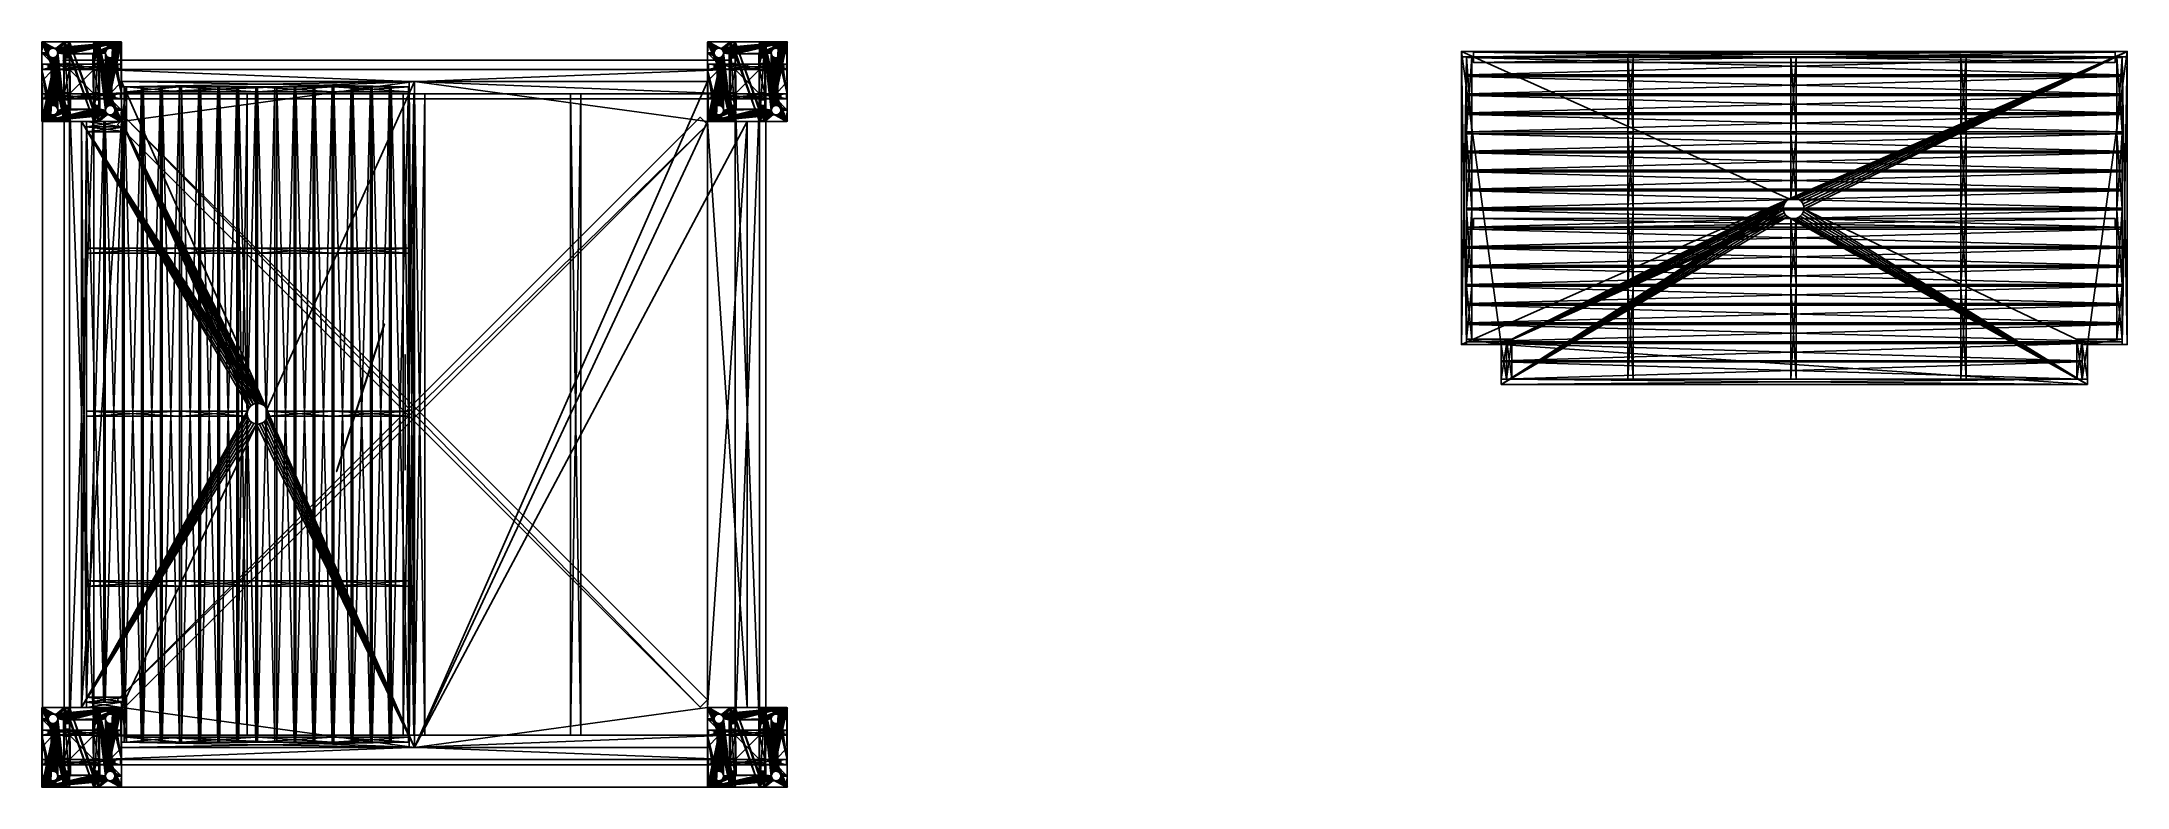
# Model space of a CAD drawing. Extents: x 0 to 301, y 0 to 108.
import ezdxf

# ---------------------------------------------------------------- set-up
doc = ezdxf.new("R2010")
doc.units = 0
doc.header["$MEASUREMENT"] = 0
doc.layers.get('0').update_dxf_attribs({"color": 13, "linetype": 'CONTINUOUS'})
for name, color, linetype in [('RATCHED_STRAPS', 134, 'CONTINUOUS'), ('SCAFFOLDING', 36, 'CONTINUOUS'), ('SUBFLOORS', 144, 'CONTINUOUS'), ('TOP_LAYER', 144, 'CONTINUOUS')]:
    doc.layers.add(name, color=color, linetype=linetype)

# ---------------------------------------------------------------- blocks, each defined once
blk = doc.blocks.new('MARC')
at = {"color": 0}
for p, q in [((-2.97, 0, 50.07), (-2.89, 0, 50.2)), ((-2.89, 0, 36.47), (-2.73, 0, 37.39)), ((-2.89, 0, 36.47), (-2.4, 0, 36.61)), ((-2.89, 0, 36.47), (-2.4, 0, 36.61)), ((-2.45, 0, 36.15), (-2.89, 0, 36.47)), ((-2.4, 0, 36.61), (-2.45, 0, 36.15)), ((-2.4, 0, 36.61), (-2.45, 0, 36.15)), ((-2.4, 0, 36.61), (-1.94, 0, 36.69)), ((-2.4, 0, 36.61), (-1.94, 0, 36.69)), ((1.46, 0, 67.16), (1.25, 0, 66.99)), ((1.25, 0, 66.99), (1.73, 0, 66.95)), ((1.46, 0, 67.16), (1.25, 0, 66.99)), ((1.25, 0, 66.99), (1.73, 0, 66.95)), ((1.46, 0, 67.16), (1.72, 0, 67.13)), ((1.46, 0, 67.16), (1.68, 0, 67.43)), ((1.46, 0, 67.16), (1.68, 0, 67.43)), ((1.46, 0, 67.16), (1.72, 0, 67.13)), ((1.74, 0, 64.25), (1.56, 0, 64.89)), ((1.74, 0, 64.25), (1.56, 0, 64.89)), ((1.58, 0, 3.35), (1.62, 0, 3.34)), ((3.05, 0, 66.78), (3.05, 0, 67.16)), ((3.05, 0, 66.78), (3.05, 0, 67.16)), ((5.82, 0, 2.47), (5.99, 0, 3.65)), ((6.27, 0, 61.26), (6.36, 0, 61.32)), ((7, 0, 67.03), (6.97, 0, 67.27)), ((7, 0, 67.03), (6.97, 0, 67.27)), ((7, 0, 67.03), (7.04, 0, 66.77)), ((7.26, 0, 66.99), (7, 0, 67.03)), ((7.26, 0, 66.99), (7, 0, 67.03)), ((7, 0, 67.03), (7.04, 0, 66.77)), ((7.27, 0, 66.73), (7.04, 0, 66.77)), ((7.27, 0, 66.73), (7.04, 0, 66.77)), ((7.11, 0, 66.34), (7.11, 0, 66.29)), ((7.26, 0, 66.99), (7.24, 0, 67.17)), ((7.26, 0, 66.99), (7.24, 0, 67.17)), ((7.26, 0, 66.99), (7.27, 0, 66.73)), ((7.26, 0, 66.99), (7.27, 0, 66.73)), ((10.4, 0, 18.28), (11.31, 0, 18.99)), ((10.4, 0, 18.28), (11.31, 0, 18.99)), ((10.74, 0, 40.67), (10.53, 0, 41.15)), ((10.58, 0, 18.13), (11.31, 0, 17.48)), ((10.58, 0, 18.13), (11.31, 0, 17.48)), ((11.11, 0, 39.49), (11.15, 0, 39.54)), ((11.11, 0, 39.49), (11.15, 0, 39.54)), ((11.15, 0, 39.54), (11.22, 0, 39.62)), ((12.76, 0, 37.96), (12.86, 0, 38.17))]:
    blk.add_line(p, q, dxfattribs=at)
at = {"color": 167}
mesh = blk.add_polyface(dxfattribs=at)
corners = [(0, 0), (-2.51, 0, 0.01), (-0.58, 0, -0.04), (0.38, 0, 0.06), (-3.25, 0, 0.04), (-3.57, 0, 0.09), (0.61, 0, 0.19), (-3.79, 0, 0.23), (0.27, 0, 0.28), (0.48, 0, 0.28), (0.66, 0, 0.38), (-3.79, 0, 0.35), (-0.02, 0, 0.33), (-0.38, 0, 0.46), (-3.44, 0, 0.41), (-3.15, 0, 0.58), (-0.72, 0, 0.6), (-2.9, 0, 0.77), (-0.9, 0, 0.75), (-1.22, 0, 1.12), (-2.66, 0, 1.04), (-2.46, 0, 1.28), (-1.4, 0, 1.3), (-2.23, 0, 1.44), (-1.58, 0, 1.4), (-1.8, 0, 1.46), (-2.03, 0, 1.47)]
mesh.append_faces([[corners[k] for k in face] for face in [(0, 1, 2), (9, 6, 10), (23, 25, 26)]], dxfattribs={"vtx0": -1, "color": 167})
mesh.append_faces([[corners[k] for k in face] for face in [(1, 3, 4), (4, 3, 5), (5, 6, 7), (8, 6, 9), (11, 13, 14), (14, 13, 15), (15, 16, 17), (17, 19, 20), (20, 19, 21), (21, 22, 23)]], dxfattribs={"vtx0": -1, "vtx1": -1, "color": 167})
mesh.append_faces([[corners[k] for k in face] for face in [(7, 6, 8)]], dxfattribs={"vtx0": -1, "vtx1": -1, "vtx2": -1, "color": 167})
mesh.append_faces([[corners[k] for k in face] for face in [(1, 0, 3), (5, 3, 6), (8, 11, 7), (11, 8, 12), (11, 12, 13), (15, 13, 16), (17, 16, 18), (17, 18, 19), (21, 19, 22), (23, 22, 24), (23, 24, 25)]], dxfattribs={"vtx0": -1, "vtx2": -1, "color": 167})
at = {"color": 0}
mesh = blk.add_polyface(dxfattribs=at)
corners = [(0.48, 0, 0.28), (-0.02, 0, 0.33), (0.27, 0, 0.28), (0.66, 0, 0.38), (-0.38, 0, 0.46), (0.66, 0, 0.58), (-0.72, 0, 0.6), (0.6, 0, 0.82), (-0.43, 0, 0.75), (-0.14, 0, 0.78), (0.22, 0, 0.86), (0.49, 0, 1.06), (-0.9, 0, 0.75)]
mesh.append_faces([[corners[k] for k in face] for face in [(0, 1, 2), (10, 7, 11)]], dxfattribs={"vtx0": -1, "color": 0})
mesh.append_faces([[corners[k] for k in face] for face in [(1, 3, 4), (4, 5, 6), (8, 7, 9), (9, 7, 10)]], dxfattribs={"vtx0": -1, "vtx1": -1, "color": 0})
mesh.append_faces([[corners[k] for k in face] for face in [(6, 7, 8)]], dxfattribs={"vtx0": -1, "vtx1": -1, "vtx2": -1, "color": 0})
mesh.append_faces([[corners[k] for k in face] for face in [(1, 0, 3), (4, 3, 5), (6, 5, 7)]], dxfattribs={"vtx0": -1, "vtx2": -1, "color": 0})
mesh.append_faces([[corners[k] for k in face] for face in [(12, 6, 8)]], dxfattribs={"vtx1": -1, "color": 0})
at = {"color": 167}
mesh = blk.add_polyface(dxfattribs=at)
corners = [(13.87, 0, 0.42), (10.73, 0, 0.36), (13.1, 0, 0.29), (11.27, 0, 0.44), (14.01, 0, 0.52), (11.73, 0, 0.59), (14.01, 0, 0.77), (12.21, 0, 0.83), (13.84, 0, 1.01), (12.32, 0, 0.95), (12.43, 0, 1.07), (13.84, 0, 1.27), (12.7, 0, 1.45), (13.73, 0, 1.45), (12.93, 0, 1.66), (13.49, 0, 1.62), (13.22, 0, 1.71), (10.55, 0, 0.14), (11.79, 0, 0.14), (9.63, 0, 0.21), (10.25, 0, 0.36), (8.93, 0, 0.44), (9.78, 0, 0.39), (9.4, 0, 0.48), (8.29, 0, 0.58), (9, 0, 0.6), (7.15, 0, 0.64), (8.51, 0, 0.7), (5.89, 0, 0.8), (7.54, 0, 0.78), (6.21, 0, 0.89), (5.62, 0, 0.93), (5.87, 0, 0.95), (5.68, 0, 1.01), (5.5, 0, 1.2)]
mesh.append_faces([[corners[k] for k in face] for face in [(14, 15, 16), (2, 17, 18), (31, 33, 34)]], dxfattribs={"vtx0": -1, "color": 167})
mesh.append_faces([[corners[k] for k in face] for face in [(0, 1, 2), (1, 0, 3), (3, 4, 5), (5, 6, 7), (7, 8, 9), (9, 8, 10), (10, 11, 12), (12, 13, 14), (17, 2, 19), (19, 20, 21), (20, 2, 1), (21, 23, 24), (24, 25, 26), (26, 27, 28), (28, 30, 31)]], dxfattribs={"vtx0": -1, "vtx1": -1, "color": 167})
mesh.append_faces([[corners[k] for k in face] for face in [(19, 2, 20)]], dxfattribs={"vtx0": -1, "vtx1": -1, "vtx2": -1, "color": 167})
mesh.append_faces([[corners[k] for k in face] for face in [(3, 0, 4), (5, 4, 6), (7, 6, 8), (10, 8, 11), (12, 11, 13), (14, 13, 15), (21, 20, 22), (21, 22, 23), (24, 23, 25), (26, 25, 27), (28, 27, 29), (28, 29, 30), (31, 30, 32), (31, 32, 33)]], dxfattribs={"vtx0": -1, "vtx2": -1, "color": 167})
at = {"color": 9}
mesh = blk.add_polyface(dxfattribs=at)
corners = [(0.04, 0, 38.86), (-0.35, 0, 38.83), (0.4, 0, 38.82), (-0.53, 0, 36.28), (-1.44, 0, 36.34), (-0.96, 0, 36.26), (-0.04, 0, 36.35), (-1.76, 0, 36.46), (0.48, 0, 36.52), (-1.94, 0, 36.69), (0.97, 0, 36.73), (-2.23, 0, 36.94), (1.28, 0, 37.01), (-2.36, 0, 37.06), (1.34, 0, 37.17), (-2.48, 0, 37.19), (1.19, 0, 37.38), (-2.73, 0, 37.39), (1.04, 0, 37.52), (-2.99, 0, 37.75), (2.26, 0, 37.82), (-3.28, 0, 38.31), (2.1, 0, 37.92), (1.99, 0, 38.02), (1.6, 0, 38.33), (-3.57, 0, 38.74), (1.16, 0, 38.54), (0.8, 0, 38.72), (-0.56, 0, 38.85), (-3.9, 0, 39.2), (-0.9, 0, 39.08), (-1.95, 0, 40.1), (-4.72, 0, 40.18), (-2.05, 0, 40.28), (-5.36, 0, 40.93), (-3.29, 0, 42.58), (-5.96, 0, 41.79), (-6.74, 0, 43.12), (-3.78, 0, 43.76), (-7.35, 0, 44.15), (-4.2, 0, 44.7), (-7.58, 0, 45.04), (-4.48, 0, 45.23), (-7.6, 0, 45.9), (-4.58, 0, 45.53), (-4.56, 0, 45.89), (-4.49, 0, 46.21), (-7.45, 0, 46.73), (-3.85, 0, 47.53), (-6.96, 0, 48.82), (-2.97, 0, 50.07), (-6.47, 0, 50.7), (-3.49, 0, 50.7), (-4.2, 0, 51.44), (-6.06, 0, 51.88), (-5.01, 0, 51.85), (-5.77, 0, 51.96)]
mesh.append_faces([[corners[k] for k in face] for face in [(3, 4, 5), (54, 55, 56)]], dxfattribs={"vtx0": -1, "color": 9})
mesh.append_faces([[corners[k] for k in face] for face in [(4, 6, 7), (7, 8, 9), (9, 10, 11), (11, 12, 13), (13, 14, 15), (15, 16, 17), (17, 18, 19), (19, 20, 21), (21, 24, 25), (25, 28, 29), (29, 31, 32), (32, 33, 34), (34, 35, 36), (36, 35, 37), (37, 38, 39), (39, 40, 41), (41, 42, 43), (43, 46, 47), (47, 48, 49), (49, 50, 51), (51, 53, 54)]], dxfattribs={"vtx0": -1, "vtx1": -1, "color": 9})
mesh.append_faces([[corners[k] for k in face] for face in [(25, 2, 1)]], dxfattribs={"vtx0": -1, "vtx1": -1, "vtx2": -1, "color": 9})
mesh.append_faces([[corners[k] for k in face] for face in [(4, 3, 6), (7, 6, 8), (9, 8, 10), (11, 10, 12), (13, 12, 14), (15, 14, 16), (17, 16, 18), (19, 18, 20), (21, 20, 22), (21, 22, 23), (21, 23, 24), (25, 24, 26), (25, 26, 27), (25, 27, 2), (25, 1, 28), (29, 28, 30), (29, 30, 31), (32, 31, 33), (34, 33, 35), (37, 35, 38), (39, 38, 40), (41, 40, 42), (43, 42, 44), (43, 44, 45), (43, 45, 46), (47, 46, 48), (49, 48, 50), (51, 50, 52), (51, 52, 53), (54, 53, 55)]], dxfattribs={"vtx0": -1, "vtx2": -1, "color": 9})
mesh.append_faces([[corners[k] for k in face] for face in [(0, 1, 2)]], dxfattribs={"vtx1": -1, "color": 9})
at = {"color": 173}
mesh = blk.add_polyface(dxfattribs=at)
corners = [(0.04, 0, 38.86), (-0.56, 0, 38.85), (-0.35, 0, 38.83), (-0.9, 0, 39.08), (-2.89, 0, 50.2), (3.78, 0, 49.54), (3.68, 0, 49.81), (3.7, 0, 50.19), (3.62, 0, 50.54), (-2.46, 0, 51.3), (3.71, 0, 51.44), (-2.39, 0, 51.97), (3.76, 0, 51.65), (3.41, 0, 51.85), (3.37, 0, 51.97), (-2.39, 0, 52.81), (3.42, 0, 52.14), (3.43, 0, 52.26), (3.56, 0, 52.33), (3.58, 0, 52.49), (3.8, 0, 52.95), (0.44, 0, 53.37), (0.24, 0, 53.43), (-6.06, 0, 51.88), (-5.52, 0, 54.26), (-6.23, 0, 51.75), (-5.77, 0, 51.96), (0.55, 0, 53.72), (0.84, 0, 54.07), (1.09, 0, 54.38), (-4.95, 0, 55.89), (1.36, 0, 54.51), (1.57, 0, 54.57), (1.77, 0, 54.74), (1.94, 0, 54.93), (1.98, 0, 55.11), (1.96, 0, 55.27), (2.26, 0, 55.47), (2.39, 0, 55.7), (2.56, 0, 55.9), (-4.45, 0, 56.87), (0.66, 0, 53.42), (1.16, 0, 53.46), (0.98, 0, 53.65), (1.28, 0, 53.45), (1.19, 0, 53.6), (1.17, 0, 53.74), (-3.49, 0, 50.7), (-2.97, 0, 50.07), (-4.2, 0, 51.44), (-5.01, 0, 51.85), (12.78, 0, 56.89), (-3.97, 0, 57.87), (12.29, 0, 58.1), (-3.61, 0, 58.28), (4.55, 0, 58.56), (-2.04, 0, 59.09), (3.42, 0, 58.72), (2.84, 0, 58.87), (2.3, 0, 59.1), (0.25, 0, 60.19), (1.84, 0, 59.41), (1.45, 0, 59.69), (1.08, 0, 60.03), (0.84, 0, 60.43), (0.79, 0, 60.49), (0.93, 0, 60.5)]
mesh.append_faces([[corners[k] for k in face] for face in [(0, 1, 2), (23, 24, 25), (43, 45, 46), (4, 47, 48), (65, 64, 66)]], dxfattribs={"vtx0": -1, "color": 173})
mesh.append_faces([[corners[k] for k in face] for face in [(1, 0, 3), (24, 29, 30), (30, 39, 40), (41, 42, 43), (42, 41, 44), (47, 9, 49), (49, 11, 50), (50, 11, 26), (40, 51, 52), (52, 53, 54), (54, 55, 56), (56, 59, 60), (60, 64, 65)]], dxfattribs={"vtx0": -1, "vtx1": -1, "color": 173})
mesh.append_faces([[corners[k] for k in face] for face in [(4, 8, 9), (9, 10, 11), (11, 12, 13), (11, 14, 15), (15, 20, 21), (24, 26, 11), (24, 11, 15), (24, 15, 22), (47, 4, 9), (49, 9, 11)]], dxfattribs={"vtx0": -1, "vtx1": -1, "vtx2": -1, "color": 173})
mesh.append_faces([[corners[k] for k in face] for face in [(4, 5, 6), (4, 6, 7), (4, 7, 8), (11, 13, 14), (15, 14, 16), (15, 16, 17), (15, 17, 18), (15, 18, 19), (15, 21, 22), (24, 23, 26), (24, 22, 27), (24, 27, 28), (24, 28, 29), (30, 29, 31), (30, 31, 32), (30, 32, 33), (30, 33, 34), (30, 34, 35), (30, 35, 36), (30, 36, 37), (30, 37, 38), (30, 38, 39), (43, 42, 45), (56, 57, 58), (56, 58, 59), (60, 59, 61), (60, 61, 62), (60, 62, 63), (60, 63, 64)]], dxfattribs={"vtx0": -1, "vtx2": -1, "color": 173})
mesh = blk.add_polyface(dxfattribs=at)
corners = [(-0.9, 0, 39.08), (0.04, 0, 38.86), (9.2, 0, 38.89), (9.8, 0, 39.11), (-1.95, 0, 40.1), (10.74, 0, 40.67), (-2.05, 0, 40.28), (-1.93, 0, 43.08), (10.88, 0, 44.95), (-1.95, 0, 44.28), (-1.74, 0, 45.62), (10.78, 0, 46.35), (-1.94, 0, 46.66), (10.63, 0, 47.22), (-2.08, 0, 47.57), (10.6, 0, 47.8), (-2.89, 0, 50.2), (4.2, 0, 49.15), (3.97, 0, 49.25), (3.78, 0, 49.54), (-2.46, 0, 51.3), (3.62, 0, 50.54), (3.65, 0, 50.79), (3.71, 0, 51.16), (3.71, 0, 51.44), (-2.39, 0, 51.97), (3.76, 0, 51.65), (-2.39, 0, 52.81), (3.58, 0, 52.49), (3.72, 0, 52.78), (3.8, 0, 52.95), (0.44, 0, 53.37), (3.83, 0, 53.15), (3.9, 0, 53.18), (4.05, 0, 53.23), (4.17, 0, 53.28), (4.29, 0, 53.33), (4.43, 0, 53.35), (1.16, 0, 38.54), (8.71, 0, 38.56), (0.8, 0, 38.72), (9.06, 0, 38.78), (0.4, 0, 38.82), (2.1, 0, 37.92), (2.26, 0, 37.82), (2.92, 0, 37.9), (3.67, 0, 55.79), (3.4, 0, 55.73), (3.52, 0, 55.7), (3.13, 0, 55.77), (2.77, 0, 55.88), (3.07, 0, 53.99), (2.77, 0, 53.86), (3.28, 0, 53.86), (2.89, 0, 53.97), (1.82, 0, 53.59), (3.85, 0, 53.67), (3.52, 0, 53.68), (1.84, 0, 53.71), (1.97, 0, 53.75), (2.24, 0, 53.89), (2.74, 0, 53.97), (2.45, 0, 54.03), (2.87, 0, 54.26), (2.66, 0, 54.28), (3.08, 0, 54.43), (2.89, 0, 54.49), (3.1, 0, 54.5), (4.66, 0, 53.38), (0.66, 0, 53.42), (4.75, 0, 53.49), (1.28, 0, 53.45), (1.51, 0, 53.46), (3.41, 0, 51.85), (3.74, 0, 51.92), (3.51, 0, 51.88), (3.59, 0, 52.03), (2.56, 0, 55.9), (12.78, 0, 56.89), (-4.45, 0, 56.87), (4.55, 0, 58.56), (-3.61, 0, 58.28), (5.03, 0, 58.56), (-2.04, 0, 59.09), (4.01, 0, 58.61), (3.42, 0, 58.72)]
mesh.append_faces([[corners[k] for k in face] for face in [(46, 47, 48), (52, 51, 54), (66, 65, 67)]], dxfattribs={"vtx0": -1, "color": 173})
mesh.append_faces([[corners[k] for k in face] for face in [(0, 3, 4), (4, 5, 6), (6, 5, 7), (7, 8, 9), (9, 8, 10), (10, 11, 12), (12, 13, 14), (14, 15, 16), (38, 39, 40), (40, 41, 42), (42, 2, 1), (47, 46, 49), (49, 46, 50), (51, 52, 53), (55, 57, 58), (58, 53, 59), (59, 52, 60), (60, 61, 62), (62, 63, 64), (64, 65, 66), (68, 31, 37), (31, 68, 69), (71, 70, 72), (72, 70, 55), (73, 74, 75), (75, 74, 76), (80, 81, 82)]], dxfattribs={"vtx0": -1, "vtx1": -1, "color": 173})
mesh.append_faces([[corners[k] for k in face] for face in [(0, 1, 2), (31, 33, 34), (31, 35, 36), (59, 53, 52), (69, 70, 71), (77, 78, 79)]], dxfattribs={"vtx0": -1, "vtx1": -1, "vtx2": -1, "color": 173})
mesh.append_faces([[corners[k] for k in face] for face in [(16, 17, 18), (16, 18, 19), (20, 21, 22), (20, 22, 23), (20, 23, 24), (25, 24, 26), (27, 28, 29), (27, 29, 30), (31, 30, 32), (31, 32, 33), (31, 34, 35), (31, 36, 37), (55, 56, 57), (58, 57, 53), (60, 52, 61), (62, 61, 63), (64, 63, 65), (69, 68, 70), (83, 80, 84), (83, 84, 85)]], dxfattribs={"vtx0": -1, "vtx2": -1, "color": 173})
mesh.append_faces([[corners[k] for k in face] for face in [(43, 44, 45)]], dxfattribs={"vtx2": -1, "color": 173})
mesh = blk.add_polyface(dxfattribs=at)
corners = [(7.06, 0, 49.88), (6.78, 0, 49.84), (6.91, 0, 49.82), (7.3, 0, 50.02), (7.17, 0, 49.87), (6.77, 0, 49.9), (6.82, 0, 50.06), (7.51, 0, 50.11), (7, 0, 50.08), (7.18, 0, 50.11), (7.24, 0, 50.22), (7.69, 0, 50.31), (7.21, 0, 50.33), (7.87, 0, 50.44), (7.12, 0, 50.35), (7.16, 0, 50.55), (7.96, 0, 50.45), (8.34, 0, 50.48), (8.53, 0, 50.53), (7.08, 0, 50.55), (6.97, 0, 50.46), (7.06, 0, 50.4), (10.66, 0, 48.29), (7.17, 0, 49.22), (4.2, 0, 49.15), (7.57, 0, 51.94), (8.56, 0, 52.19), (7.64, 0, 52.1), (8.43, 0, 52.19), (7.74, 0, 52.27), (8.17, 0, 52.32), (7.78, 0, 52.43), (8.11, 0, 52.47), (7.78, 0, 52.53), (7.94, 0, 52.58), (7.02, 0, 49.26), (6.89, 0, 49.25), (8.39, 0, 38.2), (5.63, 0, 37.81), (7.78, 0, 37.77), (6.73, 0, 53.74), (7.02, 0, 53.68), (7.3, 0, 53.72), (7.47, 0, 53.65), (7.69, 0, 53.58), (7.85, 0, 53.58), (8.88, 0, 50.8), (7.22, 0, 50.8), (8.69, 0, 50.84), (7.39, 0, 50.89), (8.62, 0, 50.9), (7.49, 0, 51.03), (8.73, 0, 51.12), (7.62, 0, 51.14), (8.81, 0, 51.23), (7.62, 0, 51.37), (5.38, 0, 54.1), (13.53, 0, 54.98), (5.25, 0, 54.21), (5.38, 0, 54.23), (5.34, 0, 54.34), (5.13, 0, 54.36), (5.13, 0, 54.46), (5.17, 0, 54.63), (5.03, 0, 54.74), (4.85, 0, 54.87), (4.86, 0, 55.07), (12.78, 0, 56.89), (4.92, 0, 55.22), (4.69, 0, 55.24), (3.89, 0, 55.56), (-3.97, 0, 57.87), (12.29, 0, 58.1), (5.03, 0, 58.56), (11.79, 0, 58.96), (5.44, 0, 58.63), (5.84, 0, 58.74), (6.19, 0, 58.9), (6.5, 0, 59.09), (10.68, 0, 59.45), (6.72, 0, 59.31), (6.89, 0, 59.51), (9.51, 0, 59.92), (7.11, 0, 59.84), (7.21, 0, 60.12), (8.43, 0, 60.3), (7.24, 0, 60.39), (7.45, 0, 60.66), (7.21, 0, 60.59), (7.16, 0, 60.65), (6.73, 0, 60.93), (7.12, 0, 60.84)]
mesh.append_faces([[corners[k] for k in face] for face in [(0, 1, 2), (3, 0, 4), (19, 20, 21), (33, 32, 34), (37, 38, 39)]], dxfattribs={"vtx0": -1, "color": 173})
mesh.append_faces([[corners[k] for k in face] for face in [(5, 3, 6), (6, 7, 8), (8, 7, 9), (9, 7, 10), (10, 11, 12), (12, 13, 14), (14, 13, 15), (25, 26, 27), (27, 28, 29), (29, 30, 31), (31, 32, 33), (47, 48, 49), (49, 50, 51), (51, 52, 53), (53, 54, 55), (56, 57, 58), (58, 57, 59), (60, 57, 61), (61, 57, 62), (62, 57, 63), (63, 57, 64), (64, 57, 65), (65, 57, 66), (66, 67, 68), (68, 67, 69), (73, 74, 75), (75, 74, 76), (76, 74, 77), (78, 79, 80), (81, 82, 83), (83, 82, 84), (84, 85, 86), (86, 87, 88), (88, 87, 89), (89, 87, 90)]], dxfattribs={"vtx0": -1, "vtx1": -1, "color": 173})
mesh.append_faces([[corners[k] for k in face] for face in [(0, 3, 5), (15, 16, 17), (22, 23, 24), (69, 67, 70)]], dxfattribs={"vtx0": -1, "vtx1": -1, "vtx2": -1, "color": 173})
mesh.append_faces([[corners[k] for k in face] for face in [(6, 3, 7), (10, 7, 11), (12, 11, 13), (15, 13, 16), (15, 17, 18), (31, 30, 32), (46, 47, 15), (71, 67, 72), (86, 85, 87), (90, 87, 91)]], dxfattribs={"vtx0": -1, "vtx2": -1, "color": 173})
mesh.append_faces([[corners[k] for k in face] for face in [(35, 36, 23)]], dxfattribs={"vtx1": -1, "color": 173})
mesh.append_faces([[corners[k] for k in face] for face in [(40, 41, 42), (43, 44, 45)]], dxfattribs={"vtx2": -1, "color": 173})
at = {"color": 0}
mesh = blk.add_polyface(dxfattribs=at)
corners = [(-2.9, 0, 0.77), (-3.4, 0, 0.73), (-3.15, 0, 0.58), (-3.44, 0, 0.41), (-3.8, 0, 0.76), (-3.79, 0, 0.35), (-3.56, 0, 0.77), (-3.65, 0, 0.97), (-3.56, 0, 1.41)]
mesh.append_faces([[corners[k] for k in face] for face in [(3, 4, 5), (4, 7, 8)]], dxfattribs={"vtx0": -1, "color": 0})
mesh.append_faces([[corners[k] for k in face] for face in [(4, 2, 1)]], dxfattribs={"vtx0": -1, "vtx1": -1, "vtx2": -1, "color": 0})
mesh.append_faces([[corners[k] for k in face] for face in [(4, 3, 2), (4, 1, 6), (4, 6, 7)]], dxfattribs={"vtx0": -1, "vtx2": -1, "color": 0})
mesh.append_faces([[corners[k] for k in face] for face in [(0, 1, 2)]], dxfattribs={"vtx1": -1, "color": 0})
at = {"color": 251}
mesh = blk.add_polyface(dxfattribs=at)
corners = [(-0.14, 0, 0.78), (-0.9, 0, 0.75), (-0.43, 0, 0.75), (-1.22, 0, 1.12), (0.22, 0, 0.86), (0.49, 0, 1.06), (0.65, 0, 1.35), (-1.4, 0, 1.3), (-1.58, 0, 1.4), (0.66, 0, 1.57), (-1.8, 0, 1.46), (-2.03, 0, 1.47), (-2.9, 0, 0.77), (-3.56, 0, 0.77), (-3.4, 0, 0.73), (-2.66, 0, 1.04), (-3.65, 0, 0.97), (-3.56, 0, 1.41), (-2.46, 0, 1.28), (-2.23, 0, 1.44), (-3.35, 0, 1.78), (0.73, 0, 1.66), (0.91, 0, 1.71), (1.18, 0, 1.77), (1.33, 0, 1.88), (-2.8, 0, 2.42), (1.42, 0, 2.06), (1.56, 0, 2.92), (-2.26, 0, 3.4), (1.58, 0, 3.35), (1.13, 0, 3.53), (-2, 0, 3.83), (0.59, 0, 3.8), (-0.07, 0, 4.01), (-1.67, 0, 4.09), (-0.46, 0, 4.14), (-1.29, 0, 4.16), (-0.8, 0, 4.18)]
mesh.append_faces([[corners[k] for k in face] for face in [(0, 1, 2), (12, 13, 14), (36, 35, 37)]], dxfattribs={"vtx0": -1, "color": 251})
mesh.append_faces([[corners[k] for k in face] for face in [(1, 0, 3), (3, 6, 7), (7, 6, 8), (8, 9, 10), (10, 9, 11), (13, 15, 16), (16, 15, 17), (17, 19, 20), (20, 24, 25), (25, 27, 28), (28, 30, 31), (31, 33, 34), (34, 35, 36)]], dxfattribs={"vtx0": -1, "vtx1": -1, "color": 251})
mesh.append_faces([[corners[k] for k in face] for face in [(20, 11, 9)]], dxfattribs={"vtx0": -1, "vtx1": -1, "vtx2": -1, "color": 251})
mesh.append_faces([[corners[k] for k in face] for face in [(3, 0, 4), (3, 4, 5), (3, 5, 6), (8, 6, 9), (13, 12, 15), (17, 15, 18), (17, 18, 19), (20, 19, 11), (20, 9, 21), (20, 21, 22), (20, 22, 23), (20, 23, 24), (25, 24, 26), (25, 26, 27), (28, 27, 29), (28, 29, 30), (31, 30, 32), (31, 32, 33), (34, 33, 35)]], dxfattribs={"vtx0": -1, "vtx2": -1, "color": 251})
at = {"color": 173}
mesh = blk.add_polyface(dxfattribs=at)
corners = [(6.19, 0, 51.28), (4.49, 0, 51.39), (4.48, 0, 51.16), (5.97, 0, 51.45), (4.46, 0, 51.51), (5.99, 0, 51.65), (4.53, 0, 51.76), (6.17, 0, 51.77), (4.55, 0, 52.03), (5.05, 0, 52.95), (5, 0, 53), (4.89, 0, 52.9), (5.24, 0, 52.96), (4.46, 0, 53.01), (4.13, 0, 52.98), (4.15, 0, 52.92), (4.09, 0, 53.07), (4.54, 0, 53.1), (4.87, 0, 53.15), (4.2, 0, 53.08), (4, 0, 53.12), (3.9, 0, 53.18), (3.96, 0, 53.05), (4.05, 0, 53.23), (4.2, 0, 53.18), (4.2, 0, 53.13), (4.29, 0, 53.21), (4.23, 0, 53.24), (4.29, 0, 53.33), (4.17, 0, 53.28), (-2.89, 0, 50.2), (10.6, 0, 47.8), (4.2, 0, 49.15), (4.97, 0, 52.24), (4.66, 0, 52.34), (4.62, 0, 52.2), (4.88, 0, 52.29), (4.77, 0, 52.37), (4.84, 0, 52.45), (3.79, 0, 37.83), (8.39, 0, 38.2), (2.92, 0, 37.9), (2.1, 0, 37.92), (1.99, 0, 38.02), (1.6, 0, 38.33), (8.71, 0, 38.56), (1.16, 0, 38.54), (5.01, 0, 53.49), (5.23, 0, 53.56), (4.75, 0, 53.49), (4.47, 0, 55.16), (4.16, 0, 55.16), (4.35, 0, 55.16), (3.89, 0, 55.56), (4.01, 0, 55.03), (4.69, 0, 55.24), (5.59, 0, 53.69), (3.85, 0, 53.67), (5.66, 0, 53.64), (4.05, 0, 53.68), (4.21, 0, 53.81), (5.58, 0, 53.85), (5.16, 0, 53.85), (4.35, 0, 53.95), (5.01, 0, 53.88), (4.55, 0, 53.97), (4.76, 0, 53.99), (4.93, 0, 54.08), (5.32, 0, 53.58), (1.82, 0, 53.59), (3.74, 0, 51.92), (3.41, 0, 51.85), (3.76, 0, 51.65), (3.59, 0, 52.03), (3.84, 0, 52.14), (3.68, 0, 52.22), (3.92, 0, 52.29), (3.78, 0, 52.27), (3.82, 0, 52.45), (3.94, 0, 52.46), (3.93, 0, 52.6), (3.99, 0, 52.63), (-3.61, 0, 58.28), (12.29, 0, 58.1), (5.03, 0, 58.56)]
mesh.append_faces([[corners[k] for k in face] for face in [(9, 10, 11), (13, 14, 15), (17, 13, 18), (20, 21, 22), (37, 36, 38), (50, 51, 52), (51, 53, 54), (66, 64, 67), (80, 79, 81)]], dxfattribs={"vtx0": -1, "color": 173})
mesh.append_faces([[corners[k] for k in face] for face in [(1, 3, 4), (4, 5, 6), (6, 7, 8), (14, 13, 16), (24, 26, 27), (27, 28, 29), (34, 36, 37), (39, 40, 41), (42, 40, 43), (43, 40, 44), (44, 45, 46), (47, 48, 49), (56, 57, 58), (57, 56, 59), (59, 56, 60), (60, 62, 63), (63, 64, 65), (65, 64, 66), (70, 71, 72), (73, 74, 75), (75, 76, 77), (77, 76, 78), (78, 79, 80)]], dxfattribs={"vtx0": -1, "vtx1": -1, "color": 173})
mesh.append_faces([[corners[k] for k in face] for face in [(16, 13, 17), (30, 31, 32), (41, 40, 42), (53, 51, 50), (60, 61, 62), (68, 58, 69), (69, 58, 57), (69, 49, 48), (82, 83, 84)]], dxfattribs={"vtx0": -1, "vtx1": -1, "vtx2": -1, "color": 173})
mesh.append_faces([[corners[k] for k in face] for face in [(0, 1, 2), (10, 9, 12), (16, 17, 19), (21, 20, 23), (19, 24, 16), (24, 19, 25), (24, 25, 26), (27, 26, 28), (33, 34, 35), (34, 33, 36), (53, 50, 55), (63, 62, 64), (69, 48, 68), (73, 70, 74), (75, 74, 76), (78, 76, 79)]], dxfattribs={"vtx0": -1, "vtx2": -1, "color": 173})
at = {"color": 251}
mesh = blk.add_polyface(dxfattribs=at)
corners = [(-3.16, 0, 13.3), (0.54, 0, 13.74), (-3.16, 0, 14.07), (0.07, 0, 14.49), (-3.28, 0, 14.6), (-0.17, 0, 15.26), (-3.28, 0, 14.93), (-3.18, 0, 15.35), (-0.98, 0, 15.43), (-2.77, 0, 15.4), (-1.88, 0, 15.5), (-2.45, 0, 36.15), (-1.44, 0, 36.34), (-2.4, 0, 36.61), (-0.96, 0, 36.26), (-1.76, 0, 36.46), (-1.94, 0, 36.69), (-2.82, 0, 15.99), (-2.61, 0, 16.1), (-2.92, 0, 16.5), (-2.28, 0, 16.39), (-1.88, 0, 16.7), (-2.9, 0, 17.19), (-1.37, 0, 17.1), (-0.83, 0, 17.41), (-2.81, 0, 17.87), (-0.96, 0, 18.03), (-2.77, 0, 18.38), (-1.32, 0, 18.19), (-1.69, 0, 18.43), (-2.62, 0, 18.77), (-2.03, 0, 18.76), (-2.41, 0, 19.23), (-2.65, 0, 19.41), (-0.23, 0, 22.45), (-2.6, 0, 19.97), (-2.44, 0, 20.46), (-2.44, 0, 20.8), (-2.6, 0, 21.49), (-2.71, 0, 22.37), (-2.76, 0, 22.96)]
mesh.append_faces([[corners[k] for k in face] for face in [(9, 8, 10), (13, 15, 16)]], dxfattribs={"vtx0": -1, "color": 251})
mesh.append_faces([[corners[k] for k in face] for face in [(0, 1, 2), (2, 3, 4), (4, 5, 6), (6, 5, 7), (11, 12, 13), (12, 11, 14), (17, 18, 19), (19, 21, 22), (22, 24, 25), (25, 26, 27), (27, 29, 30), (30, 32, 33), (33, 34, 35), (35, 34, 36), (36, 34, 37), (37, 34, 38), (38, 34, 39), (39, 34, 40)]], dxfattribs={"vtx0": -1, "vtx1": -1, "color": 251})
mesh.append_faces([[corners[k] for k in face] for face in [(7, 8, 9)]], dxfattribs={"vtx0": -1, "vtx1": -1, "vtx2": -1, "color": 251})
mesh.append_faces([[corners[k] for k in face] for face in [(13, 12, 15), (9, 17, 7), (17, 9, 18), (19, 18, 20), (19, 20, 21), (22, 21, 23), (22, 23, 24), (27, 26, 28), (27, 28, 29), (30, 29, 31), (30, 31, 32), (33, 32, 34)]], dxfattribs={"vtx0": -1, "vtx2": -1, "color": 251})
mesh = blk.add_polyface(dxfattribs=at)
corners = [(-0.43, 0, 5.97), (-2.5, 0, 6.09), (-1.46, 0, 5.48), (-0.22, 0, 5.99), (0.12, 0, 5.95), (-0.1, 0, 5.96), (0.82, 0, 5.28), (0.68, 0, 5.97), (1.97, 0, 6.66), (-2.59, 0, 6.31), (-2.65, 0, 7.17), (1.93, 0, 7.81), (-2.65, 0, 10.05), (1.93, 0, 10.45), (-2.82, 0, 11.34), (1.85, 0, 11.5), (-2.98, 0, 12.54), (1.5, 0, 12.59), (-3.16, 0, 13.3), (0.99, 0, 13.23), (0.54, 0, 13.74), (-3.16, 0, 14.07), (0.07, 0, 14.49), (-3.28, 0, 14.6), (-0.17, 0, 15.26), (-3.18, 0, 15.35), (-0.98, 0, 15.43), (-0.23, 0, 22.45), (3.24, 0, 24.16), (-2.76, 0, 22.96), (-2.79, 0, 23.24), (-2.86, 0, 23.67), (-2.93, 0, 24.09), (-2.91, 0, 25.21), (3.6, 0, 25.73), (-2.68, 0, 26.54), (4.11, 0, 28.27), (-2.74, 0, 28.4), (4.35, 0, 29.1), (-2.74, 0, 31.06), (4.78, 0, 31.14), (-2.62, 0, 34.57), (-2.45, 0, 36.15), (3.24, 0, 36.31), (-0.96, 0, 36.26), (-2.81, 0, 17.87), (-0.83, 0, 17.41), (-0.49, 0, 17.62), (-0.37, 0, 17.75), (-0.31, 0, 17.92), (-0.96, 0, 18.03), (-0.41, 0, 17.99), (-0.61, 0, 18.01)]
mesh.append_faces([[corners[k] for k in face] for face in [(0, 1, 2), (4, 5, 6), (50, 51, 52)]], dxfattribs={"vtx0": -1, "color": 251})
mesh.append_faces([[corners[k] for k in face] for face in [(5, 7, 3), (1, 8, 9), (9, 8, 10), (10, 11, 12), (12, 13, 14), (14, 15, 16), (29, 28, 30), (30, 28, 31), (31, 28, 32), (32, 28, 33), (33, 34, 35), (35, 36, 37), (37, 38, 39), (39, 40, 41)]], dxfattribs={"vtx0": -1, "vtx1": -1, "color": 251})
mesh.append_faces([[corners[k] for k in face] for face in [(3, 8, 1), (16, 15, 17), (27, 28, 29), (42, 43, 44), (45, 49, 50)]], dxfattribs={"vtx0": -1, "vtx1": -1, "vtx2": -1, "color": 251})
mesh.append_faces([[corners[k] for k in face] for face in [(1, 0, 3), (5, 4, 7), (17, 18, 16), (18, 17, 19), (18, 19, 20), (21, 20, 22), (23, 22, 24), (25, 24, 26), (45, 46, 47), (45, 47, 48), (45, 48, 49), (50, 49, 51)]], dxfattribs={"vtx0": -1, "vtx2": -1, "color": 251})
mesh = blk.add_polyface(dxfattribs=at)
corners = [(2.06, 0, 5.71), (0.94, 0, 5.92), (2.19, 0, 5.46), (1.97, 0, 6.66), (0.68, 0, 5.97), (-0.22, 0, 5.99), (-2.65, 0, 7.17), (1.93, 0, 7.81), (-2.65, 0, 10.05), (1.93, 0, 10.45), (-2.82, 0, 11.34), (1.85, 0, 11.5), (1.5, 0, 12.59), (1.81, 0, 12.69), (1.69, 0, 15.13), (1.47, 0, 15.15), (1.86, 0, 14.5), (1.56, 0, 15.44), (1.17, 0, 15.51), (1.74, 0, 16.11), (0.67, 0, 16), (0.22, 0, 17.75), (1.92, 0, 17.87), (0.65, 0, 18.02), (2.1, 0, 18.39), (1.32, 0, 18.51), (1.39, 0, 20.57), (3.24, 0, 24.16), (0.77, 0, 21.09), (0.25, 0, 21.74), (-0.23, 0, 22.45), (-2.91, 0, 25.21), (3.6, 0, 25.73), (-2.68, 0, 26.54), (4.11, 0, 28.27), (-0.96, 0, 36.26), (3.24, 0, 36.31), (-0.53, 0, 36.28), (-0.04, 0, 36.35), (2.66, 0, 36.43), (0.48, 0, 36.52), (2.42, 0, 36.56), (0.97, 0, 36.73), (2.17, 0, 36.75), (1.28, 0, 37.01), (2, 0, 36.87), (1.81, 0, 36.99), (1.57, 0, 37.12), (1.34, 0, 37.17)]
mesh.append_faces([[corners[k] for k in face] for face in [(0, 1, 2), (12, 11, 13), (14, 15, 16), (44, 47, 48)]], dxfattribs={"vtx0": -1, "color": 251})
mesh.append_faces([[corners[k] for k in face] for face in [(1, 3, 4), (15, 17, 18), (18, 19, 20), (20, 19, 21), (21, 22, 23), (23, 24, 25), (26, 27, 28), (28, 27, 29), (29, 27, 30), (35, 36, 37), (38, 39, 40), (40, 41, 42), (42, 43, 44)]], dxfattribs={"vtx0": -1, "vtx1": -1, "color": 251})
mesh.append_faces([[corners[k] for k in face] for face in [(4, 3, 5)]], dxfattribs={"vtx0": -1, "vtx1": -1, "vtx2": -1, "color": 251})
mesh.append_faces([[corners[k] for k in face] for face in [(1, 0, 3), (6, 3, 7), (8, 7, 9), (10, 9, 11), (15, 14, 17), (18, 17, 19), (21, 19, 22), (23, 22, 24), (31, 27, 32), (33, 32, 34), (36, 38, 37), (40, 39, 41), (44, 43, 45), (44, 45, 46), (44, 46, 47)]], dxfattribs={"vtx0": -1, "vtx2": -1, "color": 251})
at = {"color": 173}
mesh = blk.add_polyface(dxfattribs=at)
corners = [(-2.4, 0, 36.61), (-2.73, 0, 37.39), (-2.89, 0, 36.47), (-2.23, 0, 36.94), (-1.94, 0, 36.69), (-2.36, 0, 37.06), (-2.48, 0, 37.19)]
mesh.append_faces([[corners[k] for k in face] for face in [(0, 1, 2), (3, 0, 4), (1, 5, 6)]], dxfattribs={"vtx0": -1, "color": 173})
mesh.append_faces([[corners[k] for k in face] for face in [(1, 0, 3)]], dxfattribs={"vtx0": -1, "vtx1": -1, "vtx2": -1, "color": 173})
mesh.append_faces([[corners[k] for k in face] for face in [(1, 3, 5)]], dxfattribs={"vtx0": -1, "vtx2": -1, "color": 173})
mesh = blk.add_polyface(dxfattribs=at)
corners = [(-2.4, 0, 36.61), (-2.89, 0, 36.47), (-2.45, 0, 36.15)]
mesh.append_faces([[corners[k] for k in face] for face in [(0, 1, 2)]], dxfattribs={"color": 173})
at = {"color": 251}
mesh = blk.add_polyface(dxfattribs=at)
corners = [(-2, 0, 3.83), (-2.6, 0, 4.11), (-2.26, 0, 3.4), (-1.67, 0, 4.09), (-1.29, 0, 4.16), (-2.75, 0, 4.4), (-0.8, 0, 4.18), (-0.14, 0, 5.84), (1.58, 0, 3.35), (1.62, 0, 3.34), (1.13, 0, 3.53), (0.59, 0, 3.8), (-0.07, 0, 4.01), (-0.46, 0, 4.14), (-0.93, 0, 5.44), (-1.17, 0, 5.33), (-2.83, 0, 4.73), (-2.86, 0, 4.99), (-1.41, 0, 5.32), (-1.79, 0, 5.37), (-2.45, 0, 5.33), (-2.79, 0, 5.37), (-2.5, 0, 6.09), (-2.64, 0, 5.78)]
mesh.append_faces([[corners[k] for k in face] for face in [(0, 1, 2), (7, 8, 9), (21, 22, 23)]], dxfattribs={"vtx0": -1, "color": 251})
mesh.append_faces([[corners[k] for k in face] for face in [(1, 4, 5), (8, 7, 10), (10, 7, 11), (11, 7, 12), (12, 7, 13), (13, 7, 6), (5, 15, 16), (16, 15, 17), (17, 20, 21)]], dxfattribs={"vtx0": -1, "vtx1": -1, "color": 251})
mesh.append_faces([[corners[k] for k in face] for face in [(6, 7, 5), (20, 17, 18)]], dxfattribs={"vtx0": -1, "vtx1": -1, "vtx2": -1, "color": 251})
mesh.append_faces([[corners[k] for k in face] for face in [(1, 0, 3), (1, 3, 4), (5, 4, 6), (5, 7, 14), (5, 14, 15), (17, 15, 18), (21, 20, 22)]], dxfattribs={"vtx0": -1, "vtx2": -1, "color": 251})
mesh.append_faces([[corners[k] for k in face] for face in [(19, 20, 18)]], dxfattribs={"vtx1": -1, "color": 251})
mesh = blk.add_polyface(dxfattribs=at)
corners = [(1.47, 0, 15.15), (1.45, 0, 14.72), (1.86, 0, 14.5), (1.09, 0, 14.9), (0.37, 0, 15.13), (-0.17, 0, 15.26), (1.17, 0, 15.51), (-0.98, 0, 15.43), (-1.88, 0, 15.5), (-2.61, 0, 16.1), (-2.77, 0, 15.4), (0.67, 0, 16), (0.22, 0, 17.75), (-2.28, 0, 16.39), (-1.88, 0, 16.7), (-1.37, 0, 17.1), (-0.83, 0, 17.41), (-0.49, 0, 17.62), (-0.37, 0, 17.75), (-0.31, 0, 17.92), (-0.23, 0, 22.45), (-0.41, 0, 17.99), (-0.61, 0, 18.01), (-0.96, 0, 18.03), (-1.32, 0, 18.19), (-1.69, 0, 18.43), (-2.03, 0, 18.76), (-2.41, 0, 19.23)]
mesh.append_faces([[corners[k] for k in face] for face in [(0, 1, 2), (8, 9, 10), (26, 20, 27)]], dxfattribs={"vtx0": -1, "color": 251})
mesh.append_faces([[corners[k] for k in face] for face in [(1, 0, 3), (3, 0, 4), (4, 0, 5), (5, 6, 7), (7, 6, 8), (9, 12, 13), (13, 12, 14), (14, 12, 15), (15, 12, 16), (16, 12, 17), (17, 12, 18), (18, 12, 19), (19, 20, 21), (21, 20, 22), (22, 20, 23), (23, 20, 24), (24, 20, 25), (25, 20, 26)]], dxfattribs={"vtx0": -1, "vtx1": -1, "color": 251})
mesh.append_faces([[corners[k] for k in face] for face in [(9, 8, 6)]], dxfattribs={"vtx0": -1, "vtx1": -1, "vtx2": -1, "color": 251})
mesh.append_faces([[corners[k] for k in face] for face in [(5, 0, 6), (9, 6, 11), (9, 11, 12), (19, 12, 20)]], dxfattribs={"vtx0": -1, "vtx2": -1, "color": 251})
mesh = blk.add_polyface(dxfattribs=at)
corners = [(1.32, 0, 18.51), (2.1, 0, 18.39), (2.3, 0, 19.35), (2.04, 0, 19.28), (2.15, 0, 19.99), (2.39, 0, 19.79), (2.45, 0, 19.99), (2.6, 0, 20.51), (1.84, 0, 20.2), (1.39, 0, 20.57), (3.24, 0, 24.16), (-2.74, 0, 28.4), (4.11, 0, 28.27), (4.35, 0, 29.1), (-2.74, 0, 31.06), (4.54, 0, 30.67), (4.78, 0, 31.14), (-2.62, 0, 34.57), (12.11, 0, 32.73), (11.86, 0, 35.06), (-2.45, 0, 36.15), (11.73, 0, 35.76), (3.24, 0, 36.31), (7.4, 0, 36.48), (3.48, 0, 36.42), (3.61, 0, 36.56), (7.02, 0, 36.68), (3.65, 0, 36.72), (6.96, 0, 36.9), (3.58, 0, 36.9), (7, 0, 37.12), (3.42, 0, 37.1), (3.07, 0, 37.35), (7.13, 0, 37.26), (7.31, 0, 37.43), (2.81, 0, 37.52), (7.58, 0, 37.63), (2.42, 0, 37.72), (7.78, 0, 37.77), (2.26, 0, 37.82), (5.63, 0, 37.81), (4.74, 0, 37.83), (3.79, 0, 37.83), (2.92, 0, 37.9), (-0.04, 0, 36.35), (2.95, 0, 36.33), (2.66, 0, 36.43), (0.97, 0, 36.73), (2.42, 0, 36.56), (2.17, 0, 36.75)]
mesh.append_faces([[corners[k] for k in face] for face in [(39, 42, 43)]], dxfattribs={"vtx0": -1, "color": 251})
mesh.append_faces([[corners[k] for k in face] for face in [(0, 2, 3), (3, 2, 4), (4, 7, 8), (8, 7, 9), (17, 19, 20), (22, 23, 24), (25, 26, 27), (27, 28, 29), (29, 30, 31), (31, 30, 32), (32, 34, 35), (35, 36, 37), (37, 38, 39)]], dxfattribs={"vtx0": -1, "vtx1": -1, "color": 251})
mesh.append_faces([[corners[k] for k in face] for face in [(17, 16, 18), (20, 21, 22)]], dxfattribs={"vtx0": -1, "vtx1": -1, "vtx2": -1, "color": 251})
mesh.append_faces([[corners[k] for k in face] for face in [(0, 1, 2), (4, 2, 5), (4, 5, 6), (4, 6, 7), (9, 7, 10), (11, 12, 13), (14, 13, 15), (14, 15, 16), (23, 25, 24), (29, 28, 30), (32, 30, 33), (32, 33, 34), (39, 38, 40), (39, 40, 41), (39, 41, 42), (44, 22, 45), (44, 45, 46), (47, 48, 49)]], dxfattribs={"vtx0": -1, "vtx2": -1, "color": 251})
mesh = blk.add_polyface(dxfattribs=at)
corners = [(5.82, 0, 4.95), (9.5, 0, 5.09), (5.88, 0, 5.49), (8.13, 0, 5.56), (6.16, 0, 6.22), (6.45, 0, 3.51), (8.06, 0, 3.57), (5.99, 0, 3.65), (9.71, 0, 4.07), (5.85, 0, 4.39), (-2.62, 0, 34.57), (12.11, 0, 32.73), (11.96, 0, 33.21), (12.03, 0, 33.6), (11.93, 0, 33.81), (11.97, 0, 34.21), (11.86, 0, 34.52), (11.86, 0, 35.06), (-2.45, 0, 36.15), (11.73, 0, 35.76), (3.61, 0, 36.56), (7.4, 0, 36.48), (7.2, 0, 36.55), (7.02, 0, 36.68), (3.65, 0, 36.72), (6.96, 0, 36.9), (2.81, 0, 37.52), (7.31, 0, 37.43), (7.58, 0, 37.63), (2.42, 0, 37.72), (7.78, 0, 37.77), (7.6, 0, 15.15), (6.24, 0, 15.31), (6.43, 0, 15.07), (7.44, 0, 15.54), (6.17, 0, 15.57), (6.54, 0, 16.83), (6.58, 0, 17.18), (6.72, 0, 22.32), (6.17, 0, 16.05), (6.3, 0, 16.48), (6.56, 0, 18.64), (6.42, 0, 17.47), (6.41, 0, 17.73), (6.31, 0, 18.27), (6.15, 0, 19.29), (6.11, 0, 19.88), (6.08, 0, 20.93), (5.84, 0, 22.32), (5.55, 0, 23.3)]
mesh.append_faces([[corners[k] for k in face] for face in [(39, 36, 40), (43, 41, 44)]], dxfattribs={"vtx0": -1, "color": 251})
mesh.append_faces([[corners[k] for k in face] for face in [(0, 1, 2), (2, 3, 4), (5, 6, 7), (7, 8, 9), (32, 34, 35), (36, 34, 37), (35, 36, 39), (37, 41, 42), (42, 41, 43), (41, 38, 45), (45, 38, 46), (46, 38, 47), (47, 38, 48), (48, 38, 49)]], dxfattribs={"vtx0": -1, "vtx1": -1, "color": 251})
mesh.append_faces([[corners[k] for k in face] for face in [(35, 34, 36), (37, 38, 41)]], dxfattribs={"vtx0": -1, "vtx1": -1, "vtx2": -1, "color": 251})
mesh.append_faces([[corners[k] for k in face] for face in [(10, 11, 12), (10, 12, 13), (10, 13, 14), (10, 14, 15), (10, 15, 16), (10, 16, 17), (18, 17, 19), (20, 21, 22), (20, 22, 23), (24, 23, 25), (26, 27, 28), (29, 28, 30), (31, 32, 33), (32, 31, 34), (37, 34, 38)]], dxfattribs={"vtx0": -1, "vtx2": -1, "color": 251})
mesh = blk.add_polyface(dxfattribs=at)
corners = [(2.19, 0, 5.46), (0.82, 0, 5.28), (2.12, 0, 5.04), (0.12, 0, 5.95), (0.94, 0, 5.92), (0.68, 0, 5.97), (-1.17, 0, 5.33), (-1.79, 0, 5.37), (-1.41, 0, 5.32), (-0.93, 0, 5.44), (1.83, 0, 3.68), (-0.14, 0, 5.84), (1.62, 0, 3.34), (2, 0, 4.11), (2.12, 0, 4.46), (-0.1, 0, 5.96), (-1.46, 0, 5.48), (-0.43, 0, 5.97), (-0.22, 0, 5.99), (-2.5, 0, 6.09), (-2.45, 0, 5.33)]
mesh.append_faces([[corners[k] for k in face] for face in [(3, 4, 5), (6, 7, 8), (10, 11, 12), (17, 15, 18), (7, 19, 20)]], dxfattribs={"vtx0": -1, "color": 251})
mesh.append_faces([[corners[k] for k in face] for face in [(0, 1, 2), (1, 0, 3), (11, 16, 9), (16, 11, 17), (19, 7, 16)]], dxfattribs={"vtx0": -1, "vtx1": -1, "color": 251})
mesh.append_faces([[corners[k] for k in face] for face in [(11, 14, 1), (17, 11, 15), (16, 7, 9)]], dxfattribs={"vtx0": -1, "vtx1": -1, "vtx2": -1, "color": 251})
mesh.append_faces([[corners[k] for k in face] for face in [(3, 0, 4), (7, 6, 9), (11, 10, 13), (11, 13, 14), (1, 14, 2), (11, 1, 15)]], dxfattribs={"vtx0": -1, "vtx2": -1, "color": 251})
at = {"color": 173}
mesh = blk.add_polyface(dxfattribs=at)
corners = [(6.78, 0, 49.84), (7.06, 0, 49.88), (6.77, 0, 49.9), (6.97, 0, 50.46), (7.08, 0, 50.55), (4.74, 0, 50.52), (4.59, 0, 50.84), (7.13, 0, 50.78), (7.05, 0, 50.91), (4.48, 0, 51.16), (6.97, 0, 51.15), (6.94, 0, 51.29), (6.19, 0, 51.28), (6.31, 0, 51.38), (6.88, 0, 51.47), (6.39, 0, 51.53), (6.83, 0, 51.62), (6.52, 0, 51.67), (6.72, 0, 51.75), (5.05, 0, 52.4), (6.3, 0, 52.38), (6.25, 0, 52.48), (-0.9, 0, 39.08), (9.2, 0, 38.89), (9.49, 0, 39), (9.8, 0, 39.11), (-1.95, 0, 40.1), (10.15, 0, 39.12), (10.76, 0, 39.15), (11.11, 0, 39.49), (11.15, 0, 39.54), (10.9, 0, 40.08), (10.74, 0, 40.67), (-1.93, 0, 43.08), (10.91, 0, 41.18), (10.98, 0, 41.48), (10.93, 0, 41.75), (10.88, 0, 42.19), (10.88, 0, 44.95), (-1.74, 0, 45.62), (10.78, 0, 46.35), (-1.94, 0, 46.66), (10.63, 0, 47.22), (-2.08, 0, 47.57), (10.6, 0, 47.8), (4.44, 0, 49.28), (7.17, 0, 49.22), (6.89, 0, 49.25), (6.88, 0, 49.31), (4.58, 0, 49.45), (6.83, 0, 49.37), (6.99, 0, 49.37), (6.66, 0, 49.47), (4.71, 0, 49.73), (6.51, 0, 49.52), (6.52, 0, 49.65), (6.67, 0, 49.86), (4.78, 0, 49.98), (6.68, 0, 50.07), (4.78, 0, 50.26), (6.78, 0, 50.12), (6.88, 0, 50.21), (6.87, 0, 50.37), (5.63, 0, 37.81), (8.39, 0, 38.2), (4.74, 0, 37.83), (1.6, 0, 38.33), (8.71, 0, 38.56), (0.8, 0, 38.72), (8.84, 0, 38.61), (8.94, 0, 38.68), (9.06, 0, 38.78), (0.4, 0, 38.82), (6.17, 0, 53.7), (5.99, 0, 53.72), (5.97, 0, 53.61), (6.44, 0, 53.73), (5.96, 0, 53.76), (6.73, 0, 53.74), (3.89, 0, 55.56), (12.78, 0, 56.89), (3.81, 0, 55.72), (3.67, 0, 55.79), (2.77, 0, 55.88), (2.56, 0, 55.9), (6.73, 0, 60.93), (7.12, 0, 60.84), (6.87, 0, 60.92)]
mesh.append_faces([[corners[k] for k in face] for face in [(17, 16, 18), (50, 48, 51), (73, 74, 75), (85, 86, 87)]], dxfattribs={"vtx0": -1, "color": 173})
mesh.append_faces([[corners[k] for k in face] for face in [(0, 1, 2), (12, 11, 13), (13, 14, 15), (15, 16, 17), (63, 64, 65), (74, 76, 77), (79, 80, 81), (81, 80, 82), (83, 80, 84)]], dxfattribs={"vtx0": -1, "vtx1": -1, "color": 173})
mesh.append_faces([[corners[k] for k in face] for face in [(3, 4, 5), (26, 27, 28), (45, 46, 47), (49, 48, 50), (82, 80, 83)]], dxfattribs={"vtx0": -1, "vtx1": -1, "vtx2": -1, "color": 173})
mesh.append_faces([[corners[k] for k in face] for face in [(6, 4, 7), (6, 7, 8), (9, 8, 10), (9, 10, 11), (13, 11, 14), (15, 14, 16), (19, 20, 21), (22, 23, 24), (22, 24, 25), (26, 25, 27), (26, 28, 29), (26, 29, 30), (26, 30, 31), (26, 31, 32), (33, 32, 34), (33, 34, 35), (33, 35, 36), (33, 36, 37), (33, 37, 38), (39, 38, 40), (41, 40, 42), (43, 42, 44), (45, 47, 48), (49, 50, 52), (53, 52, 54), (53, 54, 55), (53, 55, 56), (57, 56, 58), (59, 58, 60), (59, 60, 61), (59, 61, 62), (5, 62, 3), (66, 64, 67), (68, 67, 69), (68, 69, 70), (68, 70, 71), (72, 71, 23), (74, 73, 76), (77, 76, 78)]], dxfattribs={"vtx0": -1, "vtx2": -1, "color": 173})
at = {"color": 8}
mesh = blk.add_polyface(dxfattribs=at)
corners = [(1.9, 0, 63.67), (1.63, 0, 63.78), (1.91, 0, 63.59), (1.74, 0, 64.25), (1.35, 0, 63.94), (1.16, 0, 64.17), (0.99, 0, 64.54), (1.56, 0, 64.89), (1.45, 0, 64.86), (1.12, 0, 64.94), (0.65, 0, 65.14), (1.27, 0, 64.88), (0.95, 0, 65.03), (0.81, 0, 65.17), (0.5, 0, 65.42), (0.69, 0, 65.29), (0.58, 0, 65.45), (0.31, 0, 65.66), (0.47, 0, 65.72), (0.07, 0, 65.88), (0.44, 0, 65.9), (-0.13, 0, 66.2), (0.43, 0, 66.09), (0.41, 0, 66.47), (-0.27, 0, 66.46), (-0.28, 0, 66.75), (0.4, 0, 66.71), (0.43, 0, 66.87), (1.25, 0, 66.99), (1.11, 0, 66.92), (1.11, 0, 66.84), (0.96, 0, 66.97), (0.81, 0, 67.08), (1.46, 0, 67.16), (0.71, 0, 67.11), (7.58, 0, 67.51), (7.41, 0, 67.36), (7.53, 0, 67.2), (7.67, 0, 68.41), (7.56, 0, 68.27), (7.7, 0, 68.15), (6.9, 0, 68.34), (6.84, 0, 68.7), (7.56, 0, 68.95), (6.75, 0, 68.97), (7.41, 0, 69.25), (6.58, 0, 69.37), (7.2, 0, 69.64), (6.38, 0, 69.7), (6.95, 0, 69.95), (6.22, 0, 69.91), (5.98, 0, 70.07), (6.67, 0, 70.06), (6.77, 0, 70.22), (5.68, 0, 70.13), (5.47, 0, 70.15), (5.38, 0, 70.28), (6.81, 0, 70.4), (5.24, 0, 70.35), (4.97, 0, 70.35), (-0.36, 0, 66.71), (-0.36, 0, 67.05), (-0.43, 0, 66.59), (0.5, 0, 67.01), (0.58, 0, 67.08), (-0.32, 0, 67.23), (1.68, 0, 67.43), (-0.37, 0, 67.33), (-0.31, 0, 67.48), (2.06, 0, 67.9), (-0.4, 0, 67.55), (-0.31, 0, 67.73), (-0.43, 0, 67.75), (-0.3, 0, 67.96), (2.24, 0, 68.13), (-0.13, 0, 68.43), (2.47, 0, 68.5), (0.09, 0, 68.87), (2.68, 0, 68.61), (2.92, 0, 69), (0.18, 0, 69.1), (3.18, 0, 69.36), (0.11, 0, 69.17), (0.29, 0, 69.54), (3.54, 0, 69.68), (0.52, 0, 69.85), (4.15, 0, 70.08), (0.83, 0, 70.28), (4.42, 0, 70.2), (4.77, 0, 70.31), (1.76, 0, 70.99), (6.74, 0, 70.62), (6.6, 0, 70.85), (6.32, 0, 71.1), (2.49, 0, 71.37), (5.88, 0, 71.31), (5.34, 0, 71.48), (2.98, 0, 71.57), (4.81, 0, 71.62), (3.65, 0, 71.67), (4.3, 0, 71.68), (0.04, 0, 69), (7.62, 0, 68.04), (7.56, 0, 67.85), (7.64, 0, 67.72), (6.91, 0, 68.03), (7.33, 0, 67.07), (7.48, 0, 67.03), (7.24, 0, 67.17), (7.15, 0, 67.21), (7.03, 0, 67.25), (6.97, 0, 67.27), (6.91, 0, 67.65), (-0.38, 0, 67.7), (-0.53, 0, 67.65), (-0.47, 0, 67.4), (-0.52, 0, 67.44), (-0.58, 0, 67.37), (-0.36, 0, 67.46), (-0.45, 0, 67.16)]
mesh.append_faces([[corners[k] for k in face] for face in [(0, 1, 2), (28, 29, 30), (35, 36, 37), (38, 39, 40), (60, 61, 62), (99, 98, 100), (102, 103, 104), (36, 106, 107), (113, 72, 114), (115, 116, 117)]], dxfattribs={"vtx0": -1, "color": 8})
mesh.append_faces([[corners[k] for k in face] for face in [(1, 3, 4), (4, 3, 5), (5, 3, 6), (6, 9, 10), (9, 6, 11), (11, 6, 8), (10, 13, 14), (14, 16, 17), (17, 18, 19), (19, 20, 21), (21, 23, 24), (24, 23, 25), (29, 28, 31), (31, 28, 32), (32, 33, 34), (41, 38, 42), (42, 43, 44), (44, 45, 46), (46, 47, 48), (48, 49, 50), (50, 49, 51), (51, 53, 54), (54, 53, 55), (55, 53, 56), (56, 57, 58), (58, 57, 59), (61, 64, 65), (67, 66, 68), (70, 69, 71), (72, 69, 73), (73, 74, 75), (75, 76, 77), (77, 79, 80), (82, 81, 83), (83, 84, 85), (85, 86, 87), (87, 89, 90), (90, 93, 94), (94, 96, 97), (97, 98, 99), (105, 102, 41), (106, 36, 108), (108, 36, 109), (109, 36, 110), (110, 36, 111), (111, 36, 112), (112, 103, 105), (116, 118, 70)]], dxfattribs={"vtx0": -1, "vtx1": -1, "color": 8})
mesh.append_faces([[corners[k] for k in face] for face in [(39, 38, 41), (61, 25, 27), (65, 34, 33), (65, 66, 67), (68, 69, 70), (71, 69, 72), (80, 81, 82), (90, 59, 57), (103, 102, 105), (112, 36, 35)]], dxfattribs={"vtx0": -1, "vtx1": -1, "vtx2": -1, "color": 8})
mesh.append_faces([[corners[k] for k in face] for face in [(1, 0, 3), (6, 3, 7), (6, 7, 8), (10, 9, 12), (10, 12, 13), (14, 13, 15), (14, 15, 16), (17, 16, 18), (19, 18, 20), (21, 20, 22), (21, 22, 23), (25, 23, 26), (25, 26, 27), (32, 28, 33), (42, 38, 43), (44, 43, 45), (46, 45, 47), (48, 47, 49), (51, 49, 52), (51, 52, 53), (56, 53, 57), (61, 60, 25), (61, 27, 63), (61, 63, 64), (65, 64, 34), (65, 33, 66), (68, 66, 69), (73, 69, 74), (75, 74, 76), (77, 76, 78), (77, 78, 79), (80, 79, 81), (83, 81, 84), (85, 84, 86), (87, 86, 88), (87, 88, 89), (90, 89, 59), (90, 57, 91), (90, 91, 92), (90, 92, 93), (94, 93, 95), (94, 95, 96), (97, 96, 98), (41, 102, 39), (112, 35, 103), (72, 113, 71), (116, 115, 118), (70, 118, 68)]], dxfattribs={"vtx0": -1, "vtx2": -1, "color": 8})
mesh.append_faces([[corners[k] for k in face] for face in [(82, 101, 80), (67, 119, 65)]], dxfattribs={"vtx2": -1, "color": 8})
at = {"color": 251}
mesh = blk.add_polyface(dxfattribs=at)
corners = [(0.65, 0, 18.02), (-0.23, 0, 22.45), (0.22, 0, 17.75), (1.32, 0, 18.51), (0.25, 0, 21.74), (2.04, 0, 19.28), (0.77, 0, 21.09), (1.39, 0, 20.57), (1.84, 0, 20.2), (2.15, 0, 19.99)]
mesh.append_faces([[corners[k] for k in face] for face in [(0, 1, 2), (8, 5, 9)]], dxfattribs={"vtx0": -1, "color": 251})
mesh.append_faces([[corners[k] for k in face] for face in [(1, 3, 4), (4, 5, 6), (6, 5, 7), (7, 5, 8)]], dxfattribs={"vtx0": -1, "vtx1": -1, "color": 251})
mesh.append_faces([[corners[k] for k in face] for face in [(1, 0, 3), (4, 3, 5)]], dxfattribs={"vtx0": -1, "vtx2": -1, "color": 251})
mesh = blk.add_polyface(dxfattribs=at)
corners = [(1.81, 0, 12.69), (0.99, 0, 13.23), (1.5, 0, 12.59), (1.9, 0, 13.26), (0.54, 0, 13.74), (1.86, 0, 14.5), (0.07, 0, 14.49), (-0.17, 0, 15.26), (1.45, 0, 14.72), (1.09, 0, 14.9), (0.37, 0, 15.13)]
mesh.append_faces([[corners[k] for k in face] for face in [(0, 1, 2), (7, 9, 10)]], dxfattribs={"vtx0": -1, "color": 251})
mesh.append_faces([[corners[k] for k in face] for face in [(1, 3, 4), (4, 5, 6), (6, 5, 7)]], dxfattribs={"vtx0": -1, "vtx1": -1, "color": 251})
mesh.append_faces([[corners[k] for k in face] for face in [(1, 0, 3), (4, 3, 5), (7, 5, 8), (7, 8, 9)]], dxfattribs={"vtx0": -1, "vtx2": -1, "color": 251})
at = {"color": 253}
mesh = blk.add_polyface(dxfattribs=at)
corners = [(1.51, 0, 53.46), (1.16, 0, 53.46), (1.28, 0, 53.45), (1.82, 0, 53.59), (1.19, 0, 53.6), (1.84, 0, 53.71), (1.17, 0, 53.74), (1.97, 0, 53.75), (4.05, 0, 53.68), (3.52, 0, 53.68), (3.85, 0, 53.67), (3.28, 0, 53.86), (4.21, 0, 53.81), (4.35, 0, 53.95), (3.07, 0, 53.99), (4.55, 0, 53.97), (4.76, 0, 53.99), (5.32, 0, 53.87), (5.01, 0, 53.88), (5.16, 0, 53.85), (5.42, 0, 53.97), (4.93, 0, 54.08), (5.3, 0, 54), (5.38, 0, 54.1), (0.66, 0, 53.42), (0.24, 0, 53.43), (0.44, 0, 53.37), (0.98, 0, 53.65), (0.55, 0, 53.72), (0.84, 0, 54.07), (2.24, 0, 53.89), (2.45, 0, 54.03), (2.66, 0, 54.28), (1.09, 0, 54.38), (2.89, 0, 54.49), (1.36, 0, 54.51), (3.1, 0, 54.5), (4.86, 0, 55.07), (4.47, 0, 55.16), (4.35, 0, 55.16), (4.92, 0, 55.22), (4.69, 0, 55.24), (2.89, 0, 53.97), (2.74, 0, 53.97), (2.77, 0, 53.86), (2.87, 0, 54.26), (5.25, 0, 54.21), (5.38, 0, 54.23), (5.34, 0, 54.34), (3.08, 0, 54.43), (5.13, 0, 54.36), (5.13, 0, 54.46), (5.17, 0, 54.63), (1.57, 0, 54.57), (1.77, 0, 54.74), (5.03, 0, 54.74), (1.94, 0, 54.93), (4.85, 0, 54.87), (4.01, 0, 55.03), (4.16, 0, 55.16), (1.98, 0, 55.11), (3.89, 0, 55.56), (1.96, 0, 55.27), (2.26, 0, 55.47), (2.39, 0, 55.7), (3.52, 0, 55.7), (3.81, 0, 55.72), (3.67, 0, 55.79), (3.13, 0, 55.77), (2.56, 0, 55.9), (3.4, 0, 55.73), (2.77, 0, 55.88)]
mesh.append_faces([[corners[k] for k in face] for face in [(0, 1, 2), (8, 9, 10), (17, 18, 19), (24, 25, 26), (38, 40, 41), (42, 43, 44), (65, 66, 67), (68, 65, 70), (69, 68, 71)]], dxfattribs={"vtx0": -1, "color": 253})
mesh.append_faces([[corners[k] for k in face] for face in [(1, 3, 4), (4, 5, 6), (9, 8, 11), (11, 13, 14), (18, 20, 21), (25, 27, 28), (28, 6, 29), (29, 32, 33), (33, 34, 35), (43, 14, 45), (45, 48, 49), (49, 51, 36), (35, 52, 53), (53, 52, 54), (54, 55, 56), (58, 37, 59), (59, 37, 39), (60, 61, 62), (62, 61, 63), (63, 61, 64), (64, 68, 69)]], dxfattribs={"vtx0": -1, "vtx1": -1, "color": 253})
mesh.append_faces([[corners[k] for k in face] for face in [(29, 6, 7), (45, 14, 16), (45, 21, 23), (36, 52, 35), (56, 37, 58), (64, 61, 65), (68, 64, 65)]], dxfattribs={"vtx0": -1, "vtx1": -1, "vtx2": -1, "color": 253})
mesh.append_faces([[corners[k] for k in face] for face in [(1, 0, 3), (4, 3, 5), (6, 5, 7), (11, 8, 12), (11, 12, 13), (14, 13, 15), (14, 15, 16), (18, 17, 20), (21, 20, 22), (21, 22, 23), (25, 24, 27), (28, 27, 6), (29, 7, 30), (29, 30, 31), (29, 31, 32), (33, 32, 34), (35, 34, 36), (37, 38, 39), (38, 37, 40), (43, 42, 14), (45, 16, 21), (45, 23, 46), (45, 46, 47), (45, 47, 48), (49, 48, 50), (49, 50, 51), (36, 51, 52), (54, 52, 55), (56, 55, 57), (56, 57, 37), (58, 60, 56), (60, 58, 61), (65, 61, 66)]], dxfattribs={"vtx0": -1, "vtx2": -1, "color": 253})
at = {"color": 9}
mesh = blk.add_polyface(dxfattribs=at)
corners = [(1.56, 0, 64.89), (1.27, 0, 64.88), (1.45, 0, 64.86), (1.12, 0, 64.94), (1.55, 0, 64.96), (0.95, 0, 65.03), (1.48, 0, 65.43), (0.81, 0, 65.17), (0.69, 0, 65.29), (0.58, 0, 65.45), (1.48, 0, 66.09), (0.47, 0, 65.72), (0.44, 0, 65.9), (0.43, 0, 66.09), (0.41, 0, 66.47), (1.37, 0, 66.62), (0.4, 0, 66.71), (1.11, 0, 66.84), (1.25, 0, 66.99), (0.43, 0, 66.87), (1.11, 0, 66.92), (0.5, 0, 67.01), (0.96, 0, 66.97), (0.81, 0, 67.08), (0.58, 0, 67.08), (0.71, 0, 67.11)]
mesh.append_faces([[corners[k] for k in face] for face in [(0, 1, 2), (17, 15, 18), (24, 23, 25)]], dxfattribs={"vtx0": -1, "color": 9})
mesh.append_faces([[corners[k] for k in face] for face in [(1, 0, 3), (3, 4, 5), (5, 6, 7), (7, 6, 8), (8, 6, 9), (9, 10, 11), (11, 10, 12), (12, 10, 13), (13, 10, 14), (14, 15, 16), (19, 20, 21), (21, 23, 24)]], dxfattribs={"vtx0": -1, "vtx1": -1, "color": 9})
mesh.append_faces([[corners[k] for k in face] for face in [(16, 15, 17)]], dxfattribs={"vtx0": -1, "vtx1": -1, "vtx2": -1, "color": 9})
mesh.append_faces([[corners[k] for k in face] for face in [(3, 0, 4), (5, 4, 6), (9, 6, 10), (14, 10, 15), (17, 19, 16), (19, 17, 20), (21, 20, 22), (21, 22, 23)]], dxfattribs={"vtx0": -1, "vtx2": -1, "color": 9})
at = {"color": 73}
mesh = blk.add_polyface(dxfattribs=at)
corners = [(0.96, 0, 0.64), (0.6, 0, 0.82), (0.66, 0, 0.58), (1.34, 0, 0.77), (1.54, 0, 0.88), (0.49, 0, 1.06), (1.67, 0, 1.11), (0.65, 0, 1.35), (1.67, 0, 1.46), (0.66, 0, 1.57), (1.61, 0, 1.73), (0.73, 0, 1.66), (0.91, 0, 1.71), (1.18, 0, 1.77), (1.33, 0, 1.88), (1.42, 0, 2.06)]
mesh.append_faces([[corners[k] for k in face] for face in [(0, 1, 2), (14, 10, 15)]], dxfattribs={"vtx0": -1, "color": 73})
mesh.append_faces([[corners[k] for k in face] for face in [(1, 4, 5), (5, 6, 7), (7, 8, 9), (9, 10, 11), (11, 10, 12), (12, 10, 13), (13, 10, 14)]], dxfattribs={"vtx0": -1, "vtx1": -1, "color": 73})
mesh.append_faces([[corners[k] for k in face] for face in [(1, 0, 3), (1, 3, 4), (5, 4, 6), (7, 6, 8), (9, 8, 10)]], dxfattribs={"vtx0": -1, "vtx2": -1, "color": 73})
at = {"color": 9}
mesh = blk.add_polyface(dxfattribs=at)
corners = [(6.53, 0, 61.04), (5.03, 0, 60.98), (6.73, 0, 60.93), (5.45, 0, 61.02), (5.75, 0, 61.06), (6.05, 0, 61.09), (6.38, 0, 61.15), (6.27, 0, 61.26), (5.44, 0, 58.63), (4.55, 0, 58.56), (5.03, 0, 58.56), (4.01, 0, 58.61), (3.42, 0, 58.72), (5.84, 0, 58.74), (2.84, 0, 58.87), (6.19, 0, 58.9), (2.3, 0, 59.1), (6.5, 0, 59.09), (6.72, 0, 59.31), (1.84, 0, 59.41), (6.89, 0, 59.51), (1.45, 0, 59.69), (7.11, 0, 59.84), (1.08, 0, 60.03), (7.21, 0, 60.12), (0.84, 0, 60.43), (7.24, 0, 60.39), (7.21, 0, 60.59), (0.93, 0, 60.5), (1.7, 0, 61.08), (7.16, 0, 60.65), (4.67, 0, 60.98), (4.3, 0, 61.03), (4, 0, 61.11), (3.98, 0, 61.25), (1.93, 0, 61.4), (3.52, 0, 61.22), (3.31, 0, 61.44), (2.03, 0, 61.82), (2.96, 0, 61.77), (2.74, 0, 62.02), (2.04, 0, 62.3), (2.49, 0, 62.38), (2.39, 0, 62.58), (1.91, 0, 63.59), (1.9, 0, 63.67), (1.74, 0, 64.25), (6.01, 0, 61.17)]
mesh.append_faces([[corners[k] for k in face] for face in [(5, 6, 7), (8, 9, 10), (33, 32, 34), (45, 43, 46)]], dxfattribs={"vtx0": -1, "color": 9})
mesh.append_faces([[corners[k] for k in face] for face in [(0, 1, 2), (1, 0, 3), (3, 0, 4), (9, 8, 11), (11, 8, 12), (12, 13, 14), (14, 15, 16), (16, 18, 19), (19, 20, 21), (21, 22, 23), (23, 24, 25), (25, 27, 28), (28, 27, 29), (31, 2, 1), (35, 37, 38), (38, 40, 41), (41, 43, 44), (44, 43, 45)]], dxfattribs={"vtx0": -1, "vtx1": -1, "color": 9})
mesh.append_faces([[corners[k] for k in face] for face in [(4, 0, 5), (29, 30, 31), (29, 32, 33)]], dxfattribs={"vtx0": -1, "vtx1": -1, "vtx2": -1, "color": 9})
mesh.append_faces([[corners[k] for k in face] for face in [(5, 0, 6), (12, 8, 13), (14, 13, 15), (16, 15, 17), (16, 17, 18), (19, 18, 20), (21, 20, 22), (23, 22, 24), (25, 24, 26), (25, 26, 27), (29, 27, 30), (31, 30, 2), (29, 31, 32), (33, 35, 29), (35, 33, 36), (35, 36, 37), (38, 37, 39), (38, 39, 40), (41, 40, 42), (41, 42, 43)]], dxfattribs={"vtx0": -1, "vtx2": -1, "color": 9})
mesh.append_faces([[corners[k] for k in face] for face in [(47, 4, 5)]], dxfattribs={"vtx1": -1, "color": 9})
mesh = blk.add_polyface(dxfattribs=at)
corners = [(3.48, 0, 36.42), (2.95, 0, 36.33), (3.24, 0, 36.31), (2.66, 0, 36.43), (3.61, 0, 36.56), (2.42, 0, 36.56), (2.17, 0, 36.75), (3.65, 0, 36.72), (3.58, 0, 36.9), (2, 0, 36.87), (1.81, 0, 36.99), (3.42, 0, 37.1), (1.57, 0, 37.12), (3.07, 0, 37.35), (1.34, 0, 37.17), (1.19, 0, 37.38), (2.81, 0, 37.52), (1.04, 0, 37.52), (2.42, 0, 37.72), (2.26, 0, 37.82)]
mesh.append_faces([[corners[k] for k in face] for face in [(0, 1, 2), (17, 18, 19)]], dxfattribs={"vtx0": -1, "color": 9})
mesh.append_faces([[corners[k] for k in face] for face in [(1, 0, 3), (3, 4, 5), (5, 4, 6), (6, 8, 9), (9, 8, 10), (10, 11, 12), (12, 13, 14), (14, 13, 15), (15, 16, 17)]], dxfattribs={"vtx0": -1, "vtx1": -1, "color": 9})
mesh.append_faces([[corners[k] for k in face] for face in [(3, 0, 4), (6, 4, 7), (6, 7, 8), (10, 8, 11), (12, 11, 13), (15, 13, 16), (17, 16, 18)]], dxfattribs={"vtx0": -1, "vtx2": -1, "color": 9})
mesh = blk.add_polyface(dxfattribs=at)
corners = [(3.05, 0, 67.16), (2.88, 0, 66.8), (3.05, 0, 66.78), (2.65, 0, 66.87), (2.8, 0, 67.07), (1.73, 0, 66.95), (2.65, 0, 67.05), (1.25, 0, 66.99), (1.72, 0, 67.13), (1.46, 0, 67.16)]
mesh.append_faces([[corners[k] for k in face] for face in [(0, 1, 2), (7, 8, 9)]], dxfattribs={"vtx0": -1, "color": 9})
mesh.append_faces([[corners[k] for k in face] for face in [(1, 0, 3), (3, 4, 5), (5, 6, 7), (8, 7, 6)]], dxfattribs={"vtx0": -1, "vtx1": -1, "color": 9})
mesh.append_faces([[corners[k] for k in face] for face in [(3, 0, 4), (5, 4, 6)]], dxfattribs={"vtx0": -1, "vtx2": -1, "color": 9})
at = {"color": 8}
mesh = blk.add_polyface(dxfattribs=at)
corners = [(7.24, 0, 63.27), (4.14, 0, 63.07), (7.09, 0, 62.6), (4.32, 0, 63.16), (4.45, 0, 63.25), (6.17, 0, 63.3), (4.58, 0, 63.43), (6.13, 0, 63.38), (6.02, 0, 63.5), (4.69, 0, 63.57), (5.93, 0, 63.58), (4.83, 0, 63.67), (5.82, 0, 63.64), (5.63, 0, 63.67), (5, 0, 63.71), (5.33, 0, 63.7), (7.33, 0, 64.32), (6.82, 0, 64.05), (7.33, 0, 64.05), (6.89, 0, 64.18), (7.07, 0, 64.49), (7.14, 0, 64.76), (7.28, 0, 65.37), (7.14, 0, 65.64), (7.13, 0, 66.14), (7.11, 0, 66.29), (7.32, 0, 63.89), (6.28, 0, 63.36), (6.3, 0, 63.48), (6.35, 0, 63.65), (6.35, 0, 63.76), (6.42, 0, 63.79), (6.42, 0, 63.91), (6.34, 0, 64.15), (6.7, 0, 64.26), (6.25, 0, 64.33), (6.63, 0, 64.57), (6.12, 0, 64.49), (5.74, 0, 64.51), (5.46, 0, 64.53), (5.04, 0, 64.53), (5.69, 0, 65.16), (5.41, 0, 65.14), (5.84, 0, 65.13), (5.53, 0, 65.17), (4.76, 0, 64.49), (4.12, 0, 64.4), (4.19, 0, 64.36), (3.66, 0, 64.49), (3.82, 0, 64.73), (6.51, 0, 64.73), (6.34, 0, 64.91), (3.98, 0, 64.87), (4.21, 0, 64.91), (4.41, 0, 64.92), (6.16, 0, 65.02), (4.54, 0, 64.99), (4.75, 0, 65.08), (6.02, 0, 65.05), (4.95, 0, 65.14), (5.28, 0, 65.16), (5.14, 0, 65.16), (5.97, 0, 64.46), (6.08, 0, 64.4), (3.8, 0, 63.9), (3.39, 0, 63.8), (3.78, 0, 63.75), (3.45, 0, 63.87), (3.48, 0, 64.05), (3.97, 0, 64.25), (3.52, 0, 64.23), (6.87, 0, 62.01), (6.68, 0, 61.71), (6.71, 0, 61.64), (2.96, 0, 61.77), (2.74, 0, 62.02), (2.49, 0, 62.38), (2.39, 0, 62.58), (1.74, 0, 64.25), (4.06, 0, 63.15), (3.99, 0, 63.23), (3.84, 0, 63.34), (3.79, 0, 63.56), (3.21, 0, 63.95), (3.01, 0, 64.29), (1.56, 0, 64.89), (2.72, 0, 64.69), (2.4, 0, 65.12), (1.55, 0, 64.96), (1.48, 0, 65.43), (2.05, 0, 65.52), (1.48, 0, 66.09), (1.91, 0, 65.8), (1.8, 0, 66.31), (1.37, 0, 66.62), (1.73, 0, 66.95), (1.25, 0, 66.99), (6.38, 0, 63.85), (6.21, 0, 63.4), (4.2, 0, 63.19), (6.27, 0, 61.26), (6.01, 0, 61.17), (6.05, 0, 61.09), (3.98, 0, 61.25), (3.52, 0, 61.22), (4, 0, 61.11), (3.31, 0, 61.44), (6.36, 0, 61.32), (6.49, 0, 61.43), (5.45, 0, 61.02), (4.67, 0, 60.98), (5.03, 0, 60.98), (4.3, 0, 61.03), (5.75, 0, 61.06)]
mesh.append_faces([[corners[k] for k in face] for face in [(14, 13, 15), (24, 22, 25), (42, 41, 44), (45, 46, 47), (59, 60, 61), (37, 62, 63), (71, 72, 73), (94, 95, 96), (100, 101, 102), (103, 104, 105), (109, 110, 111)]], dxfattribs={"vtx0": -1, "color": 8})
mesh.append_faces([[corners[k] for k in face] for face in [(0, 1, 2), (3, 0, 4), (4, 5, 6), (6, 8, 9), (9, 10, 11), (11, 13, 14), (16, 17, 18), (17, 16, 19), (19, 16, 20), (20, 16, 21), (21, 22, 23), (23, 22, 24), (26, 5, 0), (27, 26, 28), (28, 26, 29), (29, 26, 30), (31, 26, 32), (32, 17, 33), (33, 34, 35), (35, 36, 37), (38, 36, 39), (39, 36, 40), (41, 42, 43), (48, 45, 49), (49, 51, 52), (52, 51, 53), (53, 51, 54), (54, 55, 56), (56, 55, 57), (57, 43, 59), (62, 37, 38), (64, 65, 66), (65, 64, 67), (67, 64, 68), (68, 69, 70), (70, 69, 48), (74, 71, 75), (75, 2, 76), (76, 2, 77), (77, 1, 78), (78, 84, 85), (85, 87, 88), (88, 87, 89), (89, 90, 91), (91, 93, 94), (104, 103, 106), (106, 72, 74), (110, 109, 112), (112, 113, 103)]], dxfattribs={"vtx0": -1, "vtx1": -1, "color": 8})
mesh.append_faces([[corners[k] for k in face] for face in [(1, 0, 3), (4, 0, 5), (5, 26, 27), (30, 26, 31), (32, 18, 17), (37, 36, 38), (46, 45, 48), (49, 40, 36), (59, 43, 42), (72, 71, 74), (77, 2, 1), (78, 82, 65), (101, 100, 103), (106, 103, 100)]], dxfattribs={"vtx0": -1, "vtx1": -1, "vtx2": -1, "color": 8})
mesh.append_faces([[corners[k] for k in face] for face in [(6, 5, 7), (6, 7, 8), (9, 8, 10), (11, 10, 12), (11, 12, 13), (21, 16, 22), (32, 26, 18), (33, 17, 34), (35, 34, 36), (49, 45, 40), (49, 36, 50), (49, 50, 51), (54, 51, 55), (57, 55, 58), (57, 58, 43), (59, 42, 60), (68, 64, 69), (48, 69, 46), (75, 71, 2), (78, 1, 79), (78, 79, 80), (78, 80, 81), (78, 81, 82), (65, 82, 66), (78, 65, 83), (78, 83, 84), (85, 84, 86), (85, 86, 87), (89, 87, 90), (91, 90, 92), (91, 92, 93), (94, 93, 95), (106, 100, 107), (106, 107, 108), (106, 108, 72), (112, 109, 113), (103, 113, 101)]], dxfattribs={"vtx0": -1, "vtx2": -1, "color": 8})
mesh.append_faces([[corners[k] for k in face] for face in [(97, 30, 31), (98, 5, 27), (99, 1, 3)]], dxfattribs={"vtx1": -1, "color": 8})
mesh = blk.add_polyface(dxfattribs=at)
corners = [(1.68, 0, 67.43), (1.46, 0, 67.16), (1.72, 0, 67.13)]
mesh.append_faces([[corners[k] for k in face] for face in [(0, 1, 2)]], dxfattribs={"color": 8})
at = {"color": 9}
mesh = blk.add_polyface(dxfattribs=at)
corners = [(5.59, 0, 67.19), (5.48, 0, 67.13), (5.53, 0, 67.12), (5.31, 0, 67.13), (6.91, 0, 67.65), (6.9, 0, 67.28), (6.97, 0, 67.27), (6.64, 0, 67.3), (6.34, 0, 67.32), (4.45, 0, 67.32), (3.95, 0, 67.35), (1.68, 0, 67.43), (2.06, 0, 67.9), (6.91, 0, 68.03), (2.24, 0, 68.13), (6.9, 0, 68.34), (2.47, 0, 68.5), (6.84, 0, 68.7), (2.68, 0, 68.61), (2.92, 0, 69), (6.75, 0, 68.97), (6.58, 0, 69.37), (3.18, 0, 69.36), (3.54, 0, 69.68), (6.38, 0, 69.7), (4.15, 0, 70.08), (6.22, 0, 69.91), (5.98, 0, 70.07), (5.68, 0, 70.13), (4.42, 0, 70.2), (5.47, 0, 70.15), (5.38, 0, 70.28), (4.77, 0, 70.31), (5.24, 0, 70.35), (4.97, 0, 70.35), (2.8, 0, 67.07), (1.72, 0, 67.13), (2.65, 0, 67.05), (3.05, 0, 67.16), (3.15, 0, 67.24), (3.49, 0, 67.32), (5.06, 0, 67.13), (4.84, 0, 67.19), (4.93, 0, 67.11), (5.65, 0, 67.24), (4.68, 0, 67.28), (5.8, 0, 67.28), (6.06, 0, 67.31)]
mesh.append_faces([[corners[k] for k in face] for face in [(0, 1, 2), (4, 5, 6), (32, 33, 34), (35, 36, 37), (41, 42, 43)]], dxfattribs={"vtx0": -1, "color": 9})
mesh.append_faces([[corners[k] for k in face] for face in [(1, 0, 3), (5, 4, 7), (7, 4, 8), (9, 4, 10), (11, 4, 12), (12, 13, 14), (14, 15, 16), (16, 17, 18), (18, 17, 19), (19, 21, 22), (22, 21, 23), (23, 24, 25), (25, 28, 29), (29, 31, 32), (36, 38, 11), (42, 44, 45), (45, 46, 9)]], dxfattribs={"vtx0": -1, "vtx1": -1, "color": 9})
mesh.append_faces([[corners[k] for k in face] for face in [(8, 4, 9), (10, 4, 11), (42, 3, 0)]], dxfattribs={"vtx0": -1, "vtx1": -1, "vtx2": -1, "color": 9})
mesh.append_faces([[corners[k] for k in face] for face in [(12, 4, 13), (14, 13, 15), (16, 15, 17), (19, 17, 20), (19, 20, 21), (23, 21, 24), (25, 24, 26), (25, 26, 27), (25, 27, 28), (29, 28, 30), (29, 30, 31), (32, 31, 33), (36, 35, 38), (11, 38, 39), (11, 39, 40), (11, 40, 10), (42, 41, 3), (42, 0, 44), (45, 44, 46), (9, 46, 47), (9, 47, 8)]], dxfattribs={"vtx0": -1, "vtx2": -1, "color": 9})
mesh = blk.add_polyface(dxfattribs=at)
corners = [(5.53, 0, 65.17), (5.28, 0, 65.16), (5.41, 0, 65.14), (5.14, 0, 65.16), (7.13, 0, 66.14), (6.67, 0, 66.25), (6.31, 0, 66.22), (7.11, 0, 66.29), (6.89, 0, 66.28), (6.99, 0, 66.3), (7.11, 0, 66.34), (5.94, 0, 66.26), (3.93, 0, 66.25), (6.15, 0, 66.23), (4.23, 0, 66.26), (4.44, 0, 66.28), (5.82, 0, 66.33), (4.59, 0, 66.33), (5.69, 0, 66.46), (4.76, 0, 66.48), (5.6, 0, 66.6), (4.88, 0, 66.67), (5.58, 0, 66.69), (4.94, 0, 66.92), (5.55, 0, 66.77), (5.52, 0, 66.95), (4.96, 0, 67.01), (5.52, 0, 67.05), (4.93, 0, 67.11), (5.53, 0, 67.12), (5.06, 0, 67.13), (5.48, 0, 67.13), (5.31, 0, 67.13), (6.89, 0, 64.18), (6.7, 0, 64.26), (6.82, 0, 64.05), (7.07, 0, 64.49), (6.63, 0, 64.57), (7.14, 0, 64.76), (6.51, 0, 64.73), (6.34, 0, 64.91), (7.14, 0, 65.64), (6.16, 0, 65.02), (6.02, 0, 65.05), (5.84, 0, 65.13), (5.69, 0, 65.16), (2.05, 0, 65.52), (1.91, 0, 65.8), (1.8, 0, 66.31), (3.66, 0, 66.26), (3.38, 0, 66.3), (3.25, 0, 66.33), (1.73, 0, 66.95), (3.13, 0, 66.39), (3.08, 0, 66.44), (3.05, 0, 66.52), (3.05, 0, 66.67), (2.88, 0, 66.8), (3.05, 0, 66.78), (2.65, 0, 66.87), (3.45, 0, 63.87), (3.21, 0, 63.95), (3.39, 0, 63.8), (3.48, 0, 64.05), (3.01, 0, 64.29), (3.52, 0, 64.23), (3.66, 0, 64.49), (2.72, 0, 64.69), (3.82, 0, 64.73), (2.4, 0, 65.12), (3.98, 0, 64.87), (4.21, 0, 64.91), (4.41, 0, 64.92), (4.54, 0, 64.99), (4.75, 0, 65.08), (4.95, 0, 65.14)]
mesh.append_faces([[corners[k] for k in face] for face in [(0, 1, 2), (9, 7, 10), (30, 31, 32), (33, 34, 35), (57, 56, 58), (52, 57, 59), (60, 61, 62)]], dxfattribs={"vtx0": -1, "color": 9})
mesh.append_faces([[corners[k] for k in face] for face in [(1, 0, 3), (5, 7, 8), (8, 7, 9), (11, 12, 13), (12, 11, 14), (14, 11, 15), (15, 16, 17), (17, 18, 19), (19, 20, 21), (21, 22, 23), (23, 25, 26), (26, 27, 28), (28, 29, 30), (34, 36, 37), (37, 38, 39), (39, 38, 40), (40, 41, 42), (42, 41, 43), (43, 41, 44), (44, 41, 45), (45, 41, 0), (46, 41, 47), (47, 4, 48), (48, 51, 52), (61, 63, 64), (64, 66, 67), (67, 68, 69), (69, 75, 46)]], dxfattribs={"vtx0": -1, "vtx1": -1, "color": 9})
mesh.append_faces([[corners[k] for k in face] for face in [(0, 41, 46), (48, 4, 12), (12, 4, 6), (52, 56, 57), (46, 3, 0)]], dxfattribs={"vtx0": -1, "vtx1": -1, "vtx2": -1, "color": 9})
mesh.append_faces([[corners[k] for k in face] for face in [(4, 5, 6), (5, 4, 7), (15, 11, 16), (17, 16, 18), (19, 18, 20), (21, 20, 22), (23, 22, 24), (23, 24, 25), (26, 25, 27), (28, 27, 29), (30, 29, 31), (34, 33, 36), (37, 36, 38), (40, 38, 41), (47, 41, 4), (12, 6, 13), (48, 12, 49), (48, 49, 50), (48, 50, 51), (52, 51, 53), (52, 53, 54), (52, 54, 55), (52, 55, 56), (61, 60, 63), (64, 63, 65), (64, 65, 66), (67, 66, 68), (69, 68, 70), (69, 70, 71), (69, 71, 72), (69, 72, 73), (69, 73, 74), (69, 74, 75), (46, 75, 3)]], dxfattribs={"vtx0": -1, "vtx2": -1, "color": 9})
mesh = blk.add_polyface(dxfattribs=at)
corners = [(4.23, 0, 66.26), (3.66, 0, 66.26), (3.93, 0, 66.25), (4.44, 0, 66.28), (3.38, 0, 66.3), (4.59, 0, 66.33), (3.25, 0, 66.33), (3.13, 0, 66.39), (4.76, 0, 66.48), (3.08, 0, 66.44), (3.05, 0, 66.52), (4.88, 0, 66.67), (3.05, 0, 66.67), (3.05, 0, 66.78), (4.94, 0, 66.92), (3.05, 0, 67.16), (4.96, 0, 67.01), (4.93, 0, 67.11), (4.84, 0, 67.19), (3.15, 0, 67.24), (4.68, 0, 67.28), (3.49, 0, 67.32), (4.45, 0, 67.32), (3.95, 0, 67.35)]
mesh.append_faces([[corners[k] for k in face] for face in [(0, 1, 2), (21, 22, 23)]], dxfattribs={"vtx0": -1, "color": 9})
mesh.append_faces([[corners[k] for k in face] for face in [(1, 3, 4), (4, 5, 6), (6, 5, 7), (7, 8, 9), (9, 8, 10), (10, 11, 12), (12, 11, 13), (13, 14, 15), (15, 18, 19), (19, 20, 21)]], dxfattribs={"vtx0": -1, "vtx1": -1, "color": 9})
mesh.append_faces([[corners[k] for k in face] for face in [(1, 0, 3), (4, 3, 5), (7, 5, 8), (10, 8, 11), (13, 11, 14), (15, 14, 16), (15, 16, 17), (15, 17, 18), (19, 18, 20), (21, 20, 22)]], dxfattribs={"vtx0": -1, "vtx2": -1, "color": 9})
at = {"color": 251}
mesh = blk.add_polyface(dxfattribs=at)
corners = [(8.5, 0, 5.28), (8.27, 0, 5.26), (8.74, 0, 5.25), (6.16, 0, 6.22), (10.77, 0, 6.41), (6.49, 0, 6.89), (5.85, 0, 4.39), (10.77, 0, 4.71), (5.82, 0, 4.95), (10.37, 0, 5.02), (9.5, 0, 5.09), (5.88, 0, 5.49), (9.08, 0, 5.17), (8.06, 0, 5.31), (8.01, 0, 5.45), (8.13, 0, 5.56), (9.84, 0, 5.63), (9.41, 0, 5.73), (9.77, 0, 6.09), (8.06, 0, 3.57), (6.45, 0, 3.51), (7.23, 0, 3.42), (5.99, 0, 3.65), (9.71, 0, 4.07), (10.3, 0, 4.17), (3.24, 0, 36.31), (11.73, 0, 35.76), (7.4, 0, 36.48), (6.72, 0, 22.32), (12.11, 0, 24.03), (5.55, 0, 23.3), (5.55, 0, 24.76), (12.44, 0, 27.24), (5.31, 0, 25.98), (5.06, 0, 27.37), (12.45, 0, 27.91), (5.01, 0, 28.42), (12.36, 0, 28.63), (5.1, 0, 29.08), (12.47, 0, 29.18), (4.93, 0, 29.55), (12.4, 0, 29.82), (4.89, 0, 30.06), (12.4, 0, 30.64), (4.89, 0, 30.74), (12.11, 0, 32.73), (4.78, 0, 31.14), (11.25, 0, 8.87), (5.82, 0, 9.11), (11.49, 0, 12.08), (5.82, 0, 10.3), (5.93, 0, 11.46), (5.93, 0, 12.47), (11.49, 0, 13.31), (6.06, 0, 13.83), (12.07, 0, 14.87), (6.2, 0, 14.1), (6.21, 0, 14.48), (6.43, 0, 15.07)]
mesh.append_faces([[corners[k] for k in face] for face in [(19, 20, 21)]], dxfattribs={"vtx0": -1, "color": 251})
mesh.append_faces([[corners[k] for k in face] for face in [(3, 4, 5), (6, 7, 8), (30, 29, 31), (31, 32, 33), (33, 32, 34), (34, 35, 36), (36, 37, 38), (38, 39, 40), (40, 41, 42), (42, 43, 44), (44, 45, 46), (5, 47, 48), (48, 49, 50), (50, 49, 51), (51, 49, 52), (52, 53, 54), (54, 55, 56), (56, 55, 57), (57, 55, 58)]], dxfattribs={"vtx0": -1, "vtx1": -1, "color": 251})
mesh.append_faces([[corners[k] for k in face] for face in [(8, 9, 10), (11, 12, 1), (3, 15, 16), (25, 26, 27), (28, 29, 30)]], dxfattribs={"vtx0": -1, "vtx1": -1, "vtx2": -1, "color": 251})
mesh.append_faces([[corners[k] for k in face] for face in [(11, 10, 12), (11, 1, 13), (11, 13, 14), (11, 14, 15), (3, 16, 17), (3, 17, 18), (22, 19, 23), (6, 23, 24)]], dxfattribs={"vtx0": -1, "vtx2": -1, "color": 251})
mesh.append_faces([[corners[k] for k in face] for face in [(0, 1, 2)]], dxfattribs={"vtx1": -1, "color": 251})
at = {"color": 253}
mesh = blk.add_polyface(dxfattribs=at)
corners = [(3.97, 0, 49.25), (4.44, 0, 49.28), (3.78, 0, 49.54), (4.71, 0, 49.73), (3.68, 0, 49.81), (4.78, 0, 49.98), (3.7, 0, 50.19), (4.78, 0, 50.26), (3.62, 0, 50.54), (4.59, 0, 50.84), (3.65, 0, 50.79), (3.71, 0, 51.16), (4.48, 0, 51.16), (3.71, 0, 51.44), (4.46, 0, 51.51), (3.76, 0, 51.65), (4.53, 0, 51.76), (3.74, 0, 51.92), (4.55, 0, 52.03), (3.84, 0, 52.14), (4.62, 0, 52.2), (3.92, 0, 52.29), (3.51, 0, 51.88), (3.37, 0, 51.97), (3.41, 0, 51.85), (3.59, 0, 52.03), (3.42, 0, 52.14), (3.68, 0, 52.22), (3.43, 0, 52.26), (3.78, 0, 52.27), (3.56, 0, 52.33), (3.82, 0, 52.45), (3.58, 0, 52.49), (3.93, 0, 52.6), (3.72, 0, 52.78), (3.99, 0, 52.63), (4.09, 0, 53.07), (3.96, 0, 53.05), (4.13, 0, 52.98), (4, 0, 53.12), (4.2, 0, 53.18), (4.05, 0, 53.23), (4.23, 0, 53.24), (4.17, 0, 53.28), (4.15, 0, 52.92), (3.8, 0, 52.95), (3.83, 0, 53.15), (3.9, 0, 53.18)]
mesh.append_faces([[corners[k] for k in face] for face in [(22, 23, 24), (41, 42, 43), (46, 37, 47)]], dxfattribs={"vtx0": -1, "color": 253})
mesh.append_faces([[corners[k] for k in face] for face in [(0, 1, 2), (2, 3, 4), (4, 5, 6), (6, 7, 8), (8, 9, 10), (10, 9, 11), (11, 12, 13), (13, 14, 15), (15, 16, 17), (17, 18, 19), (19, 20, 21), (23, 25, 26), (26, 27, 28), (28, 29, 30), (30, 31, 32), (32, 33, 34), (36, 37, 38), (37, 36, 39), (39, 40, 41), (34, 44, 45), (45, 37, 46)]], dxfattribs={"vtx0": -1, "vtx1": -1, "color": 253})
mesh.append_faces([[corners[k] for k in face] for face in [(45, 38, 37)]], dxfattribs={"vtx0": -1, "vtx1": -1, "vtx2": -1, "color": 253})
mesh.append_faces([[corners[k] for k in face] for face in [(23, 22, 25), (26, 25, 27), (28, 27, 29), (30, 29, 31), (32, 31, 33), (34, 33, 35), (39, 36, 40), (45, 44, 38)]], dxfattribs={"vtx0": -1, "vtx2": -1, "color": 253})
mesh = blk.add_polyface(dxfattribs=at)
corners = [(4.84, 0, 52.45), (5.01, 0, 52.57), (3.94, 0, 52.46), (3.99, 0, 52.63), (5.01, 0, 52.76), (4.44, 0, 49.28), (3.97, 0, 49.25), (4.2, 0, 49.15), (3.78, 0, 49.54), (4.58, 0, 49.45), (4.71, 0, 49.73), (3.68, 0, 49.81), (4.78, 0, 49.98), (3.7, 0, 50.19), (4.78, 0, 50.26), (3.62, 0, 50.54), (4.74, 0, 50.52), (4.59, 0, 50.84), (3.71, 0, 51.16), (4.48, 0, 51.16), (3.71, 0, 51.44), (4.49, 0, 51.39), (4.46, 0, 51.51), (3.76, 0, 51.65), (4.53, 0, 51.76), (3.74, 0, 51.92), (4.55, 0, 52.03), (3.84, 0, 52.14), (4.51, 0, 52.13), (4.62, 0, 52.2), (3.92, 0, 52.29), (4.66, 0, 52.34), (4.77, 0, 52.37), (3.72, 0, 52.78), (5.16, 0, 52.9), (4.89, 0, 52.9), (5, 0, 53), (4.15, 0, 52.92), (4.46, 0, 53.01), (4.05, 0, 53.23), (4.2, 0, 53.18), (4.23, 0, 53.24), (4.54, 0, 53.1), (4.2, 0, 53.13), (4.2, 0, 53.08), (4.87, 0, 53.15), (4.29, 0, 53.21), (5.19, 0, 53.17), (5.25, 0, 53.27), (4.29, 0, 53.33), (5.22, 0, 53.38), (4.66, 0, 53.38), (4.43, 0, 53.35)]
mesh.append_faces([[corners[k] for k in face] for face in [(5, 6, 7), (42, 43, 44)]], dxfattribs={"vtx0": -1, "color": 253})
mesh.append_faces([[corners[k] for k in face] for face in [(2, 1, 3), (30, 31, 2), (36, 37, 35), (37, 36, 38), (43, 45, 46), (46, 48, 49)]], dxfattribs={"vtx0": -1, "vtx1": -1, "color": 253})
mesh.append_faces([[corners[k] for k in face] for face in [(0, 1, 2), (33, 3, 4), (33, 34, 35), (37, 33, 35), (46, 45, 47)]], dxfattribs={"vtx0": -1, "vtx1": -1, "vtx2": -1, "color": 253})
mesh.append_faces([[corners[k] for k in face] for face in [(3, 1, 4), (8, 5, 9), (8, 9, 10), (11, 10, 12), (13, 12, 14), (15, 14, 16), (15, 16, 17), (18, 17, 19), (20, 19, 21), (20, 21, 22), (23, 22, 24), (25, 24, 26), (27, 26, 28), (27, 28, 29), (30, 29, 31), (2, 31, 32), (2, 32, 0), (33, 4, 34), (39, 40, 41), (43, 42, 45), (50, 51, 52)]], dxfattribs={"vtx0": -1, "vtx2": -1, "color": 253})
at = {"color": 9}
mesh = blk.add_polyface(dxfattribs=at)
corners = [(6.3, 0, 63.48), (6.21, 0, 63.4), (6.28, 0, 63.36), (6.42, 0, 63.91), (6.38, 0, 63.85), (6.42, 0, 63.79), (3.8, 0, 63.9), (3.97, 0, 64.25), (6.34, 0, 64.15), (6.25, 0, 64.33), (4.19, 0, 64.36), (4.12, 0, 64.4), (6.13, 0, 63.38), (6.17, 0, 63.3), (6.02, 0, 63.5), (6.35, 0, 63.65), (5.93, 0, 63.58), (5.82, 0, 63.64), (5.63, 0, 63.67), (6.35, 0, 63.76), (5.33, 0, 63.7), (5, 0, 63.71), (3.78, 0, 63.75), (4.45, 0, 63.25), (4.2, 0, 63.19), (4.32, 0, 63.16), (3.99, 0, 63.23), (3.84, 0, 63.34), (4.58, 0, 63.43), (3.79, 0, 63.56), (4.69, 0, 63.57), (4.83, 0, 63.67), (4.06, 0, 63.15), (4.14, 0, 63.07), (6.08, 0, 64.4), (6.12, 0, 64.49), (4.76, 0, 64.49), (5.97, 0, 64.46), (5.74, 0, 64.51), (5.04, 0, 64.53), (5.46, 0, 64.53)]
mesh.append_faces([[corners[k] for k in face] for face in [(0, 1, 2), (3, 4, 5), (7, 10, 11), (1, 12, 13), (23, 24, 25), (24, 32, 33), (34, 9, 35), (39, 38, 40)]], dxfattribs={"vtx0": -1, "color": 9})
mesh.append_faces([[corners[k] for k in face] for face in [(6, 3, 7), (12, 1, 14), (14, 15, 16), (16, 15, 17), (17, 15, 18), (18, 19, 20), (20, 19, 21), (22, 19, 6), (26, 23, 27), (27, 28, 29), (29, 30, 22), (32, 24, 26), (36, 38, 39)]], dxfattribs={"vtx0": -1, "vtx1": -1, "color": 9})
mesh.append_faces([[corners[k] for k in face] for face in [(4, 3, 6), (7, 9, 10), (14, 1, 0), (21, 19, 22), (24, 23, 26), (9, 34, 10)]], dxfattribs={"vtx0": -1, "vtx1": -1, "vtx2": -1, "color": 9})
mesh.append_faces([[corners[k] for k in face] for face in [(7, 3, 8), (7, 8, 9), (14, 0, 15), (18, 15, 19), (6, 19, 4), (27, 23, 28), (29, 28, 30), (22, 30, 31), (22, 31, 21), (34, 36, 10), (36, 34, 37), (36, 37, 38)]], dxfattribs={"vtx0": -1, "vtx2": -1, "color": 9})
at = {"color": 173}
mesh = blk.add_polyface(dxfattribs=at)
corners = [(4.74, 0, 50.52), (7.08, 0, 50.55), (4.59, 0, 50.84), (7.05, 0, 50.91), (4.48, 0, 51.16), (6.94, 0, 51.29), (6.19, 0, 51.28), (4.49, 0, 51.39), (6.03, 0, 51.32), (5.97, 0, 51.45), (4.46, 0, 51.51), (5.99, 0, 51.65), (4.53, 0, 51.76), (6.08, 0, 51.69), (6.17, 0, 51.77), (4.55, 0, 52.03), (6.18, 0, 51.9), (6.28, 0, 51.96), (6.31, 0, 52.19), (4.51, 0, 52.13), (4.62, 0, 52.2), (4.97, 0, 52.24), (6.3, 0, 52.38), (5.05, 0, 52.4), (6.25, 0, 52.48), (5.01, 0, 52.57), (6.14, 0, 52.61), (5.01, 0, 52.76), (6.16, 0, 52.7), (6.25, 0, 52.71), (6.16, 0, 52.87), (5.16, 0, 52.9), (6.03, 0, 52.94), (5.24, 0, 52.96), (5.73, 0, 53.05), (5, 0, 53), (5.19, 0, 53.17), (5.68, 0, 53.16), (5.57, 0, 53.25), (5.25, 0, 53.27), (5.38, 0, 53.27), (7.17, 0, 49.22), (4.44, 0, 49.28), (4.2, 0, 49.15), (6.88, 0, 49.31), (4.58, 0, 49.45), (6.66, 0, 49.47), (4.71, 0, 49.73), (6.67, 0, 49.86), (4.78, 0, 49.98), (6.68, 0, 50.07), (4.78, 0, 50.26), (6.87, 0, 50.37), (4.74, 0, 37.83), (8.39, 0, 38.2), (3.79, 0, 37.83), (5.26, 0, 53.41), (5.14, 0, 53.44), (5.22, 0, 53.38), (5.23, 0, 53.56), (5.01, 0, 53.49), (5.58, 0, 53.85), (5.32, 0, 53.87), (5.16, 0, 53.85), (5.5, 0, 53.94), (5.42, 0, 53.97), (5.5, 0, 54), (5.3, 0, 54), (5.38, 0, 54.1), (5.57, 0, 54.01), (5.63, 0, 54.03), (4.21, 0, 53.81), (5.59, 0, 53.69), (5.54, 0, 53.74), (5.62, 0, 53.8), (5.66, 0, 53.64), (5.58, 0, 53.53), (5.74, 0, 53.48), (5.43, 0, 53.56), (5.32, 0, 53.58), (5.49, 0, 53.5)]
mesh.append_faces([[corners[k] for k in face] for face in [(39, 38, 40), (56, 57, 58), (75, 76, 77)]], dxfattribs={"vtx0": -1, "color": 173})
mesh.append_faces([[corners[k] for k in face] for face in [(0, 1, 2), (2, 3, 4), (15, 18, 19), (19, 18, 20), (21, 22, 23), (23, 24, 25), (25, 26, 27), (27, 30, 31), (31, 32, 33), (35, 34, 36), (36, 38, 39), (42, 44, 45), (45, 46, 47), (47, 48, 49), (49, 50, 51), (51, 52, 0), (53, 54, 55), (57, 59, 60), (62, 64, 65), (65, 66, 67), (67, 66, 68), (78, 75, 79)]], dxfattribs={"vtx0": -1, "vtx1": -1, "color": 173})
mesh.append_faces([[corners[k] for k in face] for face in [(4, 5, 6), (20, 18, 21), (33, 34, 35), (76, 75, 78)]], dxfattribs={"vtx0": -1, "vtx1": -1, "vtx2": -1, "color": 173})
mesh.append_faces([[corners[k] for k in face] for face in [(7, 6, 8), (7, 8, 9), (10, 9, 11), (12, 11, 13), (12, 13, 14), (15, 14, 16), (15, 16, 17), (15, 17, 18), (21, 18, 22), (25, 24, 26), (27, 26, 28), (27, 28, 29), (27, 29, 30), (31, 30, 32), (33, 32, 34), (36, 34, 37), (36, 37, 38), (41, 42, 43), (57, 56, 59), (61, 62, 63), (62, 61, 64), (65, 64, 66), (68, 66, 69), (68, 69, 70), (71, 72, 73), (71, 73, 74), (71, 74, 61)]], dxfattribs={"vtx0": -1, "vtx2": -1, "color": 173})
mesh.append_faces([[corners[k] for k in face] for face in [(78, 80, 76)]], dxfattribs={"vtx2": -1, "color": 173})
mesh = blk.add_polyface(dxfattribs=at)
corners = [(7.16, 0, 50.55), (8.53, 0, 50.53), (9.09, 0, 50.53), (9.03, 0, 50.81), (8.88, 0, 50.8), (7.17, 0, 49.22), (10.91, 0, 49.46), (7.29, 0, 49.22), (7.38, 0, 49.31), (7.57, 0, 49.36), (7.74, 0, 49.38), (7.91, 0, 49.5), (11.01, 0, 50.32), (8.05, 0, 49.66), (8.52, 0, 49.91), (7.53, 0, 51.82), (11.19, 0, 51.94), (7.57, 0, 51.94), (11.19, 0, 52.69), (8.56, 0, 52.19), (8.55, 0, 52.33), (8.5, 0, 52.66), (8.47, 0, 52.74), (4.2, 0, 49.15), (10.6, 0, 47.8), (10.66, 0, 48.29), (8.75, 0, 52.39), (8.46, 0, 52.43), (8.62, 0, 52.43), (8.56, 0, 52.5), (8.5, 0, 52.51), (8.43, 0, 52.19), (7.64, 0, 52.1), (7.74, 0, 52.27), (8.17, 0, 52.32), (9.95, 0, 50.7), (9.11, 0, 50.84), (9.17, 0, 50.54), (9.62, 0, 50.88), (9.25, 0, 50.9), (7.22, 0, 50.8), (8.69, 0, 50.84), (7.39, 0, 50.89), (8.62, 0, 50.9), (7.49, 0, 51.03), (8.62, 0, 51.01), (8.73, 0, 51.12), (7.62, 0, 51.14), (8.81, 0, 51.23), (7.62, 0, 51.37), (9.05, 0, 51.31), (9.19, 0, 51.42), (9.52, 0, 51.43), (9.68, 0, 51.46), (9.78, 0, 51.48), (10.09, 0, 51.5), (9.97, 0, 51.57), (10.08, 0, 51.62), (10.4, 0, 51.63), (8.22, 0, 50.41), (8.07, 0, 50.42), (8.07, 0, 50.27), (8.34, 0, 50.48), (7.96, 0, 50.45), (8.75, 0, 50.53), (8.94, 0, 50.52), (7.47, 0, 53.65), (13.53, 0, 54.98), (7.25, 0, 53.65), (7.3, 0, 53.72), (6.73, 0, 53.74), (5.96, 0, 53.76), (5.8, 0, 53.79), (5.7, 0, 53.85), (5.66, 0, 53.97), (5.63, 0, 54.03), (5.38, 0, 54.1), (5.38, 0, 54.23), (5.34, 0, 54.34), (6.19, 0, 58.9), (11.79, 0, 58.96), (6.5, 0, 59.09), (6.72, 0, 59.31), (10.68, 0, 59.45), (6.89, 0, 59.51), (9.51, 0, 59.92), (7.21, 0, 60.12), (8.43, 0, 60.3)]
mesh.append_faces([[corners[k] for k in face] for face in [(27, 29, 30), (59, 60, 61), (2, 64, 65)]], dxfattribs={"vtx0": -1, "color": 173})
mesh.append_faces([[corners[k] for k in face] for face in [(5, 6, 7), (7, 6, 8), (8, 6, 9), (9, 6, 10), (10, 6, 11), (11, 12, 13), (13, 12, 14), (15, 16, 17), (19, 18, 20), (21, 18, 22), (31, 32, 19), (36, 38, 39), (49, 51, 15), (60, 62, 63), (64, 2, 1), (66, 67, 68), (68, 67, 69), (71, 67, 72), (72, 67, 73), (73, 67, 74), (74, 67, 75), (77, 67, 78), (79, 80, 81), (82, 83, 84)]], dxfattribs={"vtx0": -1, "vtx1": -1, "color": 173})
mesh.append_faces([[corners[k] for k in face] for face in [(0, 1, 2), (17, 18, 19), (15, 54, 55), (15, 57, 58), (69, 67, 70), (70, 67, 71), (75, 67, 76)]], dxfattribs={"vtx0": -1, "vtx1": -1, "vtx2": -1, "color": 173})
mesh.append_faces([[corners[k] for k in face] for face in [(0, 2, 3), (0, 3, 4), (23, 24, 25), (26, 27, 20), (27, 26, 28), (27, 28, 29), (33, 31, 34), (35, 36, 37), (40, 4, 41), (42, 41, 43), (44, 43, 45), (44, 45, 46), (47, 46, 48), (49, 48, 50), (49, 50, 51), (15, 51, 52), (15, 52, 53), (15, 53, 54), (15, 55, 56), (15, 56, 57), (60, 59, 62), (84, 83, 85), (86, 85, 87)]], dxfattribs={"vtx0": -1, "vtx2": -1, "color": 173})
at = {"color": 253}
mesh = blk.add_polyface(dxfattribs=at)
corners = [(5.05, 0, 52.4), (4.88, 0, 52.29), (4.97, 0, 52.24), (4.84, 0, 52.45), (5.01, 0, 52.57), (6.03, 0, 51.32), (6.31, 0, 51.38), (5.97, 0, 51.45), (4.89, 0, 52.9), (5.16, 0, 52.9), (5.05, 0, 52.95), (5.24, 0, 52.96), (4.46, 0, 53.01), (5, 0, 53), (5.19, 0, 53.17), (4.87, 0, 53.15), (5.58, 0, 53.53), (5.49, 0, 53.5), (5.74, 0, 53.48), (4.29, 0, 53.21), (5.25, 0, 53.27), (4.29, 0, 53.33), (8.07, 0, 53.29), (7.96, 0, 53.47), (4.43, 0, 53.35), (5.22, 0, 53.38), (5.26, 0, 53.41), (5.23, 0, 53.56), (5.43, 0, 53.56), (5.32, 0, 53.58), (5.97, 0, 53.61), (5.66, 0, 53.64), (5.99, 0, 53.72), (5.59, 0, 53.69), (5.54, 0, 53.74), (5.96, 0, 53.76), (5.62, 0, 53.8), (5.8, 0, 53.79), (5.7, 0, 53.85), (5.58, 0, 53.85), (5.5, 0, 53.94), (5.66, 0, 53.97), (5.5, 0, 54), (5.57, 0, 54.01), (5.63, 0, 54.03), (4.66, 0, 53.38), (5.14, 0, 53.44), (4.75, 0, 53.49), (5.01, 0, 53.49)]
mesh.append_faces([[corners[k] for k in face] for face in [(0, 1, 2), (10, 9, 11), (27, 28, 29), (43, 41, 44), (47, 46, 48)]], dxfattribs={"vtx0": -1, "color": 253})
mesh.append_faces([[corners[k] for k in face] for face in [(1, 0, 3), (5, 6, 7), (8, 9, 10), (12, 14, 15), (21, 23, 24), (26, 17, 27), (18, 30, 31), (31, 32, 33), (33, 32, 34), (34, 35, 36), (36, 38, 39), (39, 38, 40), (40, 41, 42), (42, 41, 43), (45, 46, 47)]], dxfattribs={"vtx0": -1, "vtx1": -1, "color": 253})
mesh.append_faces([[corners[k] for k in face] for face in [(21, 20, 22), (24, 23, 25), (26, 18, 17)]], dxfattribs={"vtx0": -1, "vtx1": -1, "vtx2": -1, "color": 253})
mesh.append_faces([[corners[k] for k in face] for face in [(3, 0, 4), (12, 13, 14), (19, 14, 20), (27, 17, 28), (31, 30, 32), (34, 32, 35), (36, 35, 37), (36, 37, 38), (40, 38, 41), (45, 25, 46)]], dxfattribs={"vtx0": -1, "vtx2": -1, "color": 253})
mesh.append_faces([[corners[k] for k in face] for face in [(16, 17, 18)]], dxfattribs={"vtx1": -1, "color": 253})
mesh = blk.add_polyface(dxfattribs=at)
corners = [(6.52, 0, 49.65), (6.91, 0, 49.82), (6.78, 0, 49.84), (6.67, 0, 49.86), (6.77, 0, 49.9), (6.68, 0, 50.07), (6.82, 0, 50.06), (7, 0, 50.08), (6.78, 0, 50.12), (6.72, 0, 51.75), (7.53, 0, 51.82), (6.17, 0, 51.77), (6.18, 0, 51.9), (7.57, 0, 51.94), (6.28, 0, 51.96), (7.64, 0, 52.1), (6.31, 0, 52.19), (7.74, 0, 52.27), (6.3, 0, 52.38), (7.78, 0, 52.43), (6.25, 0, 52.48), (7.78, 0, 52.53), (6.14, 0, 52.61), (6.31, 0, 51.38), (6.03, 0, 51.32), (6.19, 0, 51.28), (5.97, 0, 51.45), (6.39, 0, 51.53), (5.99, 0, 51.65), (6.52, 0, 51.67), (6.08, 0, 51.69), (6.03, 0, 52.94), (8.46, 0, 52.97), (5.73, 0, 53.05), (8.28, 0, 53.07), (5.68, 0, 53.16), (8.07, 0, 53.29), (5.57, 0, 53.25), (5.38, 0, 53.27), (5.25, 0, 53.27), (4.29, 0, 53.33), (7.96, 0, 53.47), (5.22, 0, 53.38), (5.26, 0, 53.41), (5.74, 0, 53.48), (5.97, 0, 53.61), (7.25, 0, 53.65), (6.17, 0, 53.7), (7.02, 0, 53.68), (6.73, 0, 53.74), (6.44, 0, 53.73), (7.69, 0, 53.58)]
mesh.append_faces([[corners[k] for k in face] for face in [(23, 24, 25), (47, 49, 50)]], dxfattribs={"vtx0": -1, "color": 253})
mesh.append_faces([[corners[k] for k in face] for face in [(0, 2, 3), (3, 4, 5), (5, 7, 8), (11, 10, 12), (12, 13, 14), (14, 15, 16), (16, 17, 18), (18, 19, 20), (20, 21, 22), (26, 27, 28), (28, 29, 30), (30, 9, 11), (31, 32, 33), (33, 34, 35), (35, 36, 37), (37, 36, 38), (38, 36, 39), (42, 41, 43), (45, 46, 47)]], dxfattribs={"vtx0": -1, "vtx1": -1, "color": 253})
mesh.append_faces([[corners[k] for k in face] for face in [(9, 10, 11), (43, 41, 44), (47, 46, 48), (45, 44, 51)]], dxfattribs={"vtx0": -1, "vtx1": -1, "vtx2": -1, "color": 253})
mesh.append_faces([[corners[k] for k in face] for face in [(0, 1, 2), (3, 2, 4), (5, 4, 6), (5, 6, 7), (26, 23, 27), (28, 27, 29), (30, 29, 9), (40, 36, 41), (47, 48, 49)]], dxfattribs={"vtx0": -1, "vtx2": -1, "color": 253})
at = {"color": 173}
mesh = blk.add_polyface(dxfattribs=at)
corners = [(7.17, 0, 49.22), (10.66, 0, 48.29), (10.91, 0, 49.46), (7.91, 0, 49.5), (11.01, 0, 50.32), (8.52, 0, 49.91), (9, 0, 50.18), (9.11, 0, 50.33), (10.05, 0, 50.71), (10.28, 0, 50.89), (11.19, 0, 51.94), (9.24, 0, 50.46), (9.17, 0, 50.54), (9.95, 0, 50.7), (10.16, 0, 50.83), (10.2, 0, 50.85), (10.35, 0, 51.01), (10.36, 0, 51.17), (10.43, 0, 51.3), (10.35, 0, 51.23), (10.37, 0, 51.27), (10.42, 0, 51.37), (10.37, 0, 51.39), (10.33, 0, 51.42), (10.34, 0, 51.49), (10.4, 0, 51.53), (10.5, 0, 51.59), (10.56, 0, 51.69), (7.53, 0, 51.82), (7.57, 0, 51.94), (11.19, 0, 52.69), (8.55, 0, 52.33), (8.75, 0, 52.39), (8.63, 0, 52.54), (8.61, 0, 52.65), (8.5, 0, 52.66), (9.11, 0, 50.84), (9.85, 0, 50.73), (9.76, 0, 50.78), (9.62, 0, 50.88), (9.25, 0, 50.9), (9.47, 0, 50.89), (10.76, 0, 39.15), (10.15, 0, 39.12), (10.55, 0, 39.07), (10.03, 0, 51.44), (9.93, 0, 51.35), (10.05, 0, 51.35), (9.86, 0, 51.45), (10.09, 0, 51.5), (9.78, 0, 51.48), (10.4, 0, 51.63), (10.08, 0, 51.62), (10.19, 0, 51.58), (14.19, 0, 52.23), (13.66, 0, 51.89), (14.48, 0, 52.52), (14.14, 0, 53.27), (8.47, 0, 52.74), (8.44, 0, 52.87), (8.46, 0, 52.97), (8.42, 0, 53.02), (8.28, 0, 53.07), (8.07, 0, 53.29), (14.05, 0, 53.41), (7.96, 0, 53.47), (13.53, 0, 54.98), (7.85, 0, 53.58), (7.47, 0, 53.65), (4.86, 0, 55.07), (12.78, 0, 56.89), (5.03, 0, 58.56), (12.29, 0, 58.1), (11.79, 0, 58.96), (6.5, 0, 59.09), (10.68, 0, 59.45)]
mesh.append_faces([[corners[k] for k in face] for face in [(14, 9, 15), (19, 18, 20), (40, 39, 41), (42, 43, 44), (45, 46, 47), (51, 52, 53), (54, 30, 55)]], dxfattribs={"vtx0": -1, "color": 173})
mesh.append_faces([[corners[k] for k in face] for face in [(5, 4, 6), (6, 4, 7), (7, 8, 11), (11, 8, 12), (8, 9, 14), (9, 10, 16), (16, 10, 17), (17, 18, 19), (18, 10, 21), (21, 10, 22), (22, 10, 23), (23, 10, 24), (24, 10, 25), (25, 10, 26), (26, 10, 27), (32, 30, 33), (33, 30, 34), (34, 30, 35), (46, 45, 48), (48, 49, 50), (58, 57, 59), (59, 57, 60), (60, 57, 61), (61, 57, 62), (62, 57, 63), (63, 64, 65), (65, 66, 67)]], dxfattribs={"vtx0": -1, "vtx1": -1, "color": 173})
mesh.append_faces([[corners[k] for k in face] for face in [(7, 4, 8), (8, 4, 9), (17, 10, 18), (27, 10, 28), (31, 30, 32), (30, 57, 58), (67, 66, 68)]], dxfattribs={"vtx0": -1, "vtx1": -1, "vtx2": -1, "color": 173})
mesh.append_faces([[corners[k] for k in face] for face in [(0, 1, 2), (3, 2, 4), (9, 4, 10), (12, 8, 13), (29, 10, 30), (36, 13, 37), (36, 37, 38), (36, 38, 39), (48, 45, 49), (28, 51, 27), (30, 54, 56), (30, 56, 57), (63, 57, 64), (65, 64, 66), (69, 66, 70), (71, 72, 73), (74, 73, 75)]], dxfattribs={"vtx0": -1, "vtx2": -1, "color": 173})
at = {"color": 251}
mesh = blk.add_polyface(dxfattribs=at)
corners = [(9.03, 0, 5.39), (8.52, 0, 5.47), (8.77, 0, 5.37), (9.4, 0, 5.49), (8.31, 0, 5.53), (9.84, 0, 5.63), (8.13, 0, 5.56), (10.07, 0, 6.22), (10.77, 0, 6.41), (6.16, 0, 6.22), (10.3, 0, 4.17), (10.77, 0, 4.71), (5.85, 0, 4.39), (5.82, 0, 4.95), (10.66, 0, 5.02), (10.37, 0, 5.02), (9.5, 0, 5.09), (9.87, 0, 5.08), (8.27, 0, 5.26), (9.08, 0, 5.17), (8.74, 0, 5.25), (9.77, 0, 6.09), (7.4, 0, 36.48), (11.43, 0, 36.71), (7.65, 0, 36.52), (7.89, 0, 36.61), (8.12, 0, 36.73), (11.03, 0, 36.72), (10.5, 0, 36.81), (8.34, 0, 36.94), (9.9, 0, 37.01), (8.58, 0, 37.22), (9.48, 0, 37.22), (8.88, 0, 37.41), (9.03, 0, 37.46), (8.82, 0, 20.14), (12.06, 0, 20.84), (8.06, 0, 20.8), (6.72, 0, 22.32), (5.01, 0, 28.42), (12.45, 0, 27.91), (12.36, 0, 28.63), (4.93, 0, 29.55), (12.47, 0, 29.18), (12.4, 0, 29.82), (4.89, 0, 30.06), (12.4, 0, 30.64), (4.89, 0, 30.74), (12.11, 0, 32.73), (11.25, 0, 8.87), (6.49, 0, 6.89), (5.82, 0, 9.11), (11.49, 0, 12.08), (5.93, 0, 12.47), (11.49, 0, 13.31), (6.06, 0, 13.83), (12.07, 0, 14.87), (6.43, 0, 15.07), (7.6, 0, 15.15), (12.38, 0, 15.93), (8.38, 0, 15.53)]
mesh.append_faces([[corners[k] for k in face] for face in [(0, 1, 2), (33, 32, 34)]], dxfattribs={"vtx0": -1, "color": 251})
mesh.append_faces([[corners[k] for k in face] for face in [(1, 3, 4), (4, 5, 6), (16, 15, 17), (22, 23, 24), (24, 23, 25), (26, 28, 29), (29, 30, 31), (31, 32, 33), (35, 36, 37), (37, 36, 38), (58, 59, 60)]], dxfattribs={"vtx0": -1, "vtx1": -1, "color": 251})
mesh.append_faces([[corners[k] for k in face] for face in [(7, 8, 9), (10, 11, 12), (13, 14, 15), (8, 49, 50), (57, 56, 58)]], dxfattribs={"vtx0": -1, "vtx1": -1, "vtx2": -1, "color": 251})
mesh.append_faces([[corners[k] for k in face] for face in [(1, 0, 3), (4, 3, 5), (13, 11, 14), (18, 19, 20), (9, 21, 7), (23, 26, 25), (26, 27, 28), (29, 28, 30), (31, 30, 32), (39, 40, 41), (42, 43, 44), (45, 44, 46), (47, 46, 48), (51, 49, 52), (53, 52, 54), (55, 54, 56)]], dxfattribs={"vtx0": -1, "vtx2": -1, "color": 251})
mesh = blk.add_polyface(dxfattribs=at)
corners = [(10.19, 0, 5.1), (9.87, 0, 5.08), (10.37, 0, 5.02), (10.77, 0, 6.41), (10.07, 0, 6.22), (10.34, 0, 6.21), (10.77, 0, 4.71), (10.6, 0, 4.07), (10.7, 0, 4.04), (10.3, 0, 4.17), (7.4, 0, 36.48), (11.73, 0, 35.76), (11.43, 0, 36.71), (11.73, 0, 36.83), (8.12, 0, 36.73), (11.03, 0, 36.72), (12.13, 0, 16.43), (11.96, 0, 15.93), (12.38, 0, 15.93), (11.31, 0, 17.48), (11.65, 0, 17.19), (11.48, 0, 17.34), (11.41, 0, 18.02), (10.58, 0, 18.13), (11.39, 0, 19.03), (10.4, 0, 18.28), (11.31, 0, 18.99), (9.91, 0, 19.35), (11.69, 0, 19.47), (8.82, 0, 20.14), (11.87, 0, 19.79), (12.06, 0, 20.84), (6.72, 0, 22.32), (12.02, 0, 21.72), (12.11, 0, 24.03), (5.55, 0, 24.76), (12.44, 0, 27.24), (5.06, 0, 27.37), (12.45, 0, 27.91), (5.1, 0, 29.08), (12.36, 0, 28.63), (12.47, 0, 29.18), (10.98, 0, 6.3), (10.66, 0, 5.02), (11.25, 0, 8.87), (7.6, 0, 15.15), (12.07, 0, 14.87), (8.38, 0, 15.53), (9.43, 0, 15.72), (10.25, 0, 15.88), (11.55, 0, 15.97)]
mesh.append_faces([[corners[k] for k in face] for face in [(3, 4, 5), (6, 7, 8), (12, 11, 13), (49, 17, 50)]], dxfattribs={"vtx0": -1, "color": 251})
mesh.append_faces([[corners[k] for k in face] for face in [(7, 6, 9), (16, 17, 18), (17, 16, 19), (19, 22, 23), (23, 24, 25), (25, 24, 26), (26, 24, 27), (27, 28, 29), (42, 2, 43), (2, 42, 3), (47, 18, 48), (48, 18, 49)]], dxfattribs={"vtx0": -1, "vtx1": -1, "color": 251})
mesh.append_faces([[corners[k] for k in face] for face in [(10, 11, 12), (49, 18, 17)]], dxfattribs={"vtx0": -1, "vtx1": -1, "vtx2": -1, "color": 251})
mesh.append_faces([[corners[k] for k in face] for face in [(14, 12, 15), (19, 16, 20), (19, 20, 21), (19, 21, 22), (23, 22, 24), (27, 24, 28), (29, 28, 30), (29, 30, 31), (32, 31, 33), (32, 33, 34), (35, 34, 36), (37, 36, 38), (39, 40, 41), (3, 42, 44), (45, 46, 18)]], dxfattribs={"vtx0": -1, "vtx2": -1, "color": 251})
mesh.append_faces([[corners[k] for k in face] for face in [(0, 1, 2)]], dxfattribs={"vtx1": -1, "color": 251})
at = {"color": 73}
mesh = blk.add_polyface(dxfattribs=at)
corners = [(8.97, 0, 0.66), (8.51, 0, 0.7), (9, 0, 0.6), (8.94, 0, 0.89), (7.54, 0, 0.78), (6.21, 0, 0.89), (5.87, 0, 0.95), (8.87, 0, 1.13), (5.68, 0, 1.01), (5.5, 0, 1.2), (8.71, 0, 1.32), (5.55, 0, 1.62), (8.48, 0, 1.52), (8.21, 0, 1.63), (6.71, 0, 1.7), (6.37, 0, 1.74), (6.07, 0, 1.84), (5.89, 0, 1.95), (5.7, 0, 2.25), (7.34, 0, 1.69), (5.83, 0, 2.12), (5.82, 0, 2.47)]
mesh.append_faces([[corners[k] for k in face] for face in [(0, 1, 2), (14, 13, 19), (18, 20, 21)]], dxfattribs={"vtx0": -1, "color": 73})
mesh.append_faces([[corners[k] for k in face] for face in [(1, 3, 4), (4, 3, 5), (5, 3, 6), (6, 7, 8), (8, 7, 9), (9, 10, 11), (11, 17, 18)]], dxfattribs={"vtx0": -1, "vtx1": -1, "color": 73})
mesh.append_faces([[corners[k] for k in face] for face in [(11, 13, 14)]], dxfattribs={"vtx0": -1, "vtx1": -1, "vtx2": -1, "color": 73})
mesh.append_faces([[corners[k] for k in face] for face in [(1, 0, 3), (6, 3, 7), (9, 7, 10), (11, 10, 12), (11, 12, 13), (11, 14, 15), (11, 15, 16), (11, 16, 17), (18, 17, 20)]], dxfattribs={"vtx0": -1, "vtx2": -1, "color": 73})
at = {"color": 9}
mesh = blk.add_polyface(dxfattribs=at)
corners = [(6.67, 0, 66.25), (6.15, 0, 66.23), (6.31, 0, 66.22), (5.94, 0, 66.26), (6.89, 0, 66.28), (5.82, 0, 66.33), (6.99, 0, 66.3), (7.11, 0, 66.34), (5.69, 0, 66.46), (7.1, 0, 66.44), (7.04, 0, 66.77), (5.6, 0, 66.6), (5.58, 0, 66.69), (5.55, 0, 66.77), (5.52, 0, 66.95), (7, 0, 67.03), (5.52, 0, 67.05), (6.97, 0, 67.27), (5.53, 0, 67.12), (5.59, 0, 67.19), (5.65, 0, 67.24), (5.8, 0, 67.28), (6.9, 0, 67.28), (6.64, 0, 67.3), (6.06, 0, 67.31), (6.34, 0, 67.32)]
mesh.append_faces([[corners[k] for k in face] for face in [(0, 1, 2), (24, 23, 25)]], dxfattribs={"vtx0": -1, "color": 9})
mesh.append_faces([[corners[k] for k in face] for face in [(1, 0, 3), (3, 4, 5), (5, 7, 8), (8, 10, 11), (11, 10, 12), (12, 10, 13), (13, 10, 14), (14, 15, 16), (16, 17, 18), (18, 17, 19), (19, 17, 20), (20, 17, 21), (21, 23, 24)]], dxfattribs={"vtx0": -1, "vtx1": -1, "color": 9})
mesh.append_faces([[corners[k] for k in face] for face in [(3, 0, 4), (5, 4, 6), (5, 6, 7), (8, 7, 9), (8, 9, 10), (14, 10, 15), (16, 15, 17), (21, 17, 22), (21, 22, 23)]], dxfattribs={"vtx0": -1, "vtx2": -1, "color": 9})
at = {"color": 253}
mesh = blk.add_polyface(dxfattribs=at)
corners = [(8.52, 0, 49.91), (6.91, 0, 49.82), (8.05, 0, 49.66), (7.17, 0, 49.87), (7.3, 0, 50.02), (9, 0, 50.18), (7.51, 0, 50.11), (8.07, 0, 50.27), (7.69, 0, 50.31), (8.07, 0, 50.42), (7.87, 0, 50.44), (7.02, 0, 49.26), (7.29, 0, 49.22), (7.38, 0, 49.31), (6.99, 0, 49.37), (7.57, 0, 49.36), (7.74, 0, 49.38), (6.83, 0, 49.37), (6.66, 0, 49.47), (7.91, 0, 49.5), (6.51, 0, 49.52), (7.13, 0, 50.78), (7.16, 0, 50.55), (7.22, 0, 50.8), (7.05, 0, 50.91), (7.39, 0, 50.89), (7.49, 0, 51.03), (6.97, 0, 51.15), (7.62, 0, 51.14), (7.62, 0, 51.37), (6.94, 0, 51.29), (6.88, 0, 51.47), (7.53, 0, 51.82), (6.31, 0, 52.19), (7.64, 0, 52.1), (7.74, 0, 52.27), (6.3, 0, 52.38), (7.78, 0, 52.43), (6.25, 0, 52.48), (7.78, 0, 52.53), (6.14, 0, 52.61), (7.94, 0, 52.58), (8.61, 0, 52.65), (6.16, 0, 52.7), (8.5, 0, 52.66), (8.47, 0, 52.74), (6.16, 0, 52.87), (8.44, 0, 52.87), (8.46, 0, 52.97), (5.73, 0, 53.05), (8.42, 0, 53.02), (8.28, 0, 53.07), (5.68, 0, 53.16), (8.07, 0, 53.29), (7.85, 0, 53.58), (5.74, 0, 53.48), (7.96, 0, 53.47), (7.3, 0, 53.72), (7.02, 0, 53.68), (7.25, 0, 53.65)]
mesh.append_faces([[corners[k] for k in face] for face in [(0, 1, 2), (3, 0, 4), (4, 5, 6), (6, 7, 8), (8, 9, 10), (14, 16, 17), (24, 26, 27), (27, 29, 30), (54, 55, 56)]], dxfattribs={"vtx0": -1, "vtx1": -1, "color": 253})
mesh.append_faces([[corners[k] for k in face] for face in [(1, 0, 3), (41, 42, 40)]], dxfattribs={"vtx0": -1, "vtx1": -1, "vtx2": -1, "color": 253})
mesh.append_faces([[corners[k] for k in face] for face in [(11, 12, 13), (14, 13, 15), (14, 15, 16), (18, 16, 19), (20, 19, 2), (21, 22, 23), (24, 23, 25), (24, 25, 26), (27, 26, 28), (27, 28, 29), (31, 29, 32), (33, 34, 35), (36, 35, 37), (38, 37, 39), (40, 39, 41), (43, 42, 44), (43, 44, 45), (46, 45, 47), (46, 47, 48), (49, 48, 50), (49, 50, 51), (52, 51, 53)]], dxfattribs={"vtx0": -1, "vtx2": -1, "color": 253})
mesh.append_faces([[corners[k] for k in face] for face in [(57, 58, 59)]], dxfattribs={"vtx1": -1, "color": 253})
mesh = blk.add_polyface(dxfattribs=at)
corners = [(6.88, 0, 49.31), (6.89, 0, 49.25), (7.02, 0, 49.26), (7.29, 0, 49.22), (7.17, 0, 49.22), (7.38, 0, 49.31), (6.99, 0, 49.37), (6.83, 0, 49.37), (7.74, 0, 49.38), (6.66, 0, 49.47), (7.91, 0, 49.5), (6.51, 0, 49.52), (8.05, 0, 49.66), (6.52, 0, 49.65), (6.91, 0, 49.82), (6.78, 0, 50.12), (7, 0, 50.08), (7.18, 0, 50.11), (7.24, 0, 50.22), (6.88, 0, 50.21), (6.87, 0, 50.37), (7.21, 0, 50.33), (7.12, 0, 50.35), (7.06, 0, 50.4), (7.16, 0, 50.55), (7.08, 0, 50.55), (7.13, 0, 50.78), (7.22, 0, 50.8), (7.05, 0, 50.91), (6.94, 0, 51.29), (7.62, 0, 51.37), (6.88, 0, 51.47), (7.53, 0, 51.82), (6.83, 0, 51.62), (6.72, 0, 51.75), (6.18, 0, 51.9), (7.57, 0, 51.94), (6.28, 0, 51.96), (7.64, 0, 52.1), (6.14, 0, 52.61), (8.61, 0, 52.65), (6.16, 0, 52.7), (8.47, 0, 52.74), (6.25, 0, 52.71), (6.16, 0, 52.87), (8.46, 0, 52.97), (6.03, 0, 52.94), (5.74, 0, 53.48), (7.85, 0, 53.58), (7.69, 0, 53.58), (7.47, 0, 53.65), (5.97, 0, 53.61), (7.25, 0, 53.65), (6.97, 0, 50.46), (7.06, 0, 49.88), (7.17, 0, 49.87)]
mesh.append_faces([[corners[k] for k in face] for face in [(3, 2, 4)]], dxfattribs={"vtx0": -1, "color": 253})
mesh.append_faces([[corners[k] for k in face] for face in [(0, 5, 6), (7, 8, 9), (9, 10, 11), (11, 12, 13), (15, 18, 19), (19, 18, 20), (23, 24, 25), (25, 24, 26), (26, 27, 28), (29, 30, 31), (31, 32, 33), (33, 32, 34), (39, 40, 41), (41, 42, 43), (43, 42, 44), (44, 45, 46), (50, 51, 49)]], dxfattribs={"vtx0": -1, "vtx1": -1, "color": 253})
mesh.append_faces([[corners[k] for k in face] for face in [(2, 5, 0), (13, 12, 14), (20, 22, 23)]], dxfattribs={"vtx0": -1, "vtx1": -1, "vtx2": -1, "color": 253})
mesh.append_faces([[corners[k] for k in face] for face in [(15, 16, 17), (15, 17, 18), (20, 18, 21), (20, 21, 22), (23, 22, 24), (35, 32, 36), (37, 36, 38), (47, 48, 49), (51, 50, 52)]], dxfattribs={"vtx0": -1, "vtx2": -1, "color": 253})
mesh.append_faces([[corners[k] for k in face] for face in [(53, 20, 23), (54, 14, 55)]], dxfattribs={"vtx1": -1, "color": 253})
mesh.append_faces([[corners[k] for k in face] for face in [(0, 1, 2)]], dxfattribs={"vtx2": -1, "color": 253})
at = {"color": 251}
mesh = blk.add_polyface(dxfattribs=at)
corners = [(10.98, 0, 3.61), (7.23, 0, 3.42), (11.46, 0, 3.07), (8.06, 0, 3.57), (9.71, 0, 4.07), (10.79, 0, 3.72), (10.6, 0, 4.07), (10.3, 0, 4.17), (13.62, 0, 1.64), (13.49, 0, 1.62), (13.73, 0, 1.45), (13.22, 0, 1.71), (13.33, 0, 1.94), (6.37, 0, 1.74), (6.07, 0, 1.84), (5.89, 0, 1.95), (12.7, 0, 2.23), (5.83, 0, 2.12), (5.82, 0, 2.47), (11.99, 0, 2.51), (6.45, 0, 3.51), (5.99, 0, 3.65), (11.98, 0, 0.89), (11.06, 0, 0.88), (11.6, 0, 0.86), (10.27, 0, 0.98), (12.32, 0, 0.95), (12.43, 0, 1.07), (9.49, 0, 1.13), (12.7, 0, 1.45), (9.07, 0, 1.3), (8.48, 0, 1.52), (12.93, 0, 1.66), (8.21, 0, 1.63), (7.34, 0, 1.69), (6.71, 0, 1.7)]
mesh.append_faces([[corners[k] for k in face] for face in [(4, 6, 7), (8, 9, 10), (18, 20, 21), (22, 23, 24)]], dxfattribs={"vtx0": -1, "color": 251})
mesh.append_faces([[corners[k] for k in face] for face in [(0, 1, 2), (1, 0, 3), (3, 0, 4), (9, 8, 11), (13, 12, 14), (14, 12, 15), (15, 16, 17), (17, 16, 18), (20, 19, 1), (23, 22, 25), (25, 27, 28), (28, 29, 30), (30, 29, 31), (31, 32, 33), (33, 32, 34), (34, 11, 35), (35, 11, 13)]], dxfattribs={"vtx0": -1, "vtx1": -1, "color": 251})
mesh.append_faces([[corners[k] for k in face] for face in [(11, 12, 13), (18, 19, 20)]], dxfattribs={"vtx0": -1, "vtx1": -1, "vtx2": -1, "color": 251})
mesh.append_faces([[corners[k] for k in face] for face in [(4, 0, 5), (4, 5, 6), (11, 8, 12), (15, 12, 16), (18, 16, 19), (1, 19, 2), (25, 22, 26), (25, 26, 27), (28, 27, 29), (31, 29, 32), (34, 32, 11)]], dxfattribs={"vtx0": -1, "vtx2": -1, "color": 251})
mesh = blk.add_polyface(dxfattribs=at)
corners = [(8.28, 0, 16.13), (6.72, 0, 22.32), (7.44, 0, 15.54), (8.99, 0, 16.49), (8.06, 0, 20.8), (10.4, 0, 18.28), (11.31, 0, 17.48), (10.58, 0, 18.13), (8.82, 0, 20.14), (9.91, 0, 19.35), (11.31, 0, 18.99)]
mesh.append_faces([[corners[k] for k in face] for face in [(0, 1, 2), (5, 6, 7), (9, 5, 10)]], dxfattribs={"vtx0": -1, "color": 251})
mesh.append_faces([[corners[k] for k in face] for face in [(1, 3, 4), (4, 5, 8), (8, 5, 9)]], dxfattribs={"vtx0": -1, "vtx1": -1, "color": 251})
mesh.append_faces([[corners[k] for k in face] for face in [(4, 3, 5)]], dxfattribs={"vtx0": -1, "vtx1": -1, "vtx2": -1, "color": 251})
mesh.append_faces([[corners[k] for k in face] for face in [(1, 0, 3), (5, 3, 6)]], dxfattribs={"vtx0": -1, "vtx2": -1, "color": 251})
at = {"color": 9}
mesh = blk.add_polyface(dxfattribs=at)
corners = [(7.65, 0, 36.52), (7.2, 0, 36.55), (7.4, 0, 36.48), (7.89, 0, 36.61), (7.02, 0, 36.68), (8.12, 0, 36.73), (6.96, 0, 36.9), (8.34, 0, 36.94), (7, 0, 37.12), (8.58, 0, 37.22), (7.13, 0, 37.26), (8.88, 0, 37.41), (7.31, 0, 37.43), (9.03, 0, 37.46), (7.58, 0, 37.63), (9.37, 0, 37.62), (9.53, 0, 37.8), (7.78, 0, 37.77)]
mesh.append_faces([[corners[k] for k in face] for face in [(0, 1, 2), (14, 16, 17)]], dxfattribs={"vtx0": -1, "color": 9})
mesh.append_faces([[corners[k] for k in face] for face in [(1, 3, 4), (4, 5, 6), (6, 7, 8), (8, 9, 10), (10, 11, 12), (12, 13, 14)]], dxfattribs={"vtx0": -1, "vtx1": -1, "color": 9})
mesh.append_faces([[corners[k] for k in face] for face in [(1, 0, 3), (4, 3, 5), (6, 5, 7), (8, 7, 9), (10, 9, 11), (12, 11, 13), (14, 13, 15), (14, 15, 16)]], dxfattribs={"vtx0": -1, "vtx2": -1, "color": 9})
at = {"color": 8}
mesh = blk.add_polyface(dxfattribs=at)
corners = [(7.24, 0, 67.17), (7, 0, 67.03), (7.26, 0, 66.99), (6.97, 0, 67.27), (7.15, 0, 67.21), (7.03, 0, 67.25)]
mesh.append_faces([[corners[k] for k in face] for face in [(0, 1, 2), (3, 4, 5)]], dxfattribs={"vtx0": -1, "color": 8})
mesh.append_faces([[corners[k] for k in face] for face in [(1, 0, 3)]], dxfattribs={"vtx0": -1, "vtx1": -1, "color": 8})
mesh.append_faces([[corners[k] for k in face] for face in [(3, 0, 4)]], dxfattribs={"vtx0": -1, "vtx2": -1, "color": 8})
at = {"color": 9}
mesh = blk.add_polyface(dxfattribs=at)
corners = [(7.26, 0, 66.99), (7.04, 0, 66.77), (7.27, 0, 66.73), (7, 0, 67.03)]
mesh.append_faces([[corners[k] for k in face] for face in [(0, 1, 2), (1, 0, 3)]], dxfattribs={"vtx0": -1, "color": 9})
at = {"color": 8}
mesh = blk.add_polyface(dxfattribs=at)
corners = [(7.17, 0, 66.39), (7.1, 0, 66.44), (7.11, 0, 66.34), (7.22, 0, 66.47), (7.04, 0, 66.77), (7.25, 0, 66.61), (7.27, 0, 66.73)]
mesh.append_faces([[corners[k] for k in face] for face in [(0, 1, 2), (4, 5, 6)]], dxfattribs={"vtx0": -1, "color": 8})
mesh.append_faces([[corners[k] for k in face] for face in [(1, 3, 4)]], dxfattribs={"vtx0": -1, "vtx1": -1, "color": 8})
mesh.append_faces([[corners[k] for k in face] for face in [(1, 0, 3), (4, 3, 5)]], dxfattribs={"vtx0": -1, "vtx2": -1, "color": 8})
at = {"color": 9}
mesh = blk.add_polyface(dxfattribs=at)
corners = [(7.45, 0, 66.75), (7.26, 0, 66.99), (7.27, 0, 66.73), (7.48, 0, 67.03), (7.33, 0, 67.07), (7.24, 0, 67.17)]
mesh.append_faces([[corners[k] for k in face] for face in [(0, 1, 2), (1, 4, 5)]], dxfattribs={"vtx0": -1, "color": 9})
mesh.append_faces([[corners[k] for k in face] for face in [(1, 0, 3), (1, 3, 4)]], dxfattribs={"vtx0": -1, "vtx2": -1, "color": 9})
at = {"color": 253}
mesh = blk.add_polyface(dxfattribs=at)
corners = [(7.3, 0, 50.02), (8.52, 0, 49.91), (9, 0, 50.18), (7.51, 0, 50.11), (8.07, 0, 50.27), (7.69, 0, 50.31), (8.07, 0, 50.42), (7.87, 0, 50.44), (7.96, 0, 50.45), (8.63, 0, 52.54), (8.62, 0, 52.43), (8.75, 0, 52.39), (8.56, 0, 52.5), (8.5, 0, 52.51), (8.55, 0, 52.33), (8.43, 0, 52.19), (8.56, 0, 52.19), (8.17, 0, 52.32), (8.11, 0, 52.47), (8.46, 0, 52.43), (7.94, 0, 52.58), (8.61, 0, 52.65), (9.11, 0, 50.33), (8.22, 0, 50.41), (9.24, 0, 50.46), (8.34, 0, 50.48), (8.94, 0, 50.52), (9.17, 0, 50.54), (9.09, 0, 50.53), (9.03, 0, 50.81), (9.11, 0, 50.84), (8.69, 0, 50.84), (8.62, 0, 50.9), (9.25, 0, 50.9), (8.88, 0, 50.8), (10.35, 0, 51.01), (8.62, 0, 51.01), (10.36, 0, 51.17), (8.73, 0, 51.12), (8.81, 0, 51.23), (9.05, 0, 51.31), (9.93, 0, 51.35), (9.19, 0, 51.42), (8.53, 0, 50.53), (8.75, 0, 50.53)]
mesh.append_faces([[corners[k] for k in face] for face in [(7, 6, 8), (9, 10, 11), (14, 15, 16), (43, 26, 44)]], dxfattribs={"vtx0": -1, "color": 253})
mesh.append_faces([[corners[k] for k in face] for face in [(10, 9, 12), (12, 9, 13), (15, 14, 17), (17, 14, 18), (18, 13, 20), (22, 4, 2), (4, 22, 23), (23, 24, 25), (26, 27, 28), (28, 27, 29), (31, 30, 32), (32, 35, 36), (36, 37, 38), (38, 37, 39), (40, 41, 42)]], dxfattribs={"vtx0": -1, "vtx1": -1, "color": 253})
mesh.append_faces([[corners[k] for k in face] for face in [(3, 2, 4), (20, 13, 9), (25, 24, 26), (29, 30, 31)]], dxfattribs={"vtx0": -1, "vtx1": -1, "vtx2": -1, "color": 253})
mesh.append_faces([[corners[k] for k in face] for face in [(0, 1, 2), (5, 4, 6), (18, 14, 19), (18, 19, 13), (20, 9, 21), (23, 22, 24), (26, 24, 27), (29, 27, 30), (32, 30, 33), (26, 43, 25)]], dxfattribs={"vtx0": -1, "vtx2": -1, "color": 253})
mesh.append_faces([[corners[k] for k in face] for face in [(31, 34, 29)]], dxfattribs={"vtx2": -1, "color": 253})
at = {"color": 251}
mesh = blk.add_polyface(dxfattribs=at)
corners = [(11.31, 0, 17.48), (11.55, 0, 15.97), (11.96, 0, 15.93), (8.28, 0, 16.13), (8.99, 0, 16.49), (8.38, 0, 15.53), (7.44, 0, 15.54), (7.6, 0, 15.15), (9.43, 0, 15.72), (10.25, 0, 15.88)]
mesh.append_faces([[corners[k] for k in face] for face in [(0, 1, 2), (3, 0, 4), (5, 6, 7)]], dxfattribs={"vtx0": -1, "color": 251})
mesh.append_faces([[corners[k] for k in face] for face in [(6, 8, 3)]], dxfattribs={"vtx0": -1, "vtx1": -1, "color": 251})
mesh.append_faces([[corners[k] for k in face] for face in [(1, 0, 3)]], dxfattribs={"vtx0": -1, "vtx1": -1, "vtx2": -1, "color": 251})
mesh.append_faces([[corners[k] for k in face] for face in [(6, 5, 8), (3, 8, 9), (3, 9, 1)]], dxfattribs={"vtx0": -1, "vtx2": -1, "color": 251})
at = {"color": 9}
mesh = blk.add_polyface(dxfattribs=at)
corners = [(11.73, 0, 36.83), (11.03, 0, 36.72), (11.43, 0, 36.71), (10.5, 0, 36.81), (9.9, 0, 37.01), (12.2, 0, 37.22), (9.48, 0, 37.22), (12.76, 0, 37.96), (9.03, 0, 37.46), (9.37, 0, 37.62), (9.53, 0, 37.8), (8.39, 0, 38.2), (7.78, 0, 37.77), (12.75, 0, 38.25), (8.71, 0, 38.56), (12.67, 0, 38.49), (12.5, 0, 38.78), (8.84, 0, 38.61), (8.94, 0, 38.68), (9.06, 0, 38.78), (12.37, 0, 38.97), (9.2, 0, 38.89), (9.49, 0, 39), (12.25, 0, 39.08), (10.55, 0, 39.07), (10.76, 0, 39.15), (11.99, 0, 39.29), (11.11, 0, 39.49), (11.64, 0, 39.49), (11.27, 0, 39.54), (11.49, 0, 39.53), (9.8, 0, 39.11), (10.15, 0, 39.12)]
mesh.append_faces([[corners[k] for k in face] for face in [(0, 1, 2), (10, 11, 12), (29, 28, 30), (31, 24, 32)]], dxfattribs={"vtx0": -1, "color": 9})
mesh.append_faces([[corners[k] for k in face] for face in [(1, 0, 3), (3, 0, 4), (4, 5, 6), (6, 7, 8), (8, 7, 9), (9, 7, 10), (11, 13, 14), (14, 16, 17), (17, 16, 18), (18, 16, 19), (19, 20, 21), (21, 20, 22), (24, 23, 25), (25, 26, 27), (27, 28, 29)]], dxfattribs={"vtx0": -1, "vtx1": -1, "color": 9})
mesh.append_faces([[corners[k] for k in face] for face in [(11, 10, 7), (22, 23, 24)]], dxfattribs={"vtx0": -1, "vtx1": -1, "vtx2": -1, "color": 9})
mesh.append_faces([[corners[k] for k in face] for face in [(4, 0, 5), (6, 5, 7), (11, 7, 13), (14, 13, 15), (14, 15, 16), (19, 16, 20), (22, 20, 23), (25, 23, 26), (27, 26, 28), (24, 31, 22)]], dxfattribs={"vtx0": -1, "vtx2": -1, "color": 9})
at = {"color": 251}
mesh = blk.add_polyface(dxfattribs=at)
corners = [(8.06, 0, 5.31), (8.27, 0, 5.26), (8.5, 0, 5.28), (10.19, 0, 5.1), (9.5, 0, 5.09), (9.87, 0, 5.08), (9.08, 0, 5.17), (10.77, 0, 6.41), (10.37, 0, 5.02), (9.84, 0, 5.63), (8.74, 0, 5.25), (9.4, 0, 5.49), (9.03, 0, 5.39), (8.77, 0, 5.37), (8.01, 0, 5.45), (8.52, 0, 5.47), (8.13, 0, 5.56), (8.31, 0, 5.53)]
mesh.append_faces([[corners[k] for k in face] for face in [(3, 4, 5), (7, 3, 8), (16, 15, 17)]], dxfattribs={"vtx0": -1, "color": 251})
mesh.append_faces([[corners[k] for k in face] for face in [(4, 3, 6), (6, 9, 10), (10, 12, 2), (14, 15, 16)]], dxfattribs={"vtx0": -1, "vtx1": -1, "color": 251})
mesh.append_faces([[corners[k] for k in face] for face in [(3, 9, 6), (2, 12, 0)]], dxfattribs={"vtx0": -1, "vtx1": -1, "vtx2": -1, "color": 251})
mesh.append_faces([[corners[k] for k in face] for face in [(3, 7, 9), (10, 9, 11), (10, 11, 12), (0, 12, 13), (13, 14, 0), (14, 13, 15)]], dxfattribs={"vtx0": -1, "vtx2": -1, "color": 251})
mesh.append_faces([[corners[k] for k in face] for face in [(0, 1, 2)]], dxfattribs={"vtx2": -1, "color": 251})
at = {"color": 0}
mesh = blk.add_polyface(dxfattribs=at)
corners = [(12.21, 0, 0.83), (11.98, 0, 0.89), (11.6, 0, 0.86), (12.32, 0, 0.95), (11.27, 0, 0.44), (10.25, 0, 0.36), (10.73, 0, 0.36), (9.78, 0, 0.39), (9.4, 0, 0.48), (11.73, 0, 0.59), (9, 0, 0.6), (8.97, 0, 0.66), (8.94, 0, 0.89), (11.06, 0, 0.88), (10.27, 0, 0.98), (8.87, 0, 1.13), (9.49, 0, 1.13), (9.07, 0, 1.3), (8.71, 0, 1.32), (8.48, 0, 1.52)]
mesh.append_faces([[corners[k] for k in face] for face in [(1, 0, 3), (4, 5, 6), (18, 17, 19)]], dxfattribs={"vtx0": -1, "color": 0})
mesh.append_faces([[corners[k] for k in face] for face in [(5, 4, 7), (7, 4, 8), (8, 9, 10), (10, 0, 11), (11, 0, 12), (12, 14, 15), (15, 17, 18)]], dxfattribs={"vtx0": -1, "vtx1": -1, "color": 0})
mesh.append_faces([[corners[k] for k in face] for face in [(12, 0, 2)]], dxfattribs={"vtx0": -1, "vtx1": -1, "vtx2": -1, "color": 0})
mesh.append_faces([[corners[k] for k in face] for face in [(0, 1, 2), (8, 4, 9), (10, 9, 0), (12, 2, 13), (12, 13, 14), (15, 14, 16), (15, 16, 17)]], dxfattribs={"vtx0": -1, "vtx2": -1, "color": 0})
at = {"color": 253}
mesh = blk.add_polyface(dxfattribs=at)
corners = [(10.05, 0, 50.71), (9.85, 0, 50.73), (9.95, 0, 50.7), (10.16, 0, 50.83), (9.76, 0, 50.78), (9.62, 0, 50.88), (10.2, 0, 50.85), (10.28, 0, 50.89), (9.47, 0, 50.89), (10.35, 0, 51.01), (9.25, 0, 50.9), (8.62, 0, 50.9), (8.62, 0, 51.01), (10.36, 0, 51.17), (8.81, 0, 51.23), (10.35, 0, 51.23), (10.37, 0, 51.27), (9.05, 0, 51.31), (10.43, 0, 51.3), (10.05, 0, 51.35), (10.42, 0, 51.37), (10.03, 0, 51.44), (10.37, 0, 51.39), (10.33, 0, 51.42), (10.34, 0, 51.49), (10.09, 0, 51.5), (10.4, 0, 51.53), (9.97, 0, 51.57), (10.19, 0, 51.58), (10.5, 0, 51.59), (10.4, 0, 51.63), (10.56, 0, 51.69), (10.08, 0, 51.62), (9.93, 0, 51.35), (9.19, 0, 51.42), (9.52, 0, 51.43), (9.86, 0, 51.45), (9.68, 0, 51.46), (9.78, 0, 51.48)]
mesh.append_faces([[corners[k] for k in face] for face in [(0, 1, 2), (30, 29, 31), (37, 36, 38)]], dxfattribs={"vtx0": -1, "color": 253})
mesh.append_faces([[corners[k] for k in face] for face in [(1, 3, 4), (4, 3, 5), (5, 7, 8), (8, 9, 10), (14, 16, 17), (19, 20, 21), (21, 24, 25), (25, 26, 27), (28, 29, 30), (33, 17, 19), (34, 33, 35), (35, 36, 37)]], dxfattribs={"vtx0": -1, "vtx1": -1, "color": 253})
mesh.append_faces([[corners[k] for k in face] for face in [(10, 9, 11), (17, 18, 19), (27, 26, 28)]], dxfattribs={"vtx0": -1, "vtx1": -1, "vtx2": -1, "color": 253})
mesh.append_faces([[corners[k] for k in face] for face in [(1, 0, 3), (5, 3, 6), (5, 6, 7), (8, 7, 9), (12, 9, 13), (14, 13, 15), (14, 15, 16), (17, 16, 18), (19, 18, 20), (21, 20, 22), (21, 22, 23), (21, 23, 24), (25, 24, 26), (28, 26, 29), (35, 33, 36)]], dxfattribs={"vtx0": -1, "vtx2": -1, "color": 253})
mesh.append_faces([[corners[k] for k in face] for face in [(32, 27, 28)]], dxfattribs={"vtx1": -1, "color": 253})
at = {"color": 251}
mesh = blk.add_polyface(dxfattribs=at)
corners = [(10.77, 0, 6.41), (9.41, 0, 5.73), (9.84, 0, 5.63), (10.34, 0, 6.21), (9.77, 0, 6.09), (10.07, 0, 6.22)]
mesh.append_faces([[corners[k] for k in face] for face in [(0, 1, 2)]], dxfattribs={"vtx0": -1, "color": 251})
mesh.append_faces([[corners[k] for k in face] for face in [(1, 3, 4)]], dxfattribs={"vtx0": -1, "vtx1": -1, "color": 251})
mesh.append_faces([[corners[k] for k in face] for face in [(1, 0, 3)]], dxfattribs={"vtx0": -1, "vtx2": -1, "color": 251})
mesh.append_faces([[corners[k] for k in face] for face in [(5, 4, 3)]], dxfattribs={"vtx1": -1, "color": 251})
at = {"color": 9}
mesh = blk.add_polyface(dxfattribs=at)
corners = [(12.85, 0, 38.36), (12.82, 0, 38.3), (12.86, 0, 38.17), (12.74, 0, 38.52), (12.84, 0, 38.53), (12.57, 0, 38.83), (12.89, 0, 38.73), (13.01, 0, 39.14), (12.43, 0, 39.02), (12.31, 0, 39.15), (13.24, 0, 39.76), (12.17, 0, 39.27), (12.02, 0, 39.38), (11.76, 0, 39.51), (11.63, 0, 39.57), (11.43, 0, 39.61), (11.22, 0, 39.62), (11.27, 0, 39.68), (11.39, 0, 40.1), (13.41, 0, 40.34), (11.5, 0, 41.23), (13.8, 0, 41.34), (11.5, 0, 42.2), (14.05, 0, 41.89), (14.22, 0, 42.29), (11.55, 0, 43.2), (14.36, 0, 42.71), (14.5, 0, 43.25), (11.68, 0, 44.69), (14.61, 0, 43.9), (14.73, 0, 44.92), (11.75, 0, 45.46), (14.79, 0, 45.59), (11.79, 0, 45.97), (14.79, 0, 46.2), (11.79, 0, 46.27), (14.7, 0, 46.6), (11.61, 0, 47.01), (14.53, 0, 47.09), (11.14, 0, 48.72), (14.32, 0, 47.93), (14.16, 0, 49.16), (10.91, 0, 49.46), (14.04, 0, 50.11), (11.01, 0, 50.32), (11.17, 0, 50.34), (13.91, 0, 50.89), (11.68, 0, 50.53), (12.12, 0, 50.78), (13.01, 0, 51.4), (13.76, 0, 51.59), (13.61, 0, 51.85), (13.66, 0, 51.89)]
mesh.append_faces([[corners[k] for k in face] for face in [(0, 1, 2), (51, 50, 52)]], dxfattribs={"vtx0": -1, "color": 9})
mesh.append_faces([[corners[k] for k in face] for face in [(1, 0, 3), (3, 4, 5), (5, 7, 8), (8, 7, 9), (9, 10, 11), (11, 10, 12), (12, 10, 13), (13, 10, 14), (14, 10, 15), (15, 10, 16), (16, 10, 17), (17, 10, 18), (18, 19, 20), (20, 21, 22), (22, 24, 25), (25, 27, 28), (28, 30, 31), (31, 32, 33), (33, 34, 35), (35, 36, 37), (37, 38, 39), (39, 41, 42), (42, 43, 44), (44, 43, 45), (45, 46, 47), (47, 46, 48), (48, 46, 49), (49, 50, 51)]], dxfattribs={"vtx0": -1, "vtx1": -1, "color": 9})
mesh.append_faces([[corners[k] for k in face] for face in [(3, 0, 4), (5, 4, 6), (5, 6, 7), (9, 7, 10), (18, 10, 19), (20, 19, 21), (22, 21, 23), (22, 23, 24), (25, 24, 26), (25, 26, 27), (28, 27, 29), (28, 29, 30), (31, 30, 32), (33, 32, 34), (35, 34, 36), (37, 36, 38), (39, 38, 40), (39, 40, 41), (42, 41, 43), (45, 43, 46), (49, 46, 50)]], dxfattribs={"vtx0": -1, "vtx2": -1, "color": 9})
at = {"color": 173}
mesh = blk.add_polyface(dxfattribs=at)
corners = [(11.17, 0, 50.34), (11.19, 0, 51.94), (11.01, 0, 50.32), (11.68, 0, 50.53), (12.12, 0, 50.78), (13.01, 0, 51.4), (13.61, 0, 51.85), (13.66, 0, 51.89), (11.19, 0, 52.69)]
mesh.append_faces([[corners[k] for k in face] for face in [(0, 1, 2), (1, 7, 8)]], dxfattribs={"vtx0": -1, "color": 173})
mesh.append_faces([[corners[k] for k in face] for face in [(1, 0, 3), (1, 3, 4), (1, 4, 5), (1, 5, 6), (1, 6, 7)]], dxfattribs={"vtx0": -1, "vtx2": -1, "color": 173})
at = {"color": 15}
mesh = blk.add_polyface(dxfattribs=at)
corners = [(12.86, 0, 38.17), (12.75, 0, 38.25), (12.76, 0, 37.96), (12.82, 0, 38.3), (12.67, 0, 38.49), (12.74, 0, 38.52), (12.5, 0, 38.78), (12.57, 0, 38.83), (12.37, 0, 38.97), (12.43, 0, 39.02), (12.25, 0, 39.08), (12.31, 0, 39.15), (11.99, 0, 39.29), (12.17, 0, 39.27), (12.02, 0, 39.38), (11.64, 0, 39.49), (11.76, 0, 39.51), (11.49, 0, 39.53), (11.63, 0, 39.57), (11.27, 0, 39.54), (11.15, 0, 39.54), (11.11, 0, 39.49), (11.22, 0, 39.62), (11.43, 0, 39.61)]
mesh.append_faces([[corners[k] for k in face] for face in [(0, 1, 2), (19, 20, 21), (22, 18, 23)]], dxfattribs={"vtx0": -1, "color": 15})
mesh.append_faces([[corners[k] for k in face] for face in [(1, 3, 4), (4, 5, 6), (6, 7, 8), (8, 9, 10), (10, 11, 12), (12, 14, 15), (15, 16, 17), (17, 18, 19), (20, 19, 22)]], dxfattribs={"vtx0": -1, "vtx1": -1, "color": 15})
mesh.append_faces([[corners[k] for k in face] for face in [(22, 19, 18)]], dxfattribs={"vtx0": -1, "vtx1": -1, "vtx2": -1, "color": 15})
mesh.append_faces([[corners[k] for k in face] for face in [(1, 0, 3), (4, 3, 5), (6, 5, 7), (8, 7, 9), (10, 9, 11), (12, 11, 13), (12, 13, 14), (15, 14, 16), (17, 16, 18)]], dxfattribs={"vtx0": -1, "vtx2": -1, "color": 15})
blk = doc.blocks.new('4X4_7_7__LUMBER')
at = {"color": 0}
for p, q in [((0, 0), (0, 3.5)), ((0, 0, 3.5), (0, 3.5, 3.5)), ((0, 3.5), (0, 3.5, 3.5)), ((0, 3.5, 3.5), (91, 3.5, 3.5)), ((0, 3.5), (91, 3.5)), ((0, 3.5), (0, 3.5, 3.5)), ((0, 3.5, 3.5), (91, 3.5, 3.5)), ((0, 0, 3.5), (0, 3.5, 3.5)), ((0, 0), (0, 3.5)), ((0, 3.5), (91, 3.5)), ((91, 3.5, 3.5), (91, 3.5)), ((91, 3.5, 3.5), (91, 0, 3.5)), ((91, 3.5), (91, 0)), ((91, 3.5), (91, 0)), ((91, 3.5, 3.5), (91, 3.5)), ((91, 3.5, 3.5), (91, 0, 3.5)), ((0, 0), (0, 0, 3.5)), ((91, 0, 3.5), (0, 0, 3.5)), ((91, 0), (0, 0)), ((91, 0, 3.5), (0, 0, 3.5)), ((0, 0), (0, 0, 3.5)), ((91, 0), (0, 0)), ((91, 0, 3.5), (91, 0)), ((91, 0, 3.5), (91, 0))]:
    blk.add_line(p, q, dxfattribs=at)
mesh = blk.add_polyface(dxfattribs=at)
corners = [(0, 3.5, 3.5), (0, 0), (0, 0, 3.5), (0, 3.5)]
mesh.append_faces([[corners[k] for k in face] for face in [(0, 1, 2), (1, 0, 3)]], dxfattribs={"vtx0": -1, "color": 0})
at = {"color": 23}
mesh = blk.add_polyface(dxfattribs=at)
corners = [(0, 3.5, 3.5), (91, 3.5), (0, 3.5), (91, 3.5, 3.5)]
mesh.append_faces([[corners[k] for k in face] for face in [(0, 1, 2), (1, 0, 3)]], dxfattribs={"vtx0": -1, "color": 23})
mesh = blk.add_polyface(dxfattribs=at)
corners = [(91, 0, 3.5), (0, 3.5, 3.5), (0, 0, 3.5), (91, 3.5, 3.5)]
mesh.append_faces([[corners[k] for k in face] for face in [(0, 1, 2), (1, 0, 3)]], dxfattribs={"vtx0": -1, "color": 23})
mesh = blk.add_polyface(dxfattribs=at)
corners = [(91, 3.5), (0, 0), (0, 3.5), (91, 0)]
mesh.append_faces([[corners[k] for k in face] for face in [(0, 1, 2), (1, 0, 3)]], dxfattribs={"vtx0": -1, "color": 23})
at = {"color": 0}
mesh = blk.add_polyface(dxfattribs=at)
corners = [(91, 3.5), (91, 0, 3.5), (91, 0), (91, 3.5, 3.5)]
mesh.append_faces([[corners[k] for k in face] for face in [(0, 1, 2), (1, 0, 3)]], dxfattribs={"vtx0": -1, "color": 0})
at = {"color": 23}
mesh = blk.add_polyface(dxfattribs=at)
corners = [(91, 0, 3.5), (0, 0), (91, 0), (0, 0, 3.5)]
mesh.append_faces([[corners[k] for k in face] for face in [(0, 1, 2), (1, 0, 3)]], dxfattribs={"vtx0": -1, "color": 23})
blk = doc.blocks.new('FLAT_NODE_SHEET_1')
at = {"color": 0}
for p, q in [((0, 11.41), (0, 11.41, -0.75)), ((0, 11.41), (0, 11.41, -0.75)), ((0, 11.37), (0, 8.25)), ((0, 11.37, -0.75), (0, 8.25, -0.75)), ((0, 11.37), (0, 11.37, -0.75)), ((0, 11.37), (0, 8.25)), ((0, 11.37), (0, 11.37, -0.75)), ((0, 11.37, -0.75), (0, 8.25, -0.75)), ((0.02, 11.44), (0.02, 11.44, -0.75)), ((0.02, 11.44), (0.02, 11.44, -0.75)), ((0.04, 11.46), (0.04, 11.46, -0.75)), ((0.04, 11.46), (0.04, 11.46, -0.75)), ((0.06, 11.48), (0.06, 11.48, -0.75)), ((0.06, 11.48), (0.06, 11.48, -0.75)), ((0.09, 11.5), (0.09, 11.5, -0.75)), ((0.09, 11.5), (0.09, 11.5, -0.75)), ((0.12, 11.5), (11.37, 11.5)), ((0.12, 11.5, -0.75), (11.37, 11.5, -0.75)), ((0.12, 11.5), (11.37, 11.5)), ((0.12, 11.5, -0.75), (11.37, 11.5, -0.75)), ((0.12, 11.5), (0.12, 11.5, -0.75)), ((0.12, 11.5), (0.12, 11.5, -0.75)), ((0.94, 9.87), (0.94, 9.87, -0.75)), ((0.94, 9.87), (0.94, 9.87, -0.75)), ((0.96, 10.05), (0.96, 10.05, -0.75)), ((0.96, 10.05), (0.96, 10.05, -0.75)), ((0.96, 9.7), (0.96, 9.7, -0.75)), ((0.96, 9.7), (0.96, 9.7, -0.75)), ((1.03, 10.22), (1.03, 10.22, -0.75)), ((1.03, 10.22), (1.03, 10.22, -0.75)), ((1.03, 9.53), (1.03, 9.53, -0.75)), ((1.03, 9.53), (1.03, 9.53, -0.75)), ((1.14, 10.36), (1.14, 10.36, -0.75)), ((1.14, 10.36), (1.14, 10.36, -0.75)), ((1.14, 9.39), (1.14, 9.39, -0.75)), ((1.14, 9.39), (1.14, 9.39, -0.75)), ((1.28, 10.47), (1.28, 10.47, -0.75)), ((1.28, 10.47), (1.28, 10.47, -0.75)), ((1.28, 9.28), (1.28, 9.28, -0.75)), ((1.28, 9.28), (1.28, 9.28, -0.75)), ((1.45, 10.54), (1.45, 10.54, -0.75)), ((1.45, 10.54), (1.45, 10.54, -0.75)), ((1.45, 9.21), (1.45, 9.21, -0.75)), ((1.45, 9.21), (1.45, 9.21, -0.75)), ((1.62, 10.56), (1.62, 10.56, -0.75)), ((1.62, 10.56), (1.62, 10.56, -0.75)), ((1.62, 9.19), (1.62, 9.19, -0.75)), ((1.62, 9.19), (1.62, 9.19, -0.75)), ((1.8, 10.54), (1.8, 10.54, -0.75)), ((1.8, 10.54), (1.8, 10.54, -0.75)), ((1.8, 9.21), (1.8, 9.21, -0.75)), ((1.8, 9.21), (1.8, 9.21, -0.75)), ((1.97, 10.47), (1.97, 10.47, -0.75)), ((1.97, 10.47), (1.97, 10.47, -0.75)), ((1.97, 9.28), (1.97, 9.28, -0.75)), ((1.97, 9.28), (1.97, 9.28, -0.75)), ((2.11, 10.36), (2.11, 10.36, -0.75)), ((2.11, 10.36), (2.11, 10.36, -0.75)), ((2.11, 9.39), (2.11, 9.39, -0.75)), ((2.11, 9.39), (2.11, 9.39, -0.75)), ((2.22, 10.22), (2.22, 10.22, -0.75)), ((2.22, 10.22), (2.22, 10.22, -0.75)), ((2.22, 9.53), (2.22, 9.53, -0.75)), ((2.22, 9.53), (2.22, 9.53, -0.75)), ((2.29, 10.05), (2.29, 10.05, -0.75)), ((2.29, 10.05), (2.29, 10.05, -0.75)), ((2.29, 9.7), (2.29, 9.7, -0.75)), ((2.29, 9.7), (2.29, 9.7, -0.75)), ((2.31, 9.87), (2.31, 9.87, -0.75)), ((2.31, 9.87), (2.31, 9.87, -0.75)), ((3.12, 9.75), (3.12, 9.75, -0.75)), ((3.12, 9.75), (3.12, 9.75, -0.75)), ((3.13, 9.78), (3.13, 9.78, -0.75)), ((3.13, 9.78), (3.13, 9.78, -0.75)), ((3.13, 9.72), (3.13, 9.72, -0.75)), ((3.13, 9.72), (3.13, 9.72, -0.75)), ((3.14, 9.81), (3.14, 9.81, -0.75)), ((3.14, 9.81), (3.14, 9.81, -0.75)), ((3.14, 9.69), (3.14, 9.69, -0.75)), ((3.14, 9.69), (3.14, 9.69, -0.75)), ((3.16, 9.84), (3.16, 9.84, -0.75)), ((3.16, 9.84), (3.16, 9.84, -0.75)), ((3.16, 9.66), (3.16, 9.66, -0.75)), ((3.16, 9.66), (3.16, 9.66, -0.75)), ((3.19, 9.86), (3.19, 9.86, -0.75)), ((3.19, 9.86), (3.19, 9.86, -0.75)), ((3.19, 9.64), (3.19, 9.64, -0.75)), ((3.19, 9.64), (3.19, 9.64, -0.75)), ((3.22, 9.87), (3.22, 9.87, -0.75)), ((3.22, 9.87), (3.22, 9.87, -0.75)), ((3.22, 9.63), (3.22, 9.63, -0.75)), ((3.22, 9.63), (3.22, 9.63, -0.75)), ((4, 9.87), (3.25, 9.87)), ((4, 9.87, -0.75), (3.25, 9.87, -0.75)), ((3.25, 9.87), (3.25, 9.87, -0.75)), ((4, 9.87), (3.25, 9.87)), ((3.25, 9.87), (3.25, 9.87, -0.75)), ((4, 9.87, -0.75), (3.25, 9.87, -0.75)), ((3.25, 9.62), (3.25, 0)), ((3.25, 9.62, -0.75), (3.25, 0, -0.75)), ((3.25, 9.62), (3.25, 0)), ((3.25, 9.62, -0.75), (3.25, 0, -0.75)), ((3.25, 9.62), (3.25, 9.62, -0.75)), ((3.25, 9.62), (3.25, 9.62, -0.75)), ((4, 9.87), (4, 9.87, -0.75)), ((4, 9.87), (4, 9.87, -0.75)), ((4, 0), (4, 9.62)), ((4, 0, -0.75), (4, 9.62, -0.75)), ((4, 9.62), (4, 9.62, -0.75)), ((4, 0), (4, 9.62)), ((4, 9.62), (4, 9.62, -0.75)), ((4, 0, -0.75), (4, 9.62, -0.75)), ((4.03, 9.87), (4.03, 9.87, -0.75)), ((4.03, 9.87), (4.03, 9.87, -0.75)), ((4.03, 9.63), (4.03, 9.63, -0.75)), ((4.03, 9.63), (4.03, 9.63, -0.75)), ((4.06, 9.86), (4.06, 9.86, -0.75)), ((4.06, 9.86), (4.06, 9.86, -0.75)), ((4.06, 9.64), (4.06, 9.64, -0.75)), ((4.06, 9.64), (4.06, 9.64, -0.75)), ((4.09, 9.84), (4.09, 9.84, -0.75)), ((4.09, 9.84), (4.09, 9.84, -0.75)), ((4.09, 9.66), (4.09, 9.66, -0.75)), ((4.09, 9.66), (4.09, 9.66, -0.75)), ((4.11, 9.81), (4.11, 9.81, -0.75)), ((4.11, 9.81), (4.11, 9.81, -0.75)), ((4.11, 9.69), (4.11, 9.69, -0.75)), ((4.11, 9.69), (4.11, 9.69, -0.75)), ((4.12, 9.78), (4.12, 9.78, -0.75)), ((4.12, 9.78), (4.12, 9.78, -0.75)), ((4.12, 9.75), (4.12, 9.75, -0.75)), ((4.12, 9.75), (4.12, 9.75, -0.75)), ((4.12, 9.72), (4.12, 9.72, -0.75)), ((4.12, 9.72), (4.12, 9.72, -0.75)), ((7.37, 9.75), (7.37, 9.75, -0.75)), ((7.37, 9.75), (7.37, 9.75, -0.75)), ((7.38, 9.78), (7.38, 9.78, -0.75)), ((7.38, 9.78), (7.38, 9.78, -0.75)), ((7.38, 9.72), (7.38, 9.72, -0.75)), ((7.38, 9.72), (7.38, 9.72, -0.75)), ((7.39, 9.81), (7.39, 9.81, -0.75)), ((7.39, 9.81), (7.39, 9.81, -0.75)), ((7.39, 9.69), (7.39, 9.69, -0.75)), ((7.39, 9.69), (7.39, 9.69, -0.75)), ((7.41, 9.84), (7.41, 9.84, -0.75)), ((7.41, 9.84), (7.41, 9.84, -0.75)), ((7.41, 9.66), (7.41, 9.66, -0.75)), ((7.41, 9.66), (7.41, 9.66, -0.75)), ((7.44, 9.86), (7.44, 9.86, -0.75)), ((7.44, 9.86), (7.44, 9.86, -0.75)), ((7.44, 9.64), (7.44, 9.64, -0.75)), ((7.44, 9.64), (7.44, 9.64, -0.75)), ((7.47, 9.87), (7.47, 9.87, -0.75)), ((7.47, 9.87), (7.47, 9.87, -0.75)), ((7.47, 9.63), (7.47, 9.63, -0.75)), ((7.47, 9.63), (7.47, 9.63, -0.75)), ((8.25, 9.87), (7.5, 9.87)), ((8.25, 9.87, -0.75), (7.5, 9.87, -0.75)), ((7.5, 9.87), (7.5, 9.87, -0.75)), ((8.25, 9.87), (7.5, 9.87)), ((7.5, 9.87), (7.5, 9.87, -0.75)), ((8.25, 9.87, -0.75), (7.5, 9.87, -0.75)), ((7.5, 0), (7.5, 9.62)), ((7.5, 0, -0.75), (7.5, 9.62, -0.75)), ((7.5, 0), (7.5, 9.62)), ((7.5, 0, -0.75), (7.5, 9.62, -0.75)), ((7.5, 9.62), (7.5, 9.62, -0.75)), ((7.5, 9.62), (7.5, 9.62, -0.75)), ((8.25, 9.87), (8.25, 9.87, -0.75)), ((8.25, 9.87), (8.25, 9.87, -0.75)), ((8.25, 0), (8.25, 9.62)), ((8.25, 0, -0.75), (8.25, 9.62, -0.75)), ((8.25, 9.62), (8.25, 9.62, -0.75)), ((8.25, 0), (8.25, 9.62)), ((8.25, 9.62), (8.25, 9.62, -0.75)), ((8.25, 0, -0.75), (8.25, 9.62, -0.75)), ((8.28, 9.87), (8.28, 9.87, -0.75)), ((8.28, 9.87), (8.28, 9.87, -0.75)), ((8.28, 9.63), (8.28, 9.63, -0.75)), ((8.28, 9.63), (8.28, 9.63, -0.75)), ((8.31, 9.86), (8.31, 9.86, -0.75)), ((8.31, 9.86), (8.31, 9.86, -0.75)), ((8.31, 9.64), (8.31, 9.64, -0.75)), ((8.31, 9.64), (8.31, 9.64, -0.75)), ((8.34, 9.84), (8.34, 9.84, -0.75)), ((8.34, 9.84), (8.34, 9.84, -0.75)), ((8.34, 9.66), (8.34, 9.66, -0.75)), ((8.34, 9.66), (8.34, 9.66, -0.75)), ((8.36, 9.81), (8.36, 9.81, -0.75)), ((8.36, 9.81), (8.36, 9.81, -0.75)), ((8.36, 9.69), (8.36, 9.69, -0.75)), ((8.36, 9.69), (8.36, 9.69, -0.75)), ((8.37, 9.78), (8.37, 9.78, -0.75)), ((8.37, 9.78), (8.37, 9.78, -0.75)), ((8.37, 9.75), (8.37, 9.75, -0.75)), ((8.37, 9.75), (8.37, 9.75, -0.75)), ((8.37, 9.72), (8.37, 9.72, -0.75)), ((8.37, 9.72), (8.37, 9.72, -0.75)), ((9.19, 9.87), (9.19, 9.87, -0.75)), ((9.19, 9.87), (9.19, 9.87, -0.75)), ((9.21, 10.05), (9.21, 10.05, -0.75)), ((9.21, 10.05), (9.21, 10.05, -0.75)), ((9.21, 9.7), (9.21, 9.7, -0.75)), ((9.21, 9.7), (9.21, 9.7, -0.75)), ((9.28, 10.22), (9.28, 10.22, -0.75)), ((9.28, 10.22), (9.28, 10.22, -0.75)), ((9.28, 9.53), (9.28, 9.53, -0.75)), ((9.28, 9.53), (9.28, 9.53, -0.75)), ((9.39, 10.36), (9.39, 10.36, -0.75)), ((9.39, 10.36), (9.39, 10.36, -0.75)), ((9.39, 9.39), (9.39, 9.39, -0.75)), ((9.39, 9.39), (9.39, 9.39, -0.75)), ((9.53, 10.47), (9.53, 10.47, -0.75)), ((9.53, 10.47), (9.53, 10.47, -0.75)), ((9.53, 9.28), (9.53, 9.28, -0.75)), ((9.53, 9.28), (9.53, 9.28, -0.75)), ((9.7, 10.54), (9.7, 10.54, -0.75)), ((9.7, 10.54), (9.7, 10.54, -0.75)), ((9.7, 9.21), (9.7, 9.21, -0.75)), ((9.7, 9.21), (9.7, 9.21, -0.75)), ((9.87, 10.56), (9.87, 10.56, -0.75)), ((9.87, 10.56), (9.87, 10.56, -0.75)), ((9.87, 9.19), (9.87, 9.19, -0.75)), ((9.87, 9.19), (9.87, 9.19, -0.75)), ((10.05, 10.54), (10.05, 10.54, -0.75)), ((10.05, 10.54), (10.05, 10.54, -0.75)), ((10.05, 9.21), (10.05, 9.21, -0.75)), ((10.05, 9.21), (10.05, 9.21, -0.75)), ((10.22, 10.47), (10.22, 10.47, -0.75)), ((10.22, 10.47), (10.22, 10.47, -0.75)), ((10.22, 9.28), (10.22, 9.28, -0.75)), ((10.22, 9.28), (10.22, 9.28, -0.75)), ((10.36, 10.36), (10.36, 10.36, -0.75)), ((10.36, 10.36), (10.36, 10.36, -0.75)), ((10.36, 9.39), (10.36, 9.39, -0.75)), ((10.36, 9.39), (10.36, 9.39, -0.75)), ((10.47, 10.22), (10.47, 10.22, -0.75)), ((10.47, 10.22), (10.47, 10.22, -0.75)), ((10.47, 9.53), (10.47, 9.53, -0.75)), ((10.47, 9.53), (10.47, 9.53, -0.75)), ((10.54, 10.05), (10.54, 10.05, -0.75)), ((10.54, 10.05), (10.54, 10.05, -0.75)), ((10.54, 9.7), (10.54, 9.7, -0.75)), ((10.54, 9.7), (10.54, 9.7, -0.75)), ((10.56, 9.87), (10.56, 9.87, -0.75)), ((10.56, 9.87), (10.56, 9.87, -0.75)), ((11.37, 11.5), (11.37, 11.5, -0.75)), ((11.37, 11.5), (11.37, 11.5, -0.75)), ((11.41, 11.49), (11.41, 11.49, -0.75)), ((11.41, 11.49), (11.41, 11.49, -0.75)), ((11.44, 11.48), (11.44, 11.48, -0.75)), ((11.44, 11.48), (11.44, 11.48, -0.75)), ((11.46, 11.46), (11.46, 11.46, -0.75)), ((11.46, 11.46), (11.46, 11.46, -0.75)), ((11.48, 11.44), (11.48, 11.44, -0.75)), ((11.48, 11.44), (11.48, 11.44, -0.75)), ((11.5, 11.41), (11.5, 11.41, -0.75)), ((11.5, 11.41), (11.5, 11.41, -0.75)), ((11.5, 4), (11.5, 11.37)), ((11.5, 4, -0.75), (11.5, 11.37, -0.75)), ((11.5, 4), (11.5, 11.37)), ((11.5, 4, -0.75), (11.5, 11.37, -0.75)), ((11.5, 11.37), (11.5, 11.37, -0.75)), ((11.5, 11.37), (11.5, 11.37, -0.75)), ((0, 8.25), (1.38, 8.25)), ((0, 8.25, -0.75), (1.38, 8.25, -0.75)), ((0, 8.25), (0, 8.25, -0.75)), ((0, 8.25), (1.38, 8.25)), ((0, 8.25), (0, 8.25, -0.75)), ((0, 8.25, -0.75), (1.38, 8.25, -0.75)), ((0, 5.75), (1.62, 7.5)), ((0, 5.75, -0.75), (1.62, 7.5, -0.75)), ((0, 5.75), (1.62, 7.5)), ((0, 5.75, -0.75), (1.62, 7.5, -0.75)), ((1.38, 8.28), (1.38, 8.28, -0.75)), ((1.38, 8.28), (1.38, 8.28, -0.75)), ((1.38, 8.25), (1.38, 8.25, -0.75)), ((1.38, 8.25), (1.38, 8.25, -0.75)), ((1.39, 8.31), (1.39, 8.31, -0.75)), ((1.39, 8.31), (1.39, 8.31, -0.75)), ((1.41, 8.34), (1.41, 8.34, -0.75)), ((1.41, 8.34), (1.41, 8.34, -0.75)), ((1.44, 8.36), (1.44, 8.36, -0.75)), ((1.44, 8.36), (1.44, 8.36, -0.75)), ((1.47, 8.37), (1.47, 8.37, -0.75)), ((1.47, 8.37), (1.47, 8.37, -0.75)), ((1.5, 8.37), (1.5, 8.37, -0.75)), ((1.5, 8.37), (1.5, 8.37, -0.75)), ((1.53, 8.37), (1.53, 8.37, -0.75)), ((1.53, 8.37), (1.53, 8.37, -0.75)), ((1.56, 8.36), (1.56, 8.36, -0.75)), ((1.56, 8.36), (1.56, 8.36, -0.75)), ((1.59, 8.34), (1.59, 8.34, -0.75)), ((1.59, 8.34), (1.59, 8.34, -0.75)), ((1.61, 8.31), (1.61, 8.31, -0.75)), ((1.61, 8.31), (1.61, 8.31, -0.75)), ((1.62, 8.28), (1.62, 8.28, -0.75)), ((1.62, 8.28), (1.62, 8.28, -0.75)), ((1.62, 8.25), (1.62, 7.5)), ((1.62, 8.25, -0.75), (1.62, 7.5, -0.75)), ((1.62, 8.25), (1.62, 8.25, -0.75)), ((1.62, 8.25), (1.62, 7.5)), ((1.62, 8.25), (1.62, 8.25, -0.75)), ((1.62, 8.25, -0.75), (1.62, 7.5, -0.75)), ((1.62, 7.5), (1.62, 7.5, -0.75)), ((1.62, 7.5), (1.62, 7.5, -0.75)), ((0, 5.75), (0, 0.12)), ((0, 5.75, -0.75), (0, 0.12, -0.75)), ((0, 5.75), (0, 0.12)), ((0, 5.75), (0, 5.75, -0.75)), ((0, 5.75, -0.75), (0, 0.12, -0.75)), ((0, 5.75), (0, 5.75, -0.75)), ((9.87, 4), (9.87, 3.25)), ((9.87, 4, -0.75), (9.87, 3.25, -0.75)), ((9.87, 4), (9.87, 3.25)), ((9.87, 4, -0.75), (9.87, 3.25, -0.75)), ((9.87, 4), (9.87, 4, -0.75)), ((9.87, 4), (9.87, 4, -0.75)), ((9.87, 3.25), (11.5, 1.62)), ((9.87, 3.25, -0.75), (11.5, 1.62, -0.75)), ((9.87, 3.25), (11.5, 1.62)), ((9.87, 3.25, -0.75), (11.5, 1.62, -0.75)), ((9.87, 3.25), (9.87, 3.25, -0.75)), ((9.87, 3.25), (9.87, 3.25, -0.75)), ((9.88, 4.03), (9.88, 4.03, -0.75)), ((9.88, 4.03), (9.88, 4.03, -0.75)), ((9.89, 4.06), (9.89, 4.06, -0.75)), ((9.89, 4.06), (9.89, 4.06, -0.75)), ((9.91, 4.09), (9.91, 4.09, -0.75)), ((9.91, 4.09), (9.91, 4.09, -0.75)), ((9.94, 4.11), (9.94, 4.11, -0.75)), ((9.94, 4.11), (9.94, 4.11, -0.75)), ((9.97, 4.12), (9.97, 4.12, -0.75)), ((9.97, 4.12), (9.97, 4.12, -0.75)), ((10, 4.12), (10, 4.12, -0.75)), ((10, 4.12), (10, 4.12, -0.75)), ((10.03, 4.12), (10.03, 4.12, -0.75)), ((10.03, 4.12), (10.03, 4.12, -0.75)), ((10.06, 4.11), (10.06, 4.11, -0.75)), ((10.06, 4.11), (10.06, 4.11, -0.75)), ((10.09, 4.09), (10.09, 4.09, -0.75)), ((10.09, 4.09), (10.09, 4.09, -0.75)), ((10.11, 4.06), (10.11, 4.06, -0.75)), ((10.11, 4.06), (10.11, 4.06, -0.75)), ((10.12, 4.03), (10.12, 4.03, -0.75)), ((10.12, 4.03), (10.12, 4.03, -0.75)), ((11.5, 4), (10.12, 4)), ((11.5, 4, -0.75), (10.12, 4, -0.75)), ((10.12, 4), (10.12, 4, -0.75)), ((11.5, 4), (10.12, 4)), ((10.12, 4), (10.12, 4, -0.75)), ((11.5, 4, -0.75), (10.12, 4, -0.75)), ((11.5, 4), (11.5, 4, -0.75)), ((11.5, 4), (11.5, 4, -0.75)), ((0, 0.12), (0, 0.12, -0.75)), ((0, 0.12), (0, 0.12, -0.75)), ((0, 0.09), (0, 0.09, -0.75)), ((0, 0.09), (0, 0.09, -0.75)), ((0.02, 0.06), (0.02, 0.06, -0.75)), ((0.02, 0.06), (0.02, 0.06, -0.75)), ((0.04, 0.04), (0.04, 0.04, -0.75)), ((0.04, 0.04), (0.04, 0.04, -0.75)), ((0.06, 0.02), (0.06, 0.02, -0.75)), ((0.06, 0.02), (0.06, 0.02, -0.75)), ((0.09, 0), (0.09, 0, -0.75)), ((0.09, 0), (0.09, 0, -0.75)), ((0.51, 0.91), (0.51, 0.91, -0.75)), ((0.51, 0.91), (0.51, 0.91, -0.75)), ((0.53, 1.02), (0.53, 1.02, -0.75)), ((0.53, 1.02), (0.53, 1.02, -0.75)), ((0.53, 0.81), (0.53, 0.81, -0.75)), ((0.53, 0.81), (0.53, 0.81, -0.75)), ((0.57, 1.11), (0.57, 1.11, -0.75)), ((0.57, 1.11), (0.57, 1.11, -0.75)), ((0.57, 0.71), (0.57, 0.71, -0.75)), ((0.57, 0.71), (0.57, 0.71, -0.75)), ((0.63, 1.2), (0.63, 1.2, -0.75)), ((0.63, 1.2), (0.63, 1.2, -0.75)), ((0.63, 0.63), (0.63, 0.63, -0.75)), ((0.63, 0.63), (0.63, 0.63, -0.75)), ((0.71, 1.26), (0.71, 1.26, -0.75)), ((0.71, 1.26), (0.71, 1.26, -0.75)), ((0.71, 0.57), (0.71, 0.57, -0.75)), ((0.71, 0.57), (0.71, 0.57, -0.75)), ((0.81, 1.3), (0.81, 1.3, -0.75)), ((0.81, 1.3), (0.81, 1.3, -0.75)), ((0.81, 0.53), (0.81, 0.53, -0.75)), ((0.81, 0.53), (0.81, 0.53, -0.75)), ((0.91, 1.31), (0.91, 1.31, -0.75)), ((0.91, 1.31), (0.91, 1.31, -0.75)), ((0.91, 0.51), (0.91, 0.51, -0.75)), ((0.91, 0.51), (0.91, 0.51, -0.75)), ((1.02, 1.3), (1.02, 1.3, -0.75)), ((1.02, 1.3), (1.02, 1.3, -0.75)), ((1.02, 0.53), (1.02, 0.53, -0.75)), ((1.02, 0.53), (1.02, 0.53, -0.75)), ((1.11, 1.26), (1.11, 1.26, -0.75)), ((1.11, 1.26), (1.11, 1.26, -0.75)), ((1.11, 0.57), (1.11, 0.57, -0.75)), ((1.11, 0.57), (1.11, 0.57, -0.75)), ((1.2, 1.2), (1.2, 1.2, -0.75)), ((1.2, 1.2), (1.2, 1.2, -0.75)), ((1.2, 0.63), (1.2, 0.63, -0.75)), ((1.2, 0.63), (1.2, 0.63, -0.75)), ((1.26, 1.11), (1.26, 1.11, -0.75)), ((1.26, 1.11), (1.26, 1.11, -0.75)), ((1.26, 0.71), (1.26, 0.71, -0.75)), ((1.26, 0.71), (1.26, 0.71, -0.75)), ((1.3, 1.02), (1.3, 1.02, -0.75)), ((1.3, 1.02), (1.3, 1.02, -0.75)), ((1.3, 0.81), (1.3, 0.81, -0.75)), ((1.3, 0.81), (1.3, 0.81, -0.75)), ((1.31, 0.91), (1.31, 0.91, -0.75)), ((1.31, 0.91), (1.31, 0.91, -0.75)), ((4, 0), (7.5, 0)), ((4, 0, -0.75), (7.5, 0, -0.75)), ((4, 0), (4, 0, -0.75)), ((4, 0), (7.5, 0)), ((4, 0), (4, 0, -0.75)), ((4, 0, -0.75), (7.5, 0, -0.75)), ((8.25, 0), (11.37, 0)), ((8.25, 0, -0.75), (11.37, 0, -0.75)), ((8.25, 0), (11.37, 0)), ((8.25, 0, -0.75), (11.37, 0, -0.75)), ((9.19, 1.62), (9.19, 1.62, -0.75)), ((9.19, 1.62), (9.19, 1.62, -0.75)), ((9.21, 1.8), (9.21, 1.8, -0.75)), ((9.21, 1.8), (9.21, 1.8, -0.75)), ((9.21, 1.45), (9.21, 1.45, -0.75)), ((9.21, 1.45), (9.21, 1.45, -0.75)), ((9.28, 1.97), (9.28, 1.97, -0.75)), ((9.28, 1.97), (9.28, 1.97, -0.75)), ((9.28, 1.28), (9.28, 1.28, -0.75)), ((9.28, 1.28), (9.28, 1.28, -0.75)), ((9.39, 2.11), (9.39, 2.11, -0.75)), ((9.39, 2.11), (9.39, 2.11, -0.75)), ((9.39, 1.14), (9.39, 1.14, -0.75)), ((9.39, 1.14), (9.39, 1.14, -0.75)), ((9.53, 2.22), (9.53, 2.22, -0.75)), ((9.53, 2.22), (9.53, 2.22, -0.75)), ((9.53, 1.03), (9.53, 1.03, -0.75)), ((9.53, 1.03), (9.53, 1.03, -0.75)), ((9.7, 2.29), (9.7, 2.29, -0.75)), ((9.7, 2.29), (9.7, 2.29, -0.75)), ((9.7, 0.96), (9.7, 0.96, -0.75)), ((9.7, 0.96), (9.7, 0.96, -0.75)), ((9.87, 2.31), (9.87, 2.31, -0.75)), ((9.87, 2.31), (9.87, 2.31, -0.75)), ((9.87, 0.94), (9.87, 0.94, -0.75)), ((9.87, 0.94), (9.87, 0.94, -0.75)), ((10.05, 2.29), (10.05, 2.29, -0.75)), ((10.05, 2.29), (10.05, 2.29, -0.75)), ((10.05, 0.96), (10.05, 0.96, -0.75)), ((10.05, 0.96), (10.05, 0.96, -0.75)), ((10.22, 2.22), (10.22, 2.22, -0.75)), ((10.22, 2.22), (10.22, 2.22, -0.75)), ((10.22, 1.03), (10.22, 1.03, -0.75)), ((10.22, 1.03), (10.22, 1.03, -0.75)), ((10.36, 2.11), (10.36, 2.11, -0.75)), ((10.36, 2.11), (10.36, 2.11, -0.75)), ((10.36, 1.14), (10.36, 1.14, -0.75)), ((10.36, 1.14), (10.36, 1.14, -0.75)), ((10.47, 1.97), (10.47, 1.97, -0.75)), ((10.47, 1.97), (10.47, 1.97, -0.75)), ((10.47, 1.28), (10.47, 1.28, -0.75)), ((10.47, 1.28), (10.47, 1.28, -0.75)), ((10.54, 1.8), (10.54, 1.8, -0.75)), ((10.54, 1.8), (10.54, 1.8, -0.75)), ((10.54, 1.45), (10.54, 1.45, -0.75)), ((10.54, 1.45), (10.54, 1.45, -0.75)), ((10.56, 1.62), (10.56, 1.62, -0.75)), ((10.56, 1.62), (10.56, 1.62, -0.75)), ((11.37, 0), (11.37, 0, -0.75)), ((11.37, 0), (11.37, 0, -0.75)), ((11.41, 0), (11.41, 0, -0.75)), ((11.41, 0), (11.41, 0, -0.75)), ((11.44, 0.02), (11.44, 0.02, -0.75)), ((11.44, 0.02), (11.44, 0.02, -0.75)), ((11.46, 0.04), (11.46, 0.04, -0.75)), ((11.46, 0.04), (11.46, 0.04, -0.75)), ((11.48, 0.06), (11.48, 0.06, -0.75)), ((11.48, 0.06), (11.48, 0.06, -0.75)), ((11.5, 0.13), (11.5, 1.62)), ((11.5, 0.13, -0.75), (11.5, 1.62, -0.75)), ((11.5, 0.13), (11.5, 1.62)), ((11.5, 0.13, -0.75), (11.5, 1.62, -0.75)), ((11.5, 1.62), (11.5, 1.62, -0.75)), ((11.5, 1.62), (11.5, 1.62, -0.75)), ((11.5, 0.13), (11.5, 0.13, -0.75)), ((11.5, 0.13), (11.5, 0.13, -0.75)), ((11.5, 0.09), (11.5, 0.09, -0.75)), ((11.5, 0.09), (11.5, 0.09, -0.75)), ((0.12, 0), (3.25, 0)), ((0.12, 0, -0.75), (3.25, 0, -0.75)), ((0.12, 0), (0.12, 0, -0.75)), ((0.12, 0), (3.25, 0)), ((0.12, 0), (0.12, 0, -0.75)), ((0.12, 0, -0.75), (3.25, 0, -0.75)), ((3.25, 0), (3.25, 0, -0.75)), ((3.25, 0), (3.25, 0, -0.75)), ((7.5, 0), (7.5, 0, -0.75)), ((7.5, 0), (7.5, 0, -0.75)), ((8.25, 0), (8.25, 0, -0.75)), ((8.25, 0), (8.25, 0, -0.75))]:
    blk.add_line(p, q, dxfattribs=at)
at = {"color": 0, "extrusion": (-9.98506e-17, -2.06394e-30, -1)}
blk.add_circle((-1.62, 9.87), 0.688, dxfattribs=at)
blk.add_circle((-1.62, 9.87), 0.688, dxfattribs=at)
blk.add_circle((-1.62, 9.87), 0.688, dxfattribs=at)
blk.add_circle((-1.62, 9.87), 0.688, dxfattribs=at)
blk.add_circle((-1.62, 9.87), 0.688, dxfattribs=at)
blk.add_circle((-1.62, 9.87), 0.688, dxfattribs=at)
blk.add_circle((-1.62, 9.87), 0.688, dxfattribs=at)
blk.add_circle((-1.62, 9.87), 0.688, dxfattribs=at)
blk.add_circle((-1.62, 9.87), 0.688, dxfattribs=at)
blk.add_circle((-1.62, 9.87), 0.688, dxfattribs=at)
blk.add_circle((-1.62, 9.87), 0.688, dxfattribs=at)
blk.add_circle((-1.62, 9.87), 0.688, dxfattribs=at)
blk.add_circle((-1.62, 9.87), 0.688, dxfattribs=at)
blk.add_circle((-1.62, 9.87), 0.688, dxfattribs=at)
blk.add_circle((-1.62, 9.87), 0.688, dxfattribs=at)
blk.add_circle((-1.62, 9.87), 0.688, dxfattribs=at)
blk.add_circle((-1.62, 9.87), 0.688, dxfattribs=at)
blk.add_circle((-1.62, 9.87), 0.688, dxfattribs=at)
blk.add_circle((-1.62, 9.87), 0.688, dxfattribs=at)
blk.add_circle((-1.62, 9.87), 0.688, dxfattribs=at)
blk.add_circle((-1.62, 9.87), 0.688, dxfattribs=at)
blk.add_circle((-1.62, 9.87), 0.688, dxfattribs=at)
blk.add_circle((-1.62, 9.87), 0.688, dxfattribs=at)
blk.add_circle((-1.62, 9.87), 0.688, dxfattribs=at)
blk.add_circle((-1.62, 9.87), 0.688, dxfattribs=at)
at = {"color": 0, "extrusion": (-1.32113e-16, 7.62752e-17, -1)}
blk.add_circle((-1.62, 9.87, 0.75), 0.687, dxfattribs=at)
blk.add_circle((-1.62, 9.87, 0.75), 0.687, dxfattribs=at)
blk.add_circle((-1.62, 9.87, 0.75), 0.687, dxfattribs=at)
blk.add_circle((-1.62, 9.87, 0.75), 0.687, dxfattribs=at)
blk.add_circle((-1.62, 9.87, 0.75), 0.687, dxfattribs=at)
blk.add_circle((-1.62, 9.87, 0.75), 0.687, dxfattribs=at)
blk.add_circle((-1.62, 9.87, 0.75), 0.687, dxfattribs=at)
blk.add_circle((-1.62, 9.87, 0.75), 0.687, dxfattribs=at)
blk.add_circle((-1.62, 9.87, 0.75), 0.687, dxfattribs=at)
blk.add_circle((-1.62, 9.87, 0.75), 0.687, dxfattribs=at)
blk.add_circle((-1.62, 9.87, 0.75), 0.687, dxfattribs=at)
blk.add_circle((-1.62, 9.87, 0.75), 0.687, dxfattribs=at)
blk.add_circle((-1.62, 9.87, 0.75), 0.687, dxfattribs=at)
blk.add_circle((-1.62, 9.87, 0.75), 0.687, dxfattribs=at)
blk.add_circle((-1.62, 9.87, 0.75), 0.687, dxfattribs=at)
blk.add_circle((-1.62, 9.87, 0.75), 0.687, dxfattribs=at)
blk.add_circle((-1.62, 9.87, 0.75), 0.687, dxfattribs=at)
blk.add_circle((-1.62, 9.87, 0.75), 0.687, dxfattribs=at)
blk.add_circle((-1.62, 9.87, 0.75), 0.687, dxfattribs=at)
blk.add_circle((-1.62, 9.87, 0.75), 0.687, dxfattribs=at)
blk.add_circle((-1.62, 9.87, 0.75), 0.687, dxfattribs=at)
blk.add_circle((-1.62, 9.87, 0.75), 0.687, dxfattribs=at)
blk.add_circle((-1.62, 9.87, 0.75), 0.687, dxfattribs=at)
blk.add_circle((-1.62, 9.87, 0.75), 0.687, dxfattribs=at)
blk.add_circle((-1.62, 9.87, 0.75), 0.687, dxfattribs=at)
at = {"color": 0, "extrusion": (5.72246e-17, -1.18285e-30, -1)}
blk.add_circle((-9.87, 9.87), 0.688, dxfattribs=at)
blk.add_circle((-9.87, 9.87), 0.688, dxfattribs=at)
blk.add_circle((-9.87, 9.87), 0.688, dxfattribs=at)
blk.add_circle((-9.87, 9.87), 0.688, dxfattribs=at)
blk.add_circle((-9.87, 9.87), 0.688, dxfattribs=at)
blk.add_circle((-9.87, 9.87), 0.688, dxfattribs=at)
blk.add_circle((-9.87, 9.87), 0.688, dxfattribs=at)
blk.add_circle((-9.87, 9.87), 0.688, dxfattribs=at)
blk.add_circle((-9.87, 9.87), 0.688, dxfattribs=at)
blk.add_circle((-9.87, 9.87), 0.688, dxfattribs=at)
blk.add_circle((-9.87, 9.87), 0.688, dxfattribs=at)
blk.add_circle((-9.87, 9.87), 0.688, dxfattribs=at)
blk.add_circle((-9.87, 9.87), 0.688, dxfattribs=at)
blk.add_circle((-9.87, 9.87), 0.688, dxfattribs=at)
blk.add_circle((-9.87, 9.87), 0.688, dxfattribs=at)
blk.add_circle((-9.87, 9.87), 0.688, dxfattribs=at)
blk.add_circle((-9.87, 9.87), 0.688, dxfattribs=at)
blk.add_circle((-9.87, 9.87), 0.688, dxfattribs=at)
blk.add_circle((-9.87, 9.87), 0.688, dxfattribs=at)
blk.add_circle((-9.87, 9.87), 0.688, dxfattribs=at)
blk.add_circle((-9.87, 9.87), 0.688, dxfattribs=at)
blk.add_circle((-9.87, 9.87), 0.688, dxfattribs=at)
blk.add_circle((-9.87, 9.87), 0.688, dxfattribs=at)
blk.add_circle((-9.87, 9.87), 0.688, dxfattribs=at)
blk.add_circle((-9.87, 9.87), 0.688, dxfattribs=at)
at = {"color": 0, "extrusion": (1.99698e-14, 5.33557e-15, -1)}
blk.add_circle((-9.87, 9.87, 0.75), 0.688, dxfattribs=at)
blk.add_circle((-9.87, 9.87, 0.75), 0.688, dxfattribs=at)
blk.add_circle((-9.87, 9.87, 0.75), 0.688, dxfattribs=at)
blk.add_circle((-9.87, 9.87, 0.75), 0.688, dxfattribs=at)
blk.add_circle((-9.87, 9.87, 0.75), 0.688, dxfattribs=at)
blk.add_circle((-9.87, 9.87, 0.75), 0.688, dxfattribs=at)
blk.add_circle((-9.87, 9.87, 0.75), 0.688, dxfattribs=at)
blk.add_circle((-9.87, 9.87, 0.75), 0.688, dxfattribs=at)
blk.add_circle((-9.87, 9.87, 0.75), 0.688, dxfattribs=at)
blk.add_circle((-9.87, 9.87, 0.75), 0.688, dxfattribs=at)
blk.add_circle((-9.87, 9.87, 0.75), 0.688, dxfattribs=at)
blk.add_circle((-9.87, 9.87, 0.75), 0.688, dxfattribs=at)
blk.add_circle((-9.87, 9.87, 0.75), 0.688, dxfattribs=at)
blk.add_circle((-9.87, 9.87, 0.75), 0.688, dxfattribs=at)
blk.add_circle((-9.87, 9.87, 0.75), 0.688, dxfattribs=at)
blk.add_circle((-9.87, 9.87, 0.75), 0.688, dxfattribs=at)
blk.add_circle((-9.87, 9.87, 0.75), 0.688, dxfattribs=at)
blk.add_circle((-9.87, 9.87, 0.75), 0.688, dxfattribs=at)
blk.add_circle((-9.87, 9.87, 0.75), 0.688, dxfattribs=at)
blk.add_circle((-9.87, 9.87, 0.75), 0.688, dxfattribs=at)
blk.add_circle((-9.87, 9.87, 0.75), 0.688, dxfattribs=at)
blk.add_circle((-9.87, 9.87, 0.75), 0.688, dxfattribs=at)
blk.add_circle((-9.87, 9.87, 0.75), 0.688, dxfattribs=at)
blk.add_circle((-9.87, 9.87, 0.75), 0.688, dxfattribs=at)
blk.add_circle((-9.87, 9.87, 0.75), 0.688, dxfattribs=at)
at = {"color": 0, "extrusion": (2.42361e-16, 6.49405e-17, -1)}
for centre in [(-0.91, 0.91), (-0.91, 0.91, 0.75), (-0.91, 0.91), (-0.91, 0.91, 0.75), (-0.91, 0.91), (-0.91, 0.91, 0.75), (-0.91, 0.91), (-0.91, 0.91, 0.75), (-0.91, 0.91), (-0.91, 0.91, 0.75), (-0.91, 0.91), (-0.91, 0.91, 0.75), (-0.91, 0.91), (-0.91, 0.91, 0.75), (-0.91, 0.91), (-0.91, 0.91, 0.75), (-0.91, 0.91), (-0.91, 0.91, 0.75), (-0.91, 0.91), (-0.91, 0.91, 0.75), (-0.91, 0.91), (-0.91, 0.91, 0.75), (-0.91, 0.91), (-0.91, 0.91, 0.75), (-0.91, 0.91), (-0.91, 0.91, 0.75), (-0.91, 0.91), (-0.91, 0.91, 0.75), (-0.91, 0.91), (-0.91, 0.91, 0.75), (-0.91, 0.91), (-0.91, 0.91, 0.75), (-0.91, 0.91), (-0.91, 0.91, 0.75), (-0.91, 0.91), (-0.91, 0.91, 0.75), (-0.91, 0.91), (-0.91, 0.91, 0.75), (-0.91, 0.91), (-0.91, 0.91, 0.75), (-0.91, 0.91), (-0.91, 0.91, 0.75), (-0.91, 0.91), (-0.91, 0.91, 0.75), (-0.91, 0.91), (-0.91, 0.91, 0.75), (-0.91, 0.91), (-0.91, 0.91, 0.75), (-0.91, 0.91), (-0.91, 0.91, 0.75)]:
    blk.add_circle(centre, 0.4, dxfattribs=at)
at = {"color": 0, "extrusion": (1.40189e-16, -1.40189e-16, -1)}
blk.add_circle((-9.87, 1.62), 0.687, dxfattribs=at)
blk.add_circle((-9.87, 1.62), 0.687, dxfattribs=at)
blk.add_circle((-9.87, 1.62), 0.687, dxfattribs=at)
blk.add_circle((-9.87, 1.62), 0.687, dxfattribs=at)
blk.add_circle((-9.87, 1.62), 0.687, dxfattribs=at)
blk.add_circle((-9.87, 1.62), 0.687, dxfattribs=at)
blk.add_circle((-9.87, 1.62), 0.687, dxfattribs=at)
blk.add_circle((-9.87, 1.62), 0.687, dxfattribs=at)
blk.add_circle((-9.87, 1.62), 0.687, dxfattribs=at)
blk.add_circle((-9.87, 1.62), 0.687, dxfattribs=at)
blk.add_circle((-9.87, 1.62), 0.687, dxfattribs=at)
blk.add_circle((-9.87, 1.62), 0.687, dxfattribs=at)
blk.add_circle((-9.87, 1.62), 0.687, dxfattribs=at)
blk.add_circle((-9.87, 1.62), 0.687, dxfattribs=at)
blk.add_circle((-9.87, 1.62), 0.687, dxfattribs=at)
blk.add_circle((-9.87, 1.62), 0.687, dxfattribs=at)
blk.add_circle((-9.87, 1.62), 0.687, dxfattribs=at)
blk.add_circle((-9.87, 1.62), 0.687, dxfattribs=at)
blk.add_circle((-9.87, 1.62), 0.687, dxfattribs=at)
blk.add_circle((-9.87, 1.62), 0.687, dxfattribs=at)
blk.add_circle((-9.87, 1.62), 0.687, dxfattribs=at)
blk.add_circle((-9.87, 1.62), 0.687, dxfattribs=at)
blk.add_circle((-9.87, 1.62), 0.687, dxfattribs=at)
blk.add_circle((-9.87, 1.62), 0.687, dxfattribs=at)
blk.add_circle((-9.87, 1.62), 0.687, dxfattribs=at)
at = {"color": 0, "extrusion": (2.00134e-14, 5.173e-15, -1)}
blk.add_circle((-9.87, 1.62, 0.75), 0.688, dxfattribs=at)
blk.add_circle((-9.87, 1.62, 0.75), 0.688, dxfattribs=at)
blk.add_circle((-9.87, 1.62, 0.75), 0.688, dxfattribs=at)
blk.add_circle((-9.87, 1.62, 0.75), 0.688, dxfattribs=at)
blk.add_circle((-9.87, 1.62, 0.75), 0.688, dxfattribs=at)
blk.add_circle((-9.87, 1.62, 0.75), 0.688, dxfattribs=at)
blk.add_circle((-9.87, 1.62, 0.75), 0.688, dxfattribs=at)
blk.add_circle((-9.87, 1.62, 0.75), 0.688, dxfattribs=at)
blk.add_circle((-9.87, 1.62, 0.75), 0.688, dxfattribs=at)
blk.add_circle((-9.87, 1.62, 0.75), 0.688, dxfattribs=at)
blk.add_circle((-9.87, 1.62, 0.75), 0.688, dxfattribs=at)
blk.add_circle((-9.87, 1.62, 0.75), 0.688, dxfattribs=at)
blk.add_circle((-9.87, 1.62, 0.75), 0.688, dxfattribs=at)
blk.add_circle((-9.87, 1.62, 0.75), 0.688, dxfattribs=at)
blk.add_circle((-9.87, 1.62, 0.75), 0.688, dxfattribs=at)
blk.add_circle((-9.87, 1.62, 0.75), 0.688, dxfattribs=at)
blk.add_circle((-9.87, 1.62, 0.75), 0.688, dxfattribs=at)
blk.add_circle((-9.87, 1.62, 0.75), 0.688, dxfattribs=at)
blk.add_circle((-9.87, 1.62, 0.75), 0.688, dxfattribs=at)
blk.add_circle((-9.87, 1.62, 0.75), 0.688, dxfattribs=at)
blk.add_circle((-9.87, 1.62, 0.75), 0.688, dxfattribs=at)
blk.add_circle((-9.87, 1.62, 0.75), 0.688, dxfattribs=at)
blk.add_circle((-9.87, 1.62, 0.75), 0.688, dxfattribs=at)
blk.add_circle((-9.87, 1.62, 0.75), 0.688, dxfattribs=at)
blk.add_circle((-9.87, 1.62, 0.75), 0.688, dxfattribs=at)
at = {"color": 0}
for centre, start, end in [((0.12, 11.37), 90, 180), ((0.12, 11.37, -0.75), 90, 180), ((0.12, 11.37), 90, 180), ((0.12, 11.37, -0.75), 90, 180), ((0.12, 11.37), 90, 180), ((0.12, 11.37, -0.75), 90, 180), ((0.12, 11.37), 90, 180), ((0.12, 11.37, -0.75), 90, 180), ((0.12, 11.37), 90, 180), ((0.12, 11.37, -0.75), 90, 180), ((0.12, 11.37), 90, 180), ((0.12, 11.37, -0.75), 90, 180), ((0.12, 11.37), 90, 180), ((0.12, 11.37, -0.75), 90, 180), ((3.25, 9.75), 90, 270), ((3.25, 9.75, -0.75), 90, 270), ((3.25, 9.75), 90, 270), ((3.25, 9.75, -0.75), 90, 270), ((3.25, 9.75), 90, 270), ((3.25, 9.75, -0.75), 90, 270), ((3.25, 9.75), 90, 270), ((3.25, 9.75, -0.75), 90, 270), ((3.25, 9.75), 90, 270), ((3.25, 9.75, -0.75), 90, 270), ((3.25, 9.75), 90, 270), ((3.25, 9.75, -0.75), 90, 270), ((3.25, 9.75), 90, 270), ((3.25, 9.75, -0.75), 90, 270), ((3.25, 9.75), 90, 270), ((3.25, 9.75, -0.75), 90, 270), ((3.25, 9.75), 90, 270), ((3.25, 9.75, -0.75), 90, 270), ((3.25, 9.75), 90, 270), ((3.25, 9.75, -0.75), 90, 270), ((3.25, 9.75), 90, 270), ((3.25, 9.75, -0.75), 90, 270), ((3.25, 9.75), 90, 270), ((3.25, 9.75, -0.75), 90, 270), ((3.25, 9.75), 90, 270), ((3.25, 9.75, -0.75), 90, 270), ((4, 9.75), 270, 90), ((4, 9.75, -0.75), 270, 90), ((4, 9.75), 270, 90), ((4, 9.75, -0.75), 270, 90), ((4, 9.75), 270, 90), ((4, 9.75, -0.75), 270, 90), ((4, 9.75), 270, 90), ((4, 9.75, -0.75), 270, 90), ((4, 9.75), 270, 90), ((4, 9.75, -0.75), 270, 90), ((4, 9.75), 270, 90), ((4, 9.75, -0.75), 270, 90), ((4, 9.75), 270, 90), ((4, 9.75, -0.75), 270, 90), ((4, 9.75), 270, 90), ((4, 9.75, -0.75), 270, 90), ((4, 9.75), 270, 90), ((4, 9.75, -0.75), 270, 90), ((4, 9.75), 270, 90), ((4, 9.75, -0.75), 270, 90), ((4, 9.75), 270, 90), ((4, 9.75, -0.75), 270, 90), ((4, 9.75), 270, 90), ((4, 9.75, -0.75), 270, 90), ((4, 9.75), 270, 90), ((4, 9.75, -0.75), 270, 90), ((7.5, 9.75), 90, 270), ((7.5, 9.75, -0.75), 90, 270), ((7.5, 9.75), 90, 270), ((7.5, 9.75, -0.75), 90, 270), ((7.5, 9.75), 90, 270), ((7.5, 9.75, -0.75), 90, 270), ((7.5, 9.75), 90, 270), ((7.5, 9.75, -0.75), 90, 270), ((7.5, 9.75), 90, 270), ((7.5, 9.75, -0.75), 90, 270), ((7.5, 9.75), 90, 270), ((7.5, 9.75, -0.75), 90, 270), ((7.5, 9.75), 90, 270), ((7.5, 9.75, -0.75), 90, 270), ((7.5, 9.75), 90, 270), ((7.5, 9.75, -0.75), 90, 270), ((7.5, 9.75), 90, 270), ((7.5, 9.75, -0.75), 90, 270), ((7.5, 9.75), 90, 270), ((7.5, 9.75, -0.75), 90, 270), ((7.5, 9.75), 90, 270), ((7.5, 9.75, -0.75), 90, 270), ((7.5, 9.75), 90, 270), ((7.5, 9.75, -0.75), 90, 270), ((7.5, 9.75), 90, 270), ((7.5, 9.75, -0.75), 90, 270), ((8.25, 9.75), 270, 90), ((8.25, 9.75, -0.75), 270, 90), ((8.25, 9.75), 270, 90), ((8.25, 9.75, -0.75), 270, 90), ((8.25, 9.75), 270, 90), ((8.25, 9.75, -0.75), 270, 90), ((8.25, 9.75), 270, 90), ((8.25, 9.75, -0.75), 270, 90), ((8.25, 9.75), 270, 90), ((8.25, 9.75, -0.75), 270, 90), ((8.25, 9.75), 270, 90), ((8.25, 9.75, -0.75), 270, 90), ((8.25, 9.75), 270, 90), ((8.25, 9.75, -0.75), 270, 90), ((8.25, 9.75), 270, 90), ((8.25, 9.75, -0.75), 270, 90), ((8.25, 9.75), 270, 90), ((8.25, 9.75, -0.75), 270, 90), ((8.25, 9.75), 270, 90), ((8.25, 9.75, -0.75), 270, 90), ((8.25, 9.75), 270, 90), ((8.25, 9.75, -0.75), 270, 90), ((8.25, 9.75), 270, 90), ((8.25, 9.75, -0.75), 270, 90), ((8.25, 9.75), 270, 90), ((8.25, 9.75, -0.75), 270, 90), ((11.37, 11.37), 0, 90), ((11.37, 11.37, -0.75), 0, 90), ((11.37, 11.37), 0, 90), ((11.37, 11.37, -0.75), 0, 90), ((11.37, 11.37), 0, 90), ((11.37, 11.37, -0.75), 0, 90), ((11.37, 11.37), 0, 90), ((11.37, 11.37, -0.75), 0, 90), ((11.37, 11.37), 0, 90), ((11.37, 11.37, -0.75), 0, 90), ((11.37, 11.37), 0, 90), ((11.37, 11.37, -0.75), 0, 90), ((11.37, 11.37), 0, 90), ((11.37, 11.37, -0.75), 0, 90), ((1.5, 8.25), 360, 180), ((1.5, 8.25, -0.75), 360, 180), ((1.5, 8.25), 360, 180), ((1.5, 8.25, -0.75), 360, 180), ((1.5, 8.25), 360, 180), ((1.5, 8.25, -0.75), 360, 180), ((1.5, 8.25), 360, 180), ((1.5, 8.25, -0.75), 360, 180), ((1.5, 8.25), 360, 180), ((1.5, 8.25, -0.75), 360, 180), ((1.5, 8.25), 360, 180), ((1.5, 8.25, -0.75), 360, 180), ((1.5, 8.25), 360, 180), ((1.5, 8.25, -0.75), 360, 180), ((1.5, 8.25), 360, 180), ((1.5, 8.25, -0.75), 360, 180), ((1.5, 8.25), 360, 180), ((1.5, 8.25, -0.75), 360, 180), ((1.5, 8.25), 360, 180), ((1.5, 8.25, -0.75), 360, 180), ((1.5, 8.25), 360, 180), ((1.5, 8.25, -0.75), 360, 180), ((1.5, 8.25), 360, 180), ((1.5, 8.25, -0.75), 360, 180), ((1.5, 8.25), 360, 180), ((1.5, 8.25, -0.75), 360, 180), ((10, 4), 0, 180), ((10, 4, -0.75), 0, 180), ((10, 4), 0, 180), ((10, 4, -0.75), 0, 180), ((10, 4), 0, 180), ((10, 4, -0.75), 0, 180), ((10, 4), 0, 180), ((10, 4, -0.75), 0, 180), ((10, 4), 0, 180), ((10, 4, -0.75), 0, 180), ((10, 4), 0, 180), ((10, 4, -0.75), 0, 180), ((10, 4), 0, 180), ((10, 4, -0.75), 0, 180), ((10, 4), 0, 180), ((10, 4, -0.75), 0, 180), ((10, 4), 0, 180), ((10, 4, -0.75), 0, 180), ((10, 4), 0, 180), ((10, 4, -0.75), 0, 180), ((10, 4), 0, 180), ((10, 4, -0.75), 0, 180), ((10, 4), 0, 180), ((10, 4, -0.75), 0, 180), ((10, 4), 0, 180), ((10, 4, -0.75), 0, 180), ((0.12, 0.12), 180, 270), ((0.12, 0.12, -0.75), 180, 270), ((0.12, 0.12), 180, 270), ((0.12, 0.12, -0.75), 180, 270), ((0.12, 0.12), 180, 270), ((0.12, 0.12, -0.75), 180, 270), ((0.12, 0.12), 180, 270), ((0.12, 0.12, -0.75), 180, 270), ((0.12, 0.12), 180, 270), ((0.12, 0.12, -0.75), 180, 270), ((0.12, 0.12), 180, 270), ((0.12, 0.12, -0.75), 180, 270), ((0.12, 0.12), 180, 270), ((0.12, 0.12, -0.75), 180, 270), ((11.37, 0.13), 270, 0), ((11.37, 0.13, -0.75), 270, 0), ((11.37, 0.13), 270, 0), ((11.37, 0.13, -0.75), 270, 0), ((11.37, 0.13), 270, 0), ((11.37, 0.13, -0.75), 270, 0), ((11.37, 0.13), 270, 0), ((11.37, 0.13, -0.75), 270, 0), ((11.37, 0.13), 270, 0), ((11.37, 0.13, -0.75), 270, 0), ((11.37, 0.13), 270, 0), ((11.37, 0.13, -0.75), 270, 0), ((11.37, 0.13), 270, 0), ((11.37, 0.13, -0.75), 270, 0)]:
    blk.add_arc(centre, 0.125, start, end, dxfattribs=at)
mesh = blk.add_polyface(dxfattribs=at)
corners = [(0.12, 0), (0.53, 0.81), (0.51, 0.91), (0.57, 0.71), (0.63, 0.63), (0.71, 0.57), (0.81, 0.53), (3.25, 0), (0.91, 0.51), (1.02, 0.53), (1.11, 0.57), (1.2, 0.63), (1.26, 0.71), (1.3, 0.81), (1.31, 0.91), (1.62, 7.5), (1.62, 8.25), (1.62, 9.19), (1.8, 9.21), (1.97, 9.28), (2.11, 9.39), (2.22, 9.53), (2.29, 9.7), (2.31, 9.87), (3.12, 9.75), (3.13, 9.72), (3.14, 9.69), (3.16, 9.66), (3.19, 9.64), (3.22, 9.63), (3.25, 9.62), (7.5, 0), (4, 9.62), (4, 0), (4.03, 9.63), (4.06, 9.64), (4.09, 9.66), (4.11, 9.69), (4.12, 9.72), (4.12, 9.75), (7.37, 9.75), (7.38, 9.72), (7.39, 9.69), (7.41, 9.66), (7.44, 9.64), (7.47, 9.63), (7.5, 9.62), (0, 8.25), (0, 11.41), (0, 11.37), (1.38, 8.25), (0.02, 11.44), (0.04, 11.46), (0.06, 11.48), (0.09, 11.5), (0.12, 11.5), (0.96, 9.7), (0.94, 9.87), (1.03, 9.53), (1.14, 9.39), (1.28, 9.28), (1.45, 9.21), (1.38, 8.28), (1.39, 8.31), (1.41, 8.34), (1.44, 8.36), (1.47, 8.37), (1.5, 8.37), (1.53, 8.37), (1.56, 8.36), (1.59, 8.34), (1.61, 8.31), (1.62, 8.28), (0, 0.12), (0, 5.75), (0, 0.09), (0.02, 0.06), (0.04, 0.04), (0.06, 0.02), (0.09, 0), (0.53, 1.02), (0.57, 1.11), (0.63, 1.2), (0.71, 1.26), (0.81, 1.3), (0.91, 1.31), (1.02, 1.3), (1.11, 1.26), (1.2, 1.2), (1.26, 1.11), (1.3, 1.02), (8.25, 0), (9.19, 1.62), (8.25, 9.62), (9.21, 1.45), (9.28, 1.28), (9.39, 1.14), (9.53, 1.03), (11.37, 0), (8.28, 9.63), (8.31, 9.64), (8.34, 9.66), (8.36, 9.69), (8.37, 9.72), (8.37, 9.75), (9.19, 9.87), (9.7, 0.96), (9.87, 0.94), (10.05, 0.96), (10.22, 1.03), (10.36, 1.14), (10.47, 1.28), (10.54, 1.45), (10.56, 1.62), (9.87, 2.31), (9.87, 3.25), (9.87, 4), (10.05, 2.29), (10.22, 2.22), (11.5, 1.62), (10.36, 2.11), (10.47, 1.97), (10.54, 1.8), (11.41, 0), (11.44, 0.02), (11.46, 0.04), (11.48, 0.06), (11.5, 0.09), (11.5, 0.13), (9.21, 9.7), (9.21, 1.8), (9.28, 1.97), (9.28, 9.53), (9.39, 2.11), (9.39, 9.39), (9.53, 2.22), (9.53, 9.28), (9.7, 2.29), (9.7, 9.21), (9.87, 9.19), (9.88, 4.03), (10.05, 9.21), (9.89, 4.06), (9.91, 4.09), (9.94, 4.11), (9.97, 4.12), (10, 4.12), (10.03, 4.12), (10.06, 4.11), (10.22, 9.28), (10.09, 4.09), (10.11, 4.06), (10.12, 4.03), (10.12, 4), (11.5, 4), (10.36, 9.39), (10.47, 9.53), (10.54, 9.7), (10.56, 9.87), (11.37, 11.5), (11.41, 11.49), (11.44, 11.48), (11.46, 11.46), (11.48, 11.44), (11.5, 11.41), (11.5, 11.37), (1.62, 10.56), (1.45, 10.54), (1.28, 10.47), (1.14, 10.36), (1.03, 10.22), (0.96, 10.05), (1.8, 10.54), (1.97, 10.47), (2.11, 10.36), (2.22, 10.22), (2.29, 10.05), (3.22, 9.87), (3.19, 9.86), (3.16, 9.84), (3.14, 9.81), (3.13, 9.78), (3.25, 9.87), (4, 9.87), (4.03, 9.87), (4.06, 9.86), (4.09, 9.84), (4.11, 9.81), (4.12, 9.78), (7.44, 9.86), (7.41, 9.84), (7.39, 9.81), (7.38, 9.78), (7.47, 9.87), (7.5, 9.87), (8.25, 9.87), (8.28, 9.87), (8.31, 9.86), (8.34, 9.84), (9.53, 10.47), (8.36, 9.81), (8.37, 9.78), (9.39, 10.36), (9.28, 10.22), (9.21, 10.05), (9.7, 10.54), (9.87, 10.56), (10.05, 10.54), (10.22, 10.47), (10.36, 10.36), (10.47, 10.22), (10.54, 10.05)]
mesh.append_faces([[corners[k] for k in face] for face in [(29, 7, 30), (31, 32, 33), (45, 31, 46), (47, 48, 49), (73, 15, 74), (119, 127, 128), (164, 154, 165)]], dxfattribs={"vtx0": -1, "color": 0})
mesh.append_faces([[corners[k] for k in face] for face in [(1, 0, 3), (3, 0, 4), (4, 0, 5), (5, 0, 6), (6, 7, 8), (8, 7, 9), (9, 7, 10), (10, 7, 11), (11, 7, 12), (12, 7, 13), (13, 7, 14), (15, 7, 16), (17, 7, 18), (18, 7, 19), (19, 7, 20), (20, 7, 21), (21, 7, 22), (22, 7, 23), (24, 7, 25), (25, 7, 26), (26, 7, 27), (27, 7, 28), (28, 7, 29), (32, 31, 34), (34, 31, 35), (35, 31, 36), (36, 31, 37), (37, 31, 38), (38, 31, 39), (40, 31, 41), (41, 31, 42), (42, 31, 43), (43, 31, 44), (44, 31, 45), (48, 50, 51), (51, 50, 52), (52, 50, 53), (53, 50, 54), (54, 50, 55), (56, 50, 58), (58, 50, 59), (59, 50, 60), (60, 50, 61), (61, 66, 17), (80, 0, 2), (91, 92, 93), (92, 91, 94), (94, 91, 95), (95, 91, 96), (96, 91, 97), (93, 92, 99), (99, 92, 100), (100, 92, 101), (101, 92, 102), (102, 92, 103), (103, 92, 104), (97, 98, 106), (106, 98, 107), (107, 98, 108), (108, 98, 109), (109, 98, 110), (110, 98, 111), (111, 98, 112), (112, 98, 113), (115, 118, 119), (129, 131, 132), (132, 133, 134), (134, 135, 136), (136, 137, 138), (138, 116, 139), (139, 140, 141), (141, 148, 149), (149, 154, 155), (155, 154, 156), (156, 154, 157), (157, 154, 158), (159, 154, 160), (160, 154, 161), (161, 154, 162), (162, 154, 163), (163, 154, 164), (55, 166, 159), (166, 55, 167), (167, 55, 168), (168, 55, 169), (169, 55, 170), (170, 55, 171), (171, 55, 57), (177, 23, 178), (178, 23, 179), (179, 23, 180), (180, 23, 181), (181, 23, 24), (189, 39, 190), (190, 39, 191), (191, 39, 192), (192, 39, 40), (199, 104, 202), (202, 104, 203), (203, 104, 204), (204, 104, 105)]], dxfattribs={"vtx0": -1, "vtx1": -1, "color": 0})
mesh.append_faces([[corners[k] for k in face] for face in [(14, 7, 15), (16, 7, 17), (23, 7, 24), (39, 31, 40), (55, 50, 56), (15, 0, 80), (104, 92, 105), (119, 113, 98), (138, 114, 116), (158, 154, 159), (159, 23, 177), (159, 39, 189), (159, 198, 199)]], dxfattribs={"vtx0": -1, "vtx1": -1, "vtx2": -1, "color": 0})
mesh.append_faces([[corners[k] for k in face] for face in [(0, 1, 2), (6, 0, 7), (48, 47, 50), (55, 56, 57), (61, 50, 62), (61, 62, 63), (61, 63, 64), (61, 64, 65), (61, 65, 66), (17, 66, 67), (17, 67, 68), (17, 68, 69), (17, 69, 70), (17, 70, 71), (17, 71, 72), (17, 72, 16), (15, 73, 75), (15, 75, 76), (15, 76, 77), (15, 77, 78), (15, 78, 79), (15, 79, 0), (15, 80, 81), (15, 81, 82), (15, 82, 83), (15, 83, 84), (15, 84, 85), (15, 85, 86), (15, 86, 87), (15, 87, 88), (15, 88, 89), (15, 89, 90), (15, 90, 14), (97, 91, 98), (114, 115, 116), (115, 114, 117), (115, 117, 118), (119, 118, 120), (119, 120, 121), (119, 121, 122), (119, 122, 113), (119, 98, 123), (119, 123, 124), (119, 124, 125), (119, 125, 126), (119, 126, 127), (92, 129, 105), (129, 92, 130), (129, 130, 131), (132, 131, 133), (134, 133, 135), (136, 135, 137), (138, 137, 114), (139, 116, 140), (141, 140, 142), (141, 142, 143), (141, 143, 144), (141, 144, 145), (141, 145, 146), (141, 146, 147), (141, 147, 148), (149, 148, 150), (149, 150, 151), (149, 151, 152), (149, 152, 153), (149, 153, 154), (159, 166, 172), (159, 172, 173), (159, 173, 174), (159, 174, 175), (159, 175, 176), (159, 176, 23), (159, 177, 182), (159, 182, 183), (159, 183, 184), (159, 184, 185), (159, 185, 186), (159, 186, 187), (159, 187, 188), (159, 188, 39), (159, 189, 193), (159, 193, 194), (159, 194, 195), (159, 195, 196), (159, 196, 197), (159, 197, 198), (199, 198, 200), (199, 200, 201), (199, 201, 104), (159, 199, 205), (159, 205, 206), (159, 206, 207), (159, 207, 208), (159, 208, 209), (159, 209, 210), (159, 210, 211), (159, 211, 158)]], dxfattribs={"vtx0": -1, "vtx2": -1, "color": 0})
mesh = blk.add_polyface(dxfattribs=at)
corners = [(1.62, 7.5, -0.75), (0, 0.12, -0.75), (0, 5.75, -0.75), (0, 0.09, -0.75), (0.02, 0.06, -0.75), (0.04, 0.04, -0.75), (0.06, 0.02, -0.75), (0.09, 0, -0.75), (0.12, 0, -0.75), (0.53, 1.02, -0.75), (0.51, 0.91, -0.75), (0.57, 1.11, -0.75), (0.63, 1.2, -0.75), (0.71, 1.26, -0.75), (0.81, 1.3, -0.75), (0.91, 1.31, -0.75), (1.02, 1.3, -0.75), (1.11, 1.26, -0.75), (1.2, 1.2, -0.75), (1.26, 1.11, -0.75), (1.3, 1.02, -0.75), (1.31, 0.91, -0.75), (0, 11.41, -0.75), (0, 8.25, -0.75), (0, 11.37, -0.75), (1.38, 8.25, -0.75), (0.02, 11.44, -0.75), (0.04, 11.46, -0.75), (0.06, 11.48, -0.75), (0.09, 11.5, -0.75), (0.12, 11.5, -0.75), (0.96, 9.7, -0.75), (0.94, 9.87, -0.75), (1.03, 9.53, -0.75), (1.14, 9.39, -0.75), (1.28, 9.28, -0.75), (1.45, 9.21, -0.75), (1.38, 8.28, -0.75), (1.39, 8.31, -0.75), (1.41, 8.34, -0.75), (1.44, 8.36, -0.75), (1.47, 8.37, -0.75), (1.62, 9.19, -0.75), (1.5, 8.37, -0.75), (1.53, 8.37, -0.75), (1.56, 8.36, -0.75), (1.59, 8.34, -0.75), (1.61, 8.31, -0.75), (1.62, 8.28, -0.75), (1.62, 8.25, -0.75), (1.8, 9.21, -0.75), (0.96, 10.05, -0.75), (1.03, 10.22, -0.75), (1.14, 10.36, -0.75), (1.28, 10.47, -0.75), (1.45, 10.54, -0.75), (1.62, 10.56, -0.75), (11.37, 11.5, -0.75), (1.8, 10.54, -0.75), (1.97, 10.47, -0.75), (2.11, 10.36, -0.75), (2.22, 10.22, -0.75), (2.29, 10.05, -0.75), (2.31, 9.87, -0.75), (3.22, 9.87, -0.75), (3.19, 9.86, -0.75), (3.16, 9.84, -0.75), (3.14, 9.81, -0.75), (3.13, 9.78, -0.75), (3.12, 9.75, -0.75), (3.25, 9.87, -0.75), (4, 9.87, -0.75), (4.03, 9.87, -0.75), (4.06, 9.86, -0.75), (4.09, 9.84, -0.75), (4.11, 9.81, -0.75), (4.12, 9.78, -0.75), (4.12, 9.75, -0.75), (7.44, 9.86, -0.75), (7.41, 9.84, -0.75), (7.39, 9.81, -0.75), (7.38, 9.78, -0.75), (7.37, 9.75, -0.75), (7.47, 9.87, -0.75), (7.5, 9.87, -0.75), (8.25, 9.87, -0.75), (8.28, 9.87, -0.75), (8.31, 9.86, -0.75), (8.34, 9.84, -0.75), (9.53, 10.47, -0.75), (8.36, 9.81, -0.75), (8.37, 9.78, -0.75), (8.37, 9.75, -0.75), (9.39, 10.36, -0.75), (9.28, 10.22, -0.75), (9.21, 10.05, -0.75), (9.19, 9.87, -0.75), (9.7, 10.54, -0.75), (9.87, 10.56, -0.75), (10.05, 10.54, -0.75), (10.22, 10.47, -0.75), (10.36, 10.36, -0.75), (10.47, 10.22, -0.75), (10.54, 10.05, -0.75), (10.56, 9.87, -0.75), (9.21, 9.7, -0.75), (9.19, 1.62, -0.75), (9.21, 1.8, -0.75), (9.28, 9.53, -0.75), (9.28, 1.97, -0.75), (9.39, 2.11, -0.75), (9.39, 9.39, -0.75), (9.53, 2.22, -0.75), (9.53, 9.28, -0.75), (9.7, 2.29, -0.75), (9.7, 9.21, -0.75), (9.87, 9.19, -0.75), (9.87, 4, -0.75), (9.88, 4.03, -0.75), (10.05, 9.21, -0.75), (9.89, 4.06, -0.75), (9.91, 4.09, -0.75), (9.94, 4.11, -0.75), (9.97, 4.12, -0.75), (10, 4.12, -0.75), (10.03, 4.12, -0.75), (10.06, 4.11, -0.75), (10.22, 9.28, -0.75), (10.09, 4.09, -0.75), (10.11, 4.06, -0.75), (10.12, 4.03, -0.75), (10.12, 4, -0.75), (11.5, 4, -0.75), (10.36, 9.39, -0.75), (10.47, 9.53, -0.75), (10.54, 9.7, -0.75), (11.41, 11.49, -0.75), (11.44, 11.48, -0.75), (11.46, 11.46, -0.75), (11.48, 11.44, -0.75), (11.5, 11.41, -0.75), (11.5, 11.37, -0.75), (9.87, 2.31, -0.75), (9.87, 3.25, -0.75), (10.05, 2.29, -0.75), (10.22, 2.22, -0.75), (11.5, 1.62, -0.75), (10.36, 2.11, -0.75), (10.47, 1.97, -0.75), (10.54, 1.8, -0.75), (10.56, 1.62, -0.75), (11.37, 0, -0.75), (11.41, 0, -0.75), (11.44, 0.02, -0.75), (11.46, 0.04, -0.75), (11.48, 0.06, -0.75), (11.5, 0.09, -0.75), (11.5, 0.13, -0.75), (8.28, 9.63, -0.75), (8.25, 0, -0.75), (8.25, 9.62, -0.75), (9.21, 1.45, -0.75), (9.28, 1.28, -0.75), (9.39, 1.14, -0.75), (9.53, 1.03, -0.75), (8.31, 9.64, -0.75), (8.34, 9.66, -0.75), (8.36, 9.69, -0.75), (8.37, 9.72, -0.75), (9.7, 0.96, -0.75), (9.87, 0.94, -0.75), (10.05, 0.96, -0.75), (10.22, 1.03, -0.75), (10.36, 1.14, -0.75), (10.47, 1.28, -0.75), (10.54, 1.45, -0.75), (4.03, 9.63, -0.75), (4, 0, -0.75), (4, 9.62, -0.75), (7.5, 0, -0.75), (4.06, 9.64, -0.75), (4.09, 9.66, -0.75), (4.11, 9.69, -0.75), (4.12, 9.72, -0.75), (7.38, 9.72, -0.75), (7.39, 9.69, -0.75), (7.41, 9.66, -0.75), (7.44, 9.64, -0.75), (7.47, 9.63, -0.75), (7.5, 9.62, -0.75), (0.81, 0.53, -0.75), (3.25, 0, -0.75), (0.71, 0.57, -0.75), (0.63, 0.63, -0.75), (0.57, 0.71, -0.75), (0.53, 0.81, -0.75), (0.91, 0.51, -0.75), (1.02, 0.53, -0.75), (1.11, 0.57, -0.75), (1.2, 0.63, -0.75), (1.26, 0.71, -0.75), (1.3, 0.81, -0.75), (1.97, 9.28, -0.75), (2.11, 9.39, -0.75), (2.22, 9.53, -0.75), (2.29, 9.7, -0.75), (3.13, 9.72, -0.75), (3.14, 9.69, -0.75), (3.16, 9.66, -0.75), (3.19, 9.64, -0.75), (3.22, 9.63, -0.75), (3.25, 9.62, -0.75)]
mesh.append_faces([[corners[k] for k in face] for face in [(0, 1, 2), (22, 23, 24), (132, 140, 141), (156, 146, 157), (158, 159, 160), (176, 177, 178), (179, 188, 189), (191, 210, 211)]], dxfattribs={"vtx0": -1, "color": 0})
mesh.append_faces([[corners[k] for k in face] for face in [(1, 0, 3), (3, 0, 4), (4, 0, 5), (5, 0, 6), (6, 0, 7), (7, 0, 8), (9, 0, 11), (11, 0, 12), (12, 0, 13), (13, 0, 14), (14, 0, 15), (15, 0, 16), (16, 0, 17), (17, 0, 18), (18, 0, 19), (19, 0, 20), (20, 0, 21), (23, 22, 25), (31, 30, 32), (25, 36, 37), (37, 36, 38), (38, 36, 39), (39, 36, 40), (40, 36, 41), (41, 42, 43), (43, 42, 44), (44, 42, 45), (45, 42, 46), (46, 42, 47), (47, 42, 48), (48, 42, 49), (49, 50, 0), (51, 30, 52), (52, 30, 53), (53, 30, 54), (54, 30, 55), (55, 30, 56), (56, 57, 58), (58, 57, 59), (59, 57, 60), (60, 57, 61), (61, 57, 62), (62, 57, 63), (64, 57, 70), (70, 57, 71), (71, 57, 72), (72, 57, 73), (73, 57, 74), (74, 57, 75), (75, 57, 76), (76, 57, 77), (78, 57, 83), (83, 57, 84), (84, 57, 85), (85, 57, 86), (86, 57, 87), (87, 57, 88), (88, 89, 90), (90, 89, 91), (91, 89, 92), (89, 57, 97), (97, 57, 98), (98, 57, 99), (99, 57, 100), (100, 57, 101), (101, 57, 102), (102, 57, 103), (103, 57, 104), (105, 106, 96), (106, 105, 107), (107, 108, 109), (109, 108, 110), (110, 111, 112), (112, 113, 114), (117, 116, 118), (118, 119, 120), (120, 119, 121), (121, 119, 122), (122, 119, 123), (123, 119, 124), (124, 119, 125), (125, 119, 126), (126, 127, 128), (128, 127, 129), (129, 127, 130), (130, 127, 131), (131, 127, 132), (142, 143, 144), (144, 143, 145), (145, 146, 147), (147, 146, 148), (148, 146, 149), (149, 146, 150), (151, 146, 152), (152, 146, 153), (153, 146, 154), (154, 146, 155), (155, 146, 156), (159, 164, 151), (177, 176, 179), (8, 190, 191), (190, 8, 192), (192, 8, 193), (193, 8, 194), (194, 8, 195), (195, 8, 10)]], dxfattribs={"vtx0": -1, "vtx1": -1, "color": 0})
mesh.append_faces([[corners[k] for k in face] for face in [(8, 0, 9), (25, 30, 31), (63, 57, 64), (77, 57, 78), (88, 57, 89), (114, 116, 117), (132, 104, 57), (150, 146, 151), (159, 158, 106), (106, 92, 96), (179, 77, 82), (191, 21, 0), (191, 0, 50), (191, 63, 69)]], dxfattribs={"vtx0": -1, "vtx1": -1, "vtx2": -1, "color": 0})
mesh.append_faces([[corners[k] for k in face] for face in [(8, 9, 10), (25, 22, 26), (25, 26, 27), (25, 27, 28), (25, 28, 29), (25, 29, 30), (25, 31, 33), (25, 33, 34), (25, 34, 35), (25, 35, 36), (41, 36, 42), (49, 42, 50), (30, 51, 32), (56, 30, 57), (63, 64, 65), (63, 65, 66), (63, 66, 67), (63, 67, 68), (63, 68, 69), (77, 78, 79), (77, 79, 80), (77, 80, 81), (77, 81, 82), (92, 89, 93), (92, 93, 94), (92, 94, 95), (92, 95, 96), (107, 105, 108), (110, 108, 111), (112, 111, 113), (114, 113, 115), (114, 115, 116), (118, 116, 119), (126, 119, 127), (132, 127, 133), (132, 133, 134), (132, 134, 135), (132, 135, 104), (132, 57, 136), (132, 136, 137), (132, 137, 138), (132, 138, 139), (132, 139, 140), (117, 142, 114), (142, 117, 143), (145, 143, 146), (159, 106, 161), (159, 161, 162), (159, 162, 163), (159, 163, 164), (106, 158, 165), (106, 165, 166), (106, 166, 167), (106, 167, 168), (106, 168, 92), (151, 164, 169), (151, 169, 170), (151, 170, 171), (151, 171, 172), (151, 172, 173), (151, 173, 174), (151, 174, 175), (151, 175, 150), (179, 176, 180), (179, 180, 181), (179, 181, 182), (179, 182, 183), (179, 183, 77), (179, 82, 184), (179, 184, 185), (179, 185, 186), (179, 186, 187), (179, 187, 188), (191, 190, 196), (191, 196, 197), (191, 197, 198), (191, 198, 199), (191, 199, 200), (191, 200, 201), (191, 201, 21), (191, 50, 202), (191, 202, 203), (191, 203, 204), (191, 204, 205), (191, 205, 63), (191, 69, 206), (191, 206, 207), (191, 207, 208), (191, 208, 209), (191, 209, 210)]], dxfattribs={"vtx0": -1, "vtx2": -1, "color": 0})
mesh = blk.add_polyface(dxfattribs=at)
corners = [(0.02, 11.44), (0, 11.41, -0.75), (0, 11.41), (0.02, 11.44, -0.75)]
mesh.append_faces([[corners[k] for k in face] for face in [(0, 1, 2), (1, 0, 3)]], dxfattribs={"vtx0": -1, "color": 0})
mesh = blk.add_polyface(dxfattribs=at)
corners = [(0, 11.41), (0, 11.37, -0.75), (0, 11.37), (0, 11.41, -0.75)]
mesh.append_faces([[corners[k] for k in face] for face in [(0, 1, 2), (1, 0, 3)]], dxfattribs={"vtx0": -1, "color": 0})
mesh = blk.add_polyface(dxfattribs=at)
corners = [(0, 11.37), (0, 8.25, -0.75), (0, 8.25), (0, 11.37, -0.75)]
mesh.append_faces([[corners[k] for k in face] for face in [(0, 1, 2), (1, 0, 3)]], dxfattribs={"vtx0": -1, "color": 0})
mesh = blk.add_polyface(dxfattribs=at)
corners = [(0.04, 11.46), (0.02, 11.44, -0.75), (0.02, 11.44), (0.04, 11.46, -0.75)]
mesh.append_faces([[corners[k] for k in face] for face in [(0, 1, 2), (1, 0, 3)]], dxfattribs={"vtx0": -1, "color": 0})
mesh = blk.add_polyface(dxfattribs=at)
corners = [(0.04, 11.46), (0.06, 11.48, -0.75), (0.04, 11.46, -0.75), (0.06, 11.48)]
mesh.append_faces([[corners[k] for k in face] for face in [(0, 1, 2), (1, 0, 3)]], dxfattribs={"vtx0": -1, "color": 0})
mesh = blk.add_polyface(dxfattribs=at)
corners = [(0.06, 11.48), (0.09, 11.5, -0.75), (0.06, 11.48, -0.75), (0.09, 11.5)]
mesh.append_faces([[corners[k] for k in face] for face in [(0, 1, 2), (1, 0, 3)]], dxfattribs={"vtx0": -1, "color": 0})
mesh = blk.add_polyface(dxfattribs=at)
corners = [(0.09, 11.5), (0.12, 11.5, -0.75), (0.09, 11.5, -0.75), (0.12, 11.5)]
mesh.append_faces([[corners[k] for k in face] for face in [(0, 1, 2), (1, 0, 3)]], dxfattribs={"vtx0": -1, "color": 0})
mesh = blk.add_polyface(dxfattribs=at)
corners = [(0.12, 11.5), (11.37, 11.5, -0.75), (0.12, 11.5, -0.75), (11.37, 11.5)]
mesh.append_faces([[corners[k] for k in face] for face in [(0, 1, 2), (1, 0, 3)]], dxfattribs={"vtx0": -1, "color": 0})
mesh = blk.add_polyface(dxfattribs=at)
corners = [(0.96, 10.05, -0.75), (0.94, 9.87), (0.94, 9.87, -0.75), (0.96, 10.05)]
mesh.append_faces([[corners[k] for k in face] for face in [(0, 1, 2), (1, 0, 3)]], dxfattribs={"vtx0": -1, "color": 0})
mesh = blk.add_polyface(dxfattribs=at)
corners = [(0.94, 9.87, -0.75), (0.96, 9.7), (0.96, 9.7, -0.75), (0.94, 9.87)]
mesh.append_faces([[corners[k] for k in face] for face in [(0, 1, 2), (1, 0, 3)]], dxfattribs={"vtx0": -1, "color": 0})
mesh = blk.add_polyface(dxfattribs=at)
corners = [(1.03, 10.22, -0.75), (0.96, 10.05), (0.96, 10.05, -0.75), (1.03, 10.22)]
mesh.append_faces([[corners[k] for k in face] for face in [(0, 1, 2), (1, 0, 3)]], dxfattribs={"vtx0": -1, "color": 0})
mesh = blk.add_polyface(dxfattribs=at)
corners = [(0.96, 9.7, -0.75), (1.03, 9.53), (1.03, 9.53, -0.75), (0.96, 9.7)]
mesh.append_faces([[corners[k] for k in face] for face in [(0, 1, 2), (1, 0, 3)]], dxfattribs={"vtx0": -1, "color": 0})
mesh = blk.add_polyface(dxfattribs=at)
corners = [(1.14, 10.36, -0.75), (1.03, 10.22), (1.03, 10.22, -0.75), (1.14, 10.36)]
mesh.append_faces([[corners[k] for k in face] for face in [(0, 1, 2), (1, 0, 3)]], dxfattribs={"vtx0": -1, "color": 0})
mesh = blk.add_polyface(dxfattribs=at)
corners = [(1.03, 9.53, -0.75), (1.14, 9.39), (1.14, 9.39, -0.75), (1.03, 9.53)]
mesh.append_faces([[corners[k] for k in face] for face in [(0, 1, 2), (1, 0, 3)]], dxfattribs={"vtx0": -1, "color": 0})
mesh = blk.add_polyface(dxfattribs=at)
corners = [(1.28, 10.47, -0.75), (1.14, 10.36), (1.14, 10.36, -0.75), (1.28, 10.47)]
mesh.append_faces([[corners[k] for k in face] for face in [(0, 1, 2), (1, 0, 3)]], dxfattribs={"vtx0": -1, "color": 0})
mesh = blk.add_polyface(dxfattribs=at)
corners = [(1.14, 9.39), (1.28, 9.28, -0.75), (1.14, 9.39, -0.75), (1.28, 9.28)]
mesh.append_faces([[corners[k] for k in face] for face in [(0, 1, 2), (1, 0, 3)]], dxfattribs={"vtx0": -1, "color": 0})
mesh = blk.add_polyface(dxfattribs=at)
corners = [(1.45, 10.54), (1.28, 10.47, -0.75), (1.45, 10.54, -0.75), (1.28, 10.47)]
mesh.append_faces([[corners[k] for k in face] for face in [(0, 1, 2), (1, 0, 3)]], dxfattribs={"vtx0": -1, "color": 0})
mesh = blk.add_polyface(dxfattribs=at)
corners = [(1.28, 9.28), (1.45, 9.21, -0.75), (1.28, 9.28, -0.75), (1.45, 9.21)]
mesh.append_faces([[corners[k] for k in face] for face in [(0, 1, 2), (1, 0, 3)]], dxfattribs={"vtx0": -1, "color": 0})
mesh = blk.add_polyface(dxfattribs=at)
corners = [(1.62, 10.56), (1.45, 10.54, -0.75), (1.62, 10.56, -0.75), (1.45, 10.54)]
mesh.append_faces([[corners[k] for k in face] for face in [(0, 1, 2), (1, 0, 3)]], dxfattribs={"vtx0": -1, "color": 0})
mesh = blk.add_polyface(dxfattribs=at)
corners = [(1.45, 9.21, -0.75), (1.62, 9.19), (1.62, 9.19, -0.75), (1.45, 9.21)]
mesh.append_faces([[corners[k] for k in face] for face in [(0, 1, 2), (1, 0, 3)]], dxfattribs={"vtx0": -1, "color": 0})
mesh = blk.add_polyface(dxfattribs=at)
corners = [(1.8, 10.54), (1.62, 10.56, -0.75), (1.8, 10.54, -0.75), (1.62, 10.56)]
mesh.append_faces([[corners[k] for k in face] for face in [(0, 1, 2), (1, 0, 3)]], dxfattribs={"vtx0": -1, "color": 0})
mesh = blk.add_polyface(dxfattribs=at)
corners = [(1.62, 9.19), (1.8, 9.21, -0.75), (1.62, 9.19, -0.75), (1.8, 9.21)]
mesh.append_faces([[corners[k] for k in face] for face in [(0, 1, 2), (1, 0, 3)]], dxfattribs={"vtx0": -1, "color": 0})
mesh = blk.add_polyface(dxfattribs=at)
corners = [(1.97, 10.47), (1.8, 10.54, -0.75), (1.97, 10.47, -0.75), (1.8, 10.54)]
mesh.append_faces([[corners[k] for k in face] for face in [(0, 1, 2), (1, 0, 3)]], dxfattribs={"vtx0": -1, "color": 0})
mesh = blk.add_polyface(dxfattribs=at)
corners = [(1.8, 9.21), (1.97, 9.28, -0.75), (1.8, 9.21, -0.75), (1.97, 9.28)]
mesh.append_faces([[corners[k] for k in face] for face in [(0, 1, 2), (1, 0, 3)]], dxfattribs={"vtx0": -1, "color": 0})
mesh = blk.add_polyface(dxfattribs=at)
corners = [(2.11, 10.36, -0.75), (1.97, 10.47), (1.97, 10.47, -0.75), (2.11, 10.36)]
mesh.append_faces([[corners[k] for k in face] for face in [(0, 1, 2), (1, 0, 3)]], dxfattribs={"vtx0": -1, "color": 0})
mesh = blk.add_polyface(dxfattribs=at)
corners = [(1.97, 9.28), (2.11, 9.39, -0.75), (1.97, 9.28, -0.75), (2.11, 9.39)]
mesh.append_faces([[corners[k] for k in face] for face in [(0, 1, 2), (1, 0, 3)]], dxfattribs={"vtx0": -1, "color": 0})
mesh = blk.add_polyface(dxfattribs=at)
corners = [(2.11, 10.36), (2.22, 10.22, -0.75), (2.22, 10.22), (2.11, 10.36, -0.75)]
mesh.append_faces([[corners[k] for k in face] for face in [(0, 1, 2), (1, 0, 3)]], dxfattribs={"vtx0": -1, "color": 0})
mesh = blk.add_polyface(dxfattribs=at)
corners = [(2.22, 9.53), (2.11, 9.39, -0.75), (2.11, 9.39), (2.22, 9.53, -0.75)]
mesh.append_faces([[corners[k] for k in face] for face in [(0, 1, 2), (1, 0, 3)]], dxfattribs={"vtx0": -1, "color": 0})
mesh = blk.add_polyface(dxfattribs=at)
corners = [(2.22, 10.22), (2.29, 10.05, -0.75), (2.29, 10.05), (2.22, 10.22, -0.75)]
mesh.append_faces([[corners[k] for k in face] for face in [(0, 1, 2), (1, 0, 3)]], dxfattribs={"vtx0": -1, "color": 0})
mesh = blk.add_polyface(dxfattribs=at)
corners = [(2.29, 9.7), (2.22, 9.53, -0.75), (2.22, 9.53), (2.29, 9.7, -0.75)]
mesh.append_faces([[corners[k] for k in face] for face in [(0, 1, 2), (1, 0, 3)]], dxfattribs={"vtx0": -1, "color": 0})
mesh = blk.add_polyface(dxfattribs=at)
corners = [(2.29, 10.05), (2.31, 9.87, -0.75), (2.31, 9.87), (2.29, 10.05, -0.75)]
mesh.append_faces([[corners[k] for k in face] for face in [(0, 1, 2), (1, 0, 3)]], dxfattribs={"vtx0": -1, "color": 0})
mesh = blk.add_polyface(dxfattribs=at)
corners = [(2.31, 9.87), (2.29, 9.7, -0.75), (2.29, 9.7), (2.31, 9.87, -0.75)]
mesh.append_faces([[corners[k] for k in face] for face in [(0, 1, 2), (1, 0, 3)]], dxfattribs={"vtx0": -1, "color": 0})
mesh = blk.add_polyface(dxfattribs=at)
corners = [(3.13, 9.78, -0.75), (3.12, 9.75), (3.12, 9.75, -0.75), (3.13, 9.78)]
mesh.append_faces([[corners[k] for k in face] for face in [(0, 1, 2), (1, 0, 3)]], dxfattribs={"vtx0": -1, "color": 0})
mesh = blk.add_polyface(dxfattribs=at)
corners = [(3.12, 9.75, -0.75), (3.13, 9.72), (3.13, 9.72, -0.75), (3.12, 9.75)]
mesh.append_faces([[corners[k] for k in face] for face in [(0, 1, 2), (1, 0, 3)]], dxfattribs={"vtx0": -1, "color": 0})
mesh = blk.add_polyface(dxfattribs=at)
corners = [(3.14, 9.81, -0.75), (3.13, 9.78), (3.13, 9.78, -0.75), (3.14, 9.81)]
mesh.append_faces([[corners[k] for k in face] for face in [(0, 1, 2), (1, 0, 3)]], dxfattribs={"vtx0": -1, "color": 0})
mesh = blk.add_polyface(dxfattribs=at)
corners = [(3.13, 9.72, -0.75), (3.14, 9.69), (3.14, 9.69, -0.75), (3.13, 9.72)]
mesh.append_faces([[corners[k] for k in face] for face in [(0, 1, 2), (1, 0, 3)]], dxfattribs={"vtx0": -1, "color": 0})
mesh = blk.add_polyface(dxfattribs=at)
corners = [(3.16, 9.84, -0.75), (3.14, 9.81), (3.14, 9.81, -0.75), (3.16, 9.84)]
mesh.append_faces([[corners[k] for k in face] for face in [(0, 1, 2), (1, 0, 3)]], dxfattribs={"vtx0": -1, "color": 0})
mesh = blk.add_polyface(dxfattribs=at)
corners = [(3.14, 9.69, -0.75), (3.16, 9.66), (3.16, 9.66, -0.75), (3.14, 9.69)]
mesh.append_faces([[corners[k] for k in face] for face in [(0, 1, 2), (1, 0, 3)]], dxfattribs={"vtx0": -1, "color": 0})
mesh = blk.add_polyface(dxfattribs=at)
corners = [(3.19, 9.86), (3.16, 9.84, -0.75), (3.19, 9.86, -0.75), (3.16, 9.84)]
mesh.append_faces([[corners[k] for k in face] for face in [(0, 1, 2), (1, 0, 3)]], dxfattribs={"vtx0": -1, "color": 0})
mesh = blk.add_polyface(dxfattribs=at)
corners = [(3.16, 9.66), (3.19, 9.64, -0.75), (3.16, 9.66, -0.75), (3.19, 9.64)]
mesh.append_faces([[corners[k] for k in face] for face in [(0, 1, 2), (1, 0, 3)]], dxfattribs={"vtx0": -1, "color": 0})
mesh = blk.add_polyface(dxfattribs=at)
corners = [(3.22, 9.87), (3.19, 9.86, -0.75), (3.22, 9.87, -0.75), (3.19, 9.86)]
mesh.append_faces([[corners[k] for k in face] for face in [(0, 1, 2), (1, 0, 3)]], dxfattribs={"vtx0": -1, "color": 0})
mesh = blk.add_polyface(dxfattribs=at)
corners = [(3.19, 9.64), (3.22, 9.63, -0.75), (3.19, 9.64, -0.75), (3.22, 9.63)]
mesh.append_faces([[corners[k] for k in face] for face in [(0, 1, 2), (1, 0, 3)]], dxfattribs={"vtx0": -1, "color": 0})
mesh = blk.add_polyface(dxfattribs=at)
corners = [(3.25, 9.87), (3.22, 9.87, -0.75), (3.25, 9.87, -0.75), (3.22, 9.87)]
mesh.append_faces([[corners[k] for k in face] for face in [(0, 1, 2), (1, 0, 3)]], dxfattribs={"vtx0": -1, "color": 0})
mesh = blk.add_polyface(dxfattribs=at)
corners = [(3.22, 9.63), (3.25, 9.62, -0.75), (3.22, 9.63, -0.75), (3.25, 9.62)]
mesh.append_faces([[corners[k] for k in face] for face in [(0, 1, 2), (1, 0, 3)]], dxfattribs={"vtx0": -1, "color": 0})
mesh = blk.add_polyface(dxfattribs=at)
corners = [(4, 9.87), (3.25, 9.87, -0.75), (4, 9.87, -0.75), (3.25, 9.87)]
mesh.append_faces([[corners[k] for k in face] for face in [(0, 1, 2), (1, 0, 3)]], dxfattribs={"vtx0": -1, "color": 0})
mesh = blk.add_polyface(dxfattribs=at)
corners = [(3.25, 9.62, -0.75), (3.25, 0), (3.25, 0, -0.75), (3.25, 9.62)]
mesh.append_faces([[corners[k] for k in face] for face in [(0, 1, 2), (1, 0, 3)]], dxfattribs={"vtx0": -1, "color": 0})
mesh = blk.add_polyface(dxfattribs=at)
corners = [(4.03, 9.87), (4, 9.87, -0.75), (4.03, 9.87, -0.75), (4, 9.87)]
mesh.append_faces([[corners[k] for k in face] for face in [(0, 1, 2), (1, 0, 3)]], dxfattribs={"vtx0": -1, "color": 0})
mesh = blk.add_polyface(dxfattribs=at)
corners = [(4, 9.62), (4.03, 9.63, -0.75), (4, 9.62, -0.75), (4.03, 9.63)]
mesh.append_faces([[corners[k] for k in face] for face in [(0, 1, 2), (1, 0, 3)]], dxfattribs={"vtx0": -1, "color": 0})
mesh = blk.add_polyface(dxfattribs=at)
corners = [(4, 9.62), (4, 0, -0.75), (4, 0), (4, 9.62, -0.75)]
mesh.append_faces([[corners[k] for k in face] for face in [(0, 1, 2), (1, 0, 3)]], dxfattribs={"vtx0": -1, "color": 0})
mesh = blk.add_polyface(dxfattribs=at)
corners = [(4.06, 9.86), (4.03, 9.87, -0.75), (4.06, 9.86, -0.75), (4.03, 9.87)]
mesh.append_faces([[corners[k] for k in face] for face in [(0, 1, 2), (1, 0, 3)]], dxfattribs={"vtx0": -1, "color": 0})
mesh = blk.add_polyface(dxfattribs=at)
corners = [(4.03, 9.63), (4.06, 9.64, -0.75), (4.03, 9.63, -0.75), (4.06, 9.64)]
mesh.append_faces([[corners[k] for k in face] for face in [(0, 1, 2), (1, 0, 3)]], dxfattribs={"vtx0": -1, "color": 0})
mesh = blk.add_polyface(dxfattribs=at)
corners = [(4.09, 9.84), (4.06, 9.86, -0.75), (4.09, 9.84, -0.75), (4.06, 9.86)]
mesh.append_faces([[corners[k] for k in face] for face in [(0, 1, 2), (1, 0, 3)]], dxfattribs={"vtx0": -1, "color": 0})
mesh = blk.add_polyface(dxfattribs=at)
corners = [(4.06, 9.64), (4.09, 9.66, -0.75), (4.06, 9.64, -0.75), (4.09, 9.66)]
mesh.append_faces([[corners[k] for k in face] for face in [(0, 1, 2), (1, 0, 3)]], dxfattribs={"vtx0": -1, "color": 0})
mesh = blk.add_polyface(dxfattribs=at)
corners = [(4.09, 9.84), (4.11, 9.81, -0.75), (4.11, 9.81), (4.09, 9.84, -0.75)]
mesh.append_faces([[corners[k] for k in face] for face in [(0, 1, 2), (1, 0, 3)]], dxfattribs={"vtx0": -1, "color": 0})
mesh = blk.add_polyface(dxfattribs=at)
corners = [(4.11, 9.69), (4.09, 9.66, -0.75), (4.09, 9.66), (4.11, 9.69, -0.75)]
mesh.append_faces([[corners[k] for k in face] for face in [(0, 1, 2), (1, 0, 3)]], dxfattribs={"vtx0": -1, "color": 0})
mesh = blk.add_polyface(dxfattribs=at)
corners = [(4.11, 9.81), (4.12, 9.78, -0.75), (4.12, 9.78), (4.11, 9.81, -0.75)]
mesh.append_faces([[corners[k] for k in face] for face in [(0, 1, 2), (1, 0, 3)]], dxfattribs={"vtx0": -1, "color": 0})
mesh = blk.add_polyface(dxfattribs=at)
corners = [(4.12, 9.72), (4.11, 9.69, -0.75), (4.11, 9.69), (4.12, 9.72, -0.75)]
mesh.append_faces([[corners[k] for k in face] for face in [(0, 1, 2), (1, 0, 3)]], dxfattribs={"vtx0": -1, "color": 0})
mesh = blk.add_polyface(dxfattribs=at)
corners = [(4.12, 9.78), (4.12, 9.75, -0.75), (4.12, 9.75), (4.12, 9.78, -0.75)]
mesh.append_faces([[corners[k] for k in face] for face in [(0, 1, 2), (1, 0, 3)]], dxfattribs={"vtx0": -1, "color": 0})
mesh = blk.add_polyface(dxfattribs=at)
corners = [(4.12, 9.75), (4.12, 9.72, -0.75), (4.12, 9.72), (4.12, 9.75, -0.75)]
mesh.append_faces([[corners[k] for k in face] for face in [(0, 1, 2), (1, 0, 3)]], dxfattribs={"vtx0": -1, "color": 0})
mesh = blk.add_polyface(dxfattribs=at)
corners = [(7.38, 9.78, -0.75), (7.37, 9.75), (7.37, 9.75, -0.75), (7.38, 9.78)]
mesh.append_faces([[corners[k] for k in face] for face in [(0, 1, 2), (1, 0, 3)]], dxfattribs={"vtx0": -1, "color": 0})
mesh = blk.add_polyface(dxfattribs=at)
corners = [(7.37, 9.75, -0.75), (7.38, 9.72), (7.38, 9.72, -0.75), (7.37, 9.75)]
mesh.append_faces([[corners[k] for k in face] for face in [(0, 1, 2), (1, 0, 3)]], dxfattribs={"vtx0": -1, "color": 0})
mesh = blk.add_polyface(dxfattribs=at)
corners = [(7.39, 9.81, -0.75), (7.38, 9.78), (7.38, 9.78, -0.75), (7.39, 9.81)]
mesh.append_faces([[corners[k] for k in face] for face in [(0, 1, 2), (1, 0, 3)]], dxfattribs={"vtx0": -1, "color": 0})
mesh = blk.add_polyface(dxfattribs=at)
corners = [(7.38, 9.72, -0.75), (7.39, 9.69), (7.39, 9.69, -0.75), (7.38, 9.72)]
mesh.append_faces([[corners[k] for k in face] for face in [(0, 1, 2), (1, 0, 3)]], dxfattribs={"vtx0": -1, "color": 0})
mesh = blk.add_polyface(dxfattribs=at)
corners = [(7.41, 9.84, -0.75), (7.39, 9.81), (7.39, 9.81, -0.75), (7.41, 9.84)]
mesh.append_faces([[corners[k] for k in face] for face in [(0, 1, 2), (1, 0, 3)]], dxfattribs={"vtx0": -1, "color": 0})
mesh = blk.add_polyface(dxfattribs=at)
corners = [(7.39, 9.69, -0.75), (7.41, 9.66), (7.41, 9.66, -0.75), (7.39, 9.69)]
mesh.append_faces([[corners[k] for k in face] for face in [(0, 1, 2), (1, 0, 3)]], dxfattribs={"vtx0": -1, "color": 0})
mesh = blk.add_polyface(dxfattribs=at)
corners = [(7.44, 9.86), (7.41, 9.84, -0.75), (7.44, 9.86, -0.75), (7.41, 9.84)]
mesh.append_faces([[corners[k] for k in face] for face in [(0, 1, 2), (1, 0, 3)]], dxfattribs={"vtx0": -1, "color": 0})
mesh = blk.add_polyface(dxfattribs=at)
corners = [(7.41, 9.66), (7.44, 9.64, -0.75), (7.41, 9.66, -0.75), (7.44, 9.64)]
mesh.append_faces([[corners[k] for k in face] for face in [(0, 1, 2), (1, 0, 3)]], dxfattribs={"vtx0": -1, "color": 0})
mesh = blk.add_polyface(dxfattribs=at)
corners = [(7.47, 9.87), (7.44, 9.86, -0.75), (7.47, 9.87, -0.75), (7.44, 9.86)]
mesh.append_faces([[corners[k] for k in face] for face in [(0, 1, 2), (1, 0, 3)]], dxfattribs={"vtx0": -1, "color": 0})
mesh = blk.add_polyface(dxfattribs=at)
corners = [(7.44, 9.64), (7.47, 9.63, -0.75), (7.44, 9.64, -0.75), (7.47, 9.63)]
mesh.append_faces([[corners[k] for k in face] for face in [(0, 1, 2), (1, 0, 3)]], dxfattribs={"vtx0": -1, "color": 0})
mesh = blk.add_polyface(dxfattribs=at)
corners = [(7.5, 9.87), (7.47, 9.87, -0.75), (7.5, 9.87, -0.75), (7.47, 9.87)]
mesh.append_faces([[corners[k] for k in face] for face in [(0, 1, 2), (1, 0, 3)]], dxfattribs={"vtx0": -1, "color": 0})
mesh = blk.add_polyface(dxfattribs=at)
corners = [(7.47, 9.63), (7.5, 9.62, -0.75), (7.47, 9.63, -0.75), (7.5, 9.62)]
mesh.append_faces([[corners[k] for k in face] for face in [(0, 1, 2), (1, 0, 3)]], dxfattribs={"vtx0": -1, "color": 0})
mesh = blk.add_polyface(dxfattribs=at)
corners = [(8.25, 9.87), (7.5, 9.87, -0.75), (8.25, 9.87, -0.75), (7.5, 9.87)]
mesh.append_faces([[corners[k] for k in face] for face in [(0, 1, 2), (1, 0, 3)]], dxfattribs={"vtx0": -1, "color": 0})
mesh = blk.add_polyface(dxfattribs=at)
corners = [(7.5, 9.62, -0.75), (7.5, 0), (7.5, 0, -0.75), (7.5, 9.62)]
mesh.append_faces([[corners[k] for k in face] for face in [(0, 1, 2), (1, 0, 3)]], dxfattribs={"vtx0": -1, "color": 0})
mesh = blk.add_polyface(dxfattribs=at)
corners = [(8.28, 9.87), (8.25, 9.87, -0.75), (8.28, 9.87, -0.75), (8.25, 9.87)]
mesh.append_faces([[corners[k] for k in face] for face in [(0, 1, 2), (1, 0, 3)]], dxfattribs={"vtx0": -1, "color": 0})
mesh = blk.add_polyface(dxfattribs=at)
corners = [(8.25, 9.62), (8.28, 9.63, -0.75), (8.25, 9.62, -0.75), (8.28, 9.63)]
mesh.append_faces([[corners[k] for k in face] for face in [(0, 1, 2), (1, 0, 3)]], dxfattribs={"vtx0": -1, "color": 0})
mesh = blk.add_polyface(dxfattribs=at)
corners = [(8.25, 9.62), (8.25, 0, -0.75), (8.25, 0), (8.25, 9.62, -0.75)]
mesh.append_faces([[corners[k] for k in face] for face in [(0, 1, 2), (1, 0, 3)]], dxfattribs={"vtx0": -1, "color": 0})
mesh = blk.add_polyface(dxfattribs=at)
corners = [(8.31, 9.86), (8.28, 9.87, -0.75), (8.31, 9.86, -0.75), (8.28, 9.87)]
mesh.append_faces([[corners[k] for k in face] for face in [(0, 1, 2), (1, 0, 3)]], dxfattribs={"vtx0": -1, "color": 0})
mesh = blk.add_polyface(dxfattribs=at)
corners = [(8.28, 9.63), (8.31, 9.64, -0.75), (8.28, 9.63, -0.75), (8.31, 9.64)]
mesh.append_faces([[corners[k] for k in face] for face in [(0, 1, 2), (1, 0, 3)]], dxfattribs={"vtx0": -1, "color": 0})
mesh = blk.add_polyface(dxfattribs=at)
corners = [(8.34, 9.84), (8.31, 9.86, -0.75), (8.34, 9.84, -0.75), (8.31, 9.86)]
mesh.append_faces([[corners[k] for k in face] for face in [(0, 1, 2), (1, 0, 3)]], dxfattribs={"vtx0": -1, "color": 0})
mesh = blk.add_polyface(dxfattribs=at)
corners = [(8.31, 9.64), (8.34, 9.66, -0.75), (8.31, 9.64, -0.75), (8.34, 9.66)]
mesh.append_faces([[corners[k] for k in face] for face in [(0, 1, 2), (1, 0, 3)]], dxfattribs={"vtx0": -1, "color": 0})
mesh = blk.add_polyface(dxfattribs=at)
corners = [(8.34, 9.84), (8.36, 9.81, -0.75), (8.36, 9.81), (8.34, 9.84, -0.75)]
mesh.append_faces([[corners[k] for k in face] for face in [(0, 1, 2), (1, 0, 3)]], dxfattribs={"vtx0": -1, "color": 0})
mesh = blk.add_polyface(dxfattribs=at)
corners = [(8.36, 9.69), (8.34, 9.66, -0.75), (8.34, 9.66), (8.36, 9.69, -0.75)]
mesh.append_faces([[corners[k] for k in face] for face in [(0, 1, 2), (1, 0, 3)]], dxfattribs={"vtx0": -1, "color": 0})
mesh = blk.add_polyface(dxfattribs=at)
corners = [(8.36, 9.81), (8.37, 9.78, -0.75), (8.37, 9.78), (8.36, 9.81, -0.75)]
mesh.append_faces([[corners[k] for k in face] for face in [(0, 1, 2), (1, 0, 3)]], dxfattribs={"vtx0": -1, "color": 0})
mesh = blk.add_polyface(dxfattribs=at)
corners = [(8.37, 9.72), (8.36, 9.69, -0.75), (8.36, 9.69), (8.37, 9.72, -0.75)]
mesh.append_faces([[corners[k] for k in face] for face in [(0, 1, 2), (1, 0, 3)]], dxfattribs={"vtx0": -1, "color": 0})
mesh = blk.add_polyface(dxfattribs=at)
corners = [(8.37, 9.78), (8.37, 9.75, -0.75), (8.37, 9.75), (8.37, 9.78, -0.75)]
mesh.append_faces([[corners[k] for k in face] for face in [(0, 1, 2), (1, 0, 3)]], dxfattribs={"vtx0": -1, "color": 0})
mesh = blk.add_polyface(dxfattribs=at)
corners = [(8.37, 9.75), (8.37, 9.72, -0.75), (8.37, 9.72), (8.37, 9.75, -0.75)]
mesh.append_faces([[corners[k] for k in face] for face in [(0, 1, 2), (1, 0, 3)]], dxfattribs={"vtx0": -1, "color": 0})
mesh = blk.add_polyface(dxfattribs=at)
corners = [(9.21, 10.05, -0.75), (9.19, 9.87), (9.19, 9.87, -0.75), (9.21, 10.05)]
mesh.append_faces([[corners[k] for k in face] for face in [(0, 1, 2), (1, 0, 3)]], dxfattribs={"vtx0": -1, "color": 0})
mesh = blk.add_polyface(dxfattribs=at)
corners = [(9.19, 9.87, -0.75), (9.21, 9.7), (9.21, 9.7, -0.75), (9.19, 9.87)]
mesh.append_faces([[corners[k] for k in face] for face in [(0, 1, 2), (1, 0, 3)]], dxfattribs={"vtx0": -1, "color": 0})
mesh = blk.add_polyface(dxfattribs=at)
corners = [(9.28, 10.22, -0.75), (9.21, 10.05), (9.21, 10.05, -0.75), (9.28, 10.22)]
mesh.append_faces([[corners[k] for k in face] for face in [(0, 1, 2), (1, 0, 3)]], dxfattribs={"vtx0": -1, "color": 0})
mesh = blk.add_polyface(dxfattribs=at)
corners = [(9.21, 9.7, -0.75), (9.28, 9.53), (9.28, 9.53, -0.75), (9.21, 9.7)]
mesh.append_faces([[corners[k] for k in face] for face in [(0, 1, 2), (1, 0, 3)]], dxfattribs={"vtx0": -1, "color": 0})
mesh = blk.add_polyface(dxfattribs=at)
corners = [(9.39, 10.36, -0.75), (9.28, 10.22), (9.28, 10.22, -0.75), (9.39, 10.36)]
mesh.append_faces([[corners[k] for k in face] for face in [(0, 1, 2), (1, 0, 3)]], dxfattribs={"vtx0": -1, "color": 0})
mesh = blk.add_polyface(dxfattribs=at)
corners = [(9.28, 9.53, -0.75), (9.39, 9.39), (9.39, 9.39, -0.75), (9.28, 9.53)]
mesh.append_faces([[corners[k] for k in face] for face in [(0, 1, 2), (1, 0, 3)]], dxfattribs={"vtx0": -1, "color": 0})
mesh = blk.add_polyface(dxfattribs=at)
corners = [(9.53, 10.47), (9.39, 10.36, -0.75), (9.53, 10.47, -0.75), (9.39, 10.36)]
mesh.append_faces([[corners[k] for k in face] for face in [(0, 1, 2), (1, 0, 3)]], dxfattribs={"vtx0": -1, "color": 0})
mesh = blk.add_polyface(dxfattribs=at)
corners = [(9.39, 9.39), (9.53, 9.28, -0.75), (9.39, 9.39, -0.75), (9.53, 9.28)]
mesh.append_faces([[corners[k] for k in face] for face in [(0, 1, 2), (1, 0, 3)]], dxfattribs={"vtx0": -1, "color": 0})
mesh = blk.add_polyface(dxfattribs=at)
corners = [(9.7, 10.54, -0.75), (9.53, 10.47), (9.53, 10.47, -0.75), (9.7, 10.54)]
mesh.append_faces([[corners[k] for k in face] for face in [(0, 1, 2), (1, 0, 3)]], dxfattribs={"vtx0": -1, "color": 0})
mesh = blk.add_polyface(dxfattribs=at)
corners = [(9.53, 9.28), (9.7, 9.21, -0.75), (9.53, 9.28, -0.75), (9.7, 9.21)]
mesh.append_faces([[corners[k] for k in face] for face in [(0, 1, 2), (1, 0, 3)]], dxfattribs={"vtx0": -1, "color": 0})
mesh = blk.add_polyface(dxfattribs=at)
corners = [(9.87, 10.56), (9.7, 10.54, -0.75), (9.87, 10.56, -0.75), (9.7, 10.54)]
mesh.append_faces([[corners[k] for k in face] for face in [(0, 1, 2), (1, 0, 3)]], dxfattribs={"vtx0": -1, "color": 0})
mesh = blk.add_polyface(dxfattribs=at)
corners = [(9.7, 9.21, -0.75), (9.87, 9.19), (9.87, 9.19, -0.75), (9.7, 9.21)]
mesh.append_faces([[corners[k] for k in face] for face in [(0, 1, 2), (1, 0, 3)]], dxfattribs={"vtx0": -1, "color": 0})
mesh = blk.add_polyface(dxfattribs=at)
corners = [(10.05, 10.54), (9.87, 10.56, -0.75), (10.05, 10.54, -0.75), (9.87, 10.56)]
mesh.append_faces([[corners[k] for k in face] for face in [(0, 1, 2), (1, 0, 3)]], dxfattribs={"vtx0": -1, "color": 0})
mesh = blk.add_polyface(dxfattribs=at)
corners = [(9.87, 9.19), (10.05, 9.21, -0.75), (9.87, 9.19, -0.75), (10.05, 9.21)]
mesh.append_faces([[corners[k] for k in face] for face in [(0, 1, 2), (1, 0, 3)]], dxfattribs={"vtx0": -1, "color": 0})
mesh = blk.add_polyface(dxfattribs=at)
corners = [(10.22, 10.47), (10.05, 10.54, -0.75), (10.22, 10.47, -0.75), (10.05, 10.54)]
mesh.append_faces([[corners[k] for k in face] for face in [(0, 1, 2), (1, 0, 3)]], dxfattribs={"vtx0": -1, "color": 0})
mesh = blk.add_polyface(dxfattribs=at)
corners = [(10.05, 9.21), (10.22, 9.28, -0.75), (10.05, 9.21, -0.75), (10.22, 9.28)]
mesh.append_faces([[corners[k] for k in face] for face in [(0, 1, 2), (1, 0, 3)]], dxfattribs={"vtx0": -1, "color": 0})
mesh = blk.add_polyface(dxfattribs=at)
corners = [(10.36, 10.36, -0.75), (10.22, 10.47), (10.22, 10.47, -0.75), (10.36, 10.36)]
mesh.append_faces([[corners[k] for k in face] for face in [(0, 1, 2), (1, 0, 3)]], dxfattribs={"vtx0": -1, "color": 0})
mesh = blk.add_polyface(dxfattribs=at)
corners = [(10.22, 9.28), (10.36, 9.39, -0.75), (10.22, 9.28, -0.75), (10.36, 9.39)]
mesh.append_faces([[corners[k] for k in face] for face in [(0, 1, 2), (1, 0, 3)]], dxfattribs={"vtx0": -1, "color": 0})
mesh = blk.add_polyface(dxfattribs=at)
corners = [(10.36, 10.36), (10.47, 10.22, -0.75), (10.47, 10.22), (10.36, 10.36, -0.75)]
mesh.append_faces([[corners[k] for k in face] for face in [(0, 1, 2), (1, 0, 3)]], dxfattribs={"vtx0": -1, "color": 0})
mesh = blk.add_polyface(dxfattribs=at)
corners = [(10.47, 9.53), (10.36, 9.39, -0.75), (10.36, 9.39), (10.47, 9.53, -0.75)]
mesh.append_faces([[corners[k] for k in face] for face in [(0, 1, 2), (1, 0, 3)]], dxfattribs={"vtx0": -1, "color": 0})
mesh = blk.add_polyface(dxfattribs=at)
corners = [(10.47, 10.22), (10.54, 10.05, -0.75), (10.54, 10.05), (10.47, 10.22, -0.75)]
mesh.append_faces([[corners[k] for k in face] for face in [(0, 1, 2), (1, 0, 3)]], dxfattribs={"vtx0": -1, "color": 0})
mesh = blk.add_polyface(dxfattribs=at)
corners = [(10.54, 9.7), (10.47, 9.53, -0.75), (10.47, 9.53), (10.54, 9.7, -0.75)]
mesh.append_faces([[corners[k] for k in face] for face in [(0, 1, 2), (1, 0, 3)]], dxfattribs={"vtx0": -1, "color": 0})
mesh = blk.add_polyface(dxfattribs=at)
corners = [(10.54, 10.05), (10.56, 9.87, -0.75), (10.56, 9.87), (10.54, 10.05, -0.75)]
mesh.append_faces([[corners[k] for k in face] for face in [(0, 1, 2), (1, 0, 3)]], dxfattribs={"vtx0": -1, "color": 0})
mesh = blk.add_polyface(dxfattribs=at)
corners = [(10.56, 9.87), (10.54, 9.7, -0.75), (10.54, 9.7), (10.56, 9.87, -0.75)]
mesh.append_faces([[corners[k] for k in face] for face in [(0, 1, 2), (1, 0, 3)]], dxfattribs={"vtx0": -1, "color": 0})
mesh = blk.add_polyface(dxfattribs=at)
corners = [(11.37, 11.5), (11.41, 11.49, -0.75), (11.37, 11.5, -0.75), (11.41, 11.49)]
mesh.append_faces([[corners[k] for k in face] for face in [(0, 1, 2), (1, 0, 3)]], dxfattribs={"vtx0": -1, "color": 0})
mesh = blk.add_polyface(dxfattribs=at)
corners = [(11.41, 11.49), (11.44, 11.48, -0.75), (11.41, 11.49, -0.75), (11.44, 11.48)]
mesh.append_faces([[corners[k] for k in face] for face in [(0, 1, 2), (1, 0, 3)]], dxfattribs={"vtx0": -1, "color": 0})
mesh = blk.add_polyface(dxfattribs=at)
corners = [(11.44, 11.48, -0.75), (11.46, 11.46), (11.46, 11.46, -0.75), (11.44, 11.48)]
mesh.append_faces([[corners[k] for k in face] for face in [(0, 1, 2), (1, 0, 3)]], dxfattribs={"vtx0": -1, "color": 0})
mesh = blk.add_polyface(dxfattribs=at)
corners = [(11.46, 11.46, -0.75), (11.48, 11.44), (11.48, 11.44, -0.75), (11.46, 11.46)]
mesh.append_faces([[corners[k] for k in face] for face in [(0, 1, 2), (1, 0, 3)]], dxfattribs={"vtx0": -1, "color": 0})
mesh = blk.add_polyface(dxfattribs=at)
corners = [(11.48, 11.44, -0.75), (11.5, 11.41), (11.5, 11.41, -0.75), (11.48, 11.44)]
mesh.append_faces([[corners[k] for k in face] for face in [(0, 1, 2), (1, 0, 3)]], dxfattribs={"vtx0": -1, "color": 0})
mesh = blk.add_polyface(dxfattribs=at)
corners = [(11.5, 11.41, -0.75), (11.5, 11.37), (11.5, 11.37, -0.75), (11.5, 11.41)]
mesh.append_faces([[corners[k] for k in face] for face in [(0, 1, 2), (1, 0, 3)]], dxfattribs={"vtx0": -1, "color": 0})
mesh = blk.add_polyface(dxfattribs=at)
corners = [(11.5, 11.37, -0.75), (11.5, 4), (11.5, 4, -0.75), (11.5, 11.37)]
mesh.append_faces([[corners[k] for k in face] for face in [(0, 1, 2), (1, 0, 3)]], dxfattribs={"vtx0": -1, "color": 0})
mesh = blk.add_polyface(dxfattribs=at)
corners = [(1.38, 8.25, -0.75), (0, 8.25), (0, 8.25, -0.75), (1.38, 8.25)]
mesh.append_faces([[corners[k] for k in face] for face in [(0, 1, 2), (1, 0, 3)]], dxfattribs={"vtx0": -1, "color": 0})
mesh = blk.add_polyface(dxfattribs=at)
corners = [(1.62, 7.5), (0, 5.75, -0.75), (0, 5.75), (1.62, 7.5, -0.75)]
mesh.append_faces([[corners[k] for k in face] for face in [(0, 1, 2), (1, 0, 3)]], dxfattribs={"vtx0": -1, "color": 0})
mesh = blk.add_polyface(dxfattribs=at)
corners = [(1.39, 8.31, -0.75), (1.38, 8.28), (1.38, 8.28, -0.75), (1.39, 8.31)]
mesh.append_faces([[corners[k] for k in face] for face in [(0, 1, 2), (1, 0, 3)]], dxfattribs={"vtx0": -1, "color": 0})
mesh = blk.add_polyface(dxfattribs=at)
corners = [(1.38, 8.28, -0.75), (1.38, 8.25), (1.38, 8.25, -0.75), (1.38, 8.28)]
mesh.append_faces([[corners[k] for k in face] for face in [(0, 1, 2), (1, 0, 3)]], dxfattribs={"vtx0": -1, "color": 0})
mesh = blk.add_polyface(dxfattribs=at)
corners = [(1.41, 8.34, -0.75), (1.39, 8.31), (1.39, 8.31, -0.75), (1.41, 8.34)]
mesh.append_faces([[corners[k] for k in face] for face in [(0, 1, 2), (1, 0, 3)]], dxfattribs={"vtx0": -1, "color": 0})
mesh = blk.add_polyface(dxfattribs=at)
corners = [(1.44, 8.36), (1.41, 8.34, -0.75), (1.44, 8.36, -0.75), (1.41, 8.34)]
mesh.append_faces([[corners[k] for k in face] for face in [(0, 1, 2), (1, 0, 3)]], dxfattribs={"vtx0": -1, "color": 0})
mesh = blk.add_polyface(dxfattribs=at)
corners = [(1.47, 8.37), (1.44, 8.36, -0.75), (1.47, 8.37, -0.75), (1.44, 8.36)]
mesh.append_faces([[corners[k] for k in face] for face in [(0, 1, 2), (1, 0, 3)]], dxfattribs={"vtx0": -1, "color": 0})
mesh = blk.add_polyface(dxfattribs=at)
corners = [(1.5, 8.37), (1.47, 8.37, -0.75), (1.5, 8.37, -0.75), (1.47, 8.37)]
mesh.append_faces([[corners[k] for k in face] for face in [(0, 1, 2), (1, 0, 3)]], dxfattribs={"vtx0": -1, "color": 0})
mesh = blk.add_polyface(dxfattribs=at)
corners = [(1.53, 8.37), (1.5, 8.37, -0.75), (1.53, 8.37, -0.75), (1.5, 8.37)]
mesh.append_faces([[corners[k] for k in face] for face in [(0, 1, 2), (1, 0, 3)]], dxfattribs={"vtx0": -1, "color": 0})
mesh = blk.add_polyface(dxfattribs=at)
corners = [(1.56, 8.36), (1.53, 8.37, -0.75), (1.56, 8.36, -0.75), (1.53, 8.37)]
mesh.append_faces([[corners[k] for k in face] for face in [(0, 1, 2), (1, 0, 3)]], dxfattribs={"vtx0": -1, "color": 0})
mesh = blk.add_polyface(dxfattribs=at)
corners = [(1.59, 8.34), (1.56, 8.36, -0.75), (1.59, 8.34, -0.75), (1.56, 8.36)]
mesh.append_faces([[corners[k] for k in face] for face in [(0, 1, 2), (1, 0, 3)]], dxfattribs={"vtx0": -1, "color": 0})
mesh = blk.add_polyface(dxfattribs=at)
corners = [(1.59, 8.34), (1.61, 8.31, -0.75), (1.61, 8.31), (1.59, 8.34, -0.75)]
mesh.append_faces([[corners[k] for k in face] for face in [(0, 1, 2), (1, 0, 3)]], dxfattribs={"vtx0": -1, "color": 0})
mesh = blk.add_polyface(dxfattribs=at)
corners = [(1.61, 8.31), (1.62, 8.28, -0.75), (1.62, 8.28), (1.61, 8.31, -0.75)]
mesh.append_faces([[corners[k] for k in face] for face in [(0, 1, 2), (1, 0, 3)]], dxfattribs={"vtx0": -1, "color": 0})
mesh = blk.add_polyface(dxfattribs=at)
corners = [(1.62, 8.28), (1.62, 8.25, -0.75), (1.62, 8.25), (1.62, 8.28, -0.75)]
mesh.append_faces([[corners[k] for k in face] for face in [(0, 1, 2), (1, 0, 3)]], dxfattribs={"vtx0": -1, "color": 0})
mesh = blk.add_polyface(dxfattribs=at)
corners = [(1.62, 8.25), (1.62, 7.5, -0.75), (1.62, 7.5), (1.62, 8.25, -0.75)]
mesh.append_faces([[corners[k] for k in face] for face in [(0, 1, 2), (1, 0, 3)]], dxfattribs={"vtx0": -1, "color": 0})
mesh = blk.add_polyface(dxfattribs=at)
corners = [(0, 5.75), (0, 0.12, -0.75), (0, 0.12), (0, 5.75, -0.75)]
mesh.append_faces([[corners[k] for k in face] for face in [(0, 1, 2), (1, 0, 3)]], dxfattribs={"vtx0": -1, "color": 0})
mesh = blk.add_polyface(dxfattribs=at)
corners = [(9.88, 4.03, -0.75), (9.87, 4), (9.87, 4, -0.75), (9.88, 4.03)]
mesh.append_faces([[corners[k] for k in face] for face in [(0, 1, 2), (1, 0, 3)]], dxfattribs={"vtx0": -1, "color": 0})
mesh = blk.add_polyface(dxfattribs=at)
corners = [(9.87, 4, -0.75), (9.87, 3.25), (9.87, 3.25, -0.75), (9.87, 4)]
mesh.append_faces([[corners[k] for k in face] for face in [(0, 1, 2), (1, 0, 3)]], dxfattribs={"vtx0": -1, "color": 0})
mesh = blk.add_polyface(dxfattribs=at)
corners = [(9.87, 3.25, -0.75), (11.5, 1.62), (11.5, 1.62, -0.75), (9.87, 3.25)]
mesh.append_faces([[corners[k] for k in face] for face in [(0, 1, 2), (1, 0, 3)]], dxfattribs={"vtx0": -1, "color": 0})
mesh = blk.add_polyface(dxfattribs=at)
corners = [(9.89, 4.06, -0.75), (9.88, 4.03), (9.88, 4.03, -0.75), (9.89, 4.06)]
mesh.append_faces([[corners[k] for k in face] for face in [(0, 1, 2), (1, 0, 3)]], dxfattribs={"vtx0": -1, "color": 0})
mesh = blk.add_polyface(dxfattribs=at)
corners = [(9.91, 4.09, -0.75), (9.89, 4.06), (9.89, 4.06, -0.75), (9.91, 4.09)]
mesh.append_faces([[corners[k] for k in face] for face in [(0, 1, 2), (1, 0, 3)]], dxfattribs={"vtx0": -1, "color": 0})
mesh = blk.add_polyface(dxfattribs=at)
corners = [(9.94, 4.11), (9.91, 4.09, -0.75), (9.94, 4.11, -0.75), (9.91, 4.09)]
mesh.append_faces([[corners[k] for k in face] for face in [(0, 1, 2), (1, 0, 3)]], dxfattribs={"vtx0": -1, "color": 0})
mesh = blk.add_polyface(dxfattribs=at)
corners = [(9.97, 4.12), (9.94, 4.11, -0.75), (9.97, 4.12, -0.75), (9.94, 4.11)]
mesh.append_faces([[corners[k] for k in face] for face in [(0, 1, 2), (1, 0, 3)]], dxfattribs={"vtx0": -1, "color": 0})
mesh = blk.add_polyface(dxfattribs=at)
corners = [(10, 4.12), (9.97, 4.12, -0.75), (10, 4.12, -0.75), (9.97, 4.12)]
mesh.append_faces([[corners[k] for k in face] for face in [(0, 1, 2), (1, 0, 3)]], dxfattribs={"vtx0": -1, "color": 0})
mesh = blk.add_polyface(dxfattribs=at)
corners = [(10.03, 4.12), (10, 4.12, -0.75), (10.03, 4.12, -0.75), (10, 4.12)]
mesh.append_faces([[corners[k] for k in face] for face in [(0, 1, 2), (1, 0, 3)]], dxfattribs={"vtx0": -1, "color": 0})
mesh = blk.add_polyface(dxfattribs=at)
corners = [(10.06, 4.11), (10.03, 4.12, -0.75), (10.06, 4.11, -0.75), (10.03, 4.12)]
mesh.append_faces([[corners[k] for k in face] for face in [(0, 1, 2), (1, 0, 3)]], dxfattribs={"vtx0": -1, "color": 0})
mesh = blk.add_polyface(dxfattribs=at)
corners = [(10.09, 4.09), (10.06, 4.11, -0.75), (10.09, 4.09, -0.75), (10.06, 4.11)]
mesh.append_faces([[corners[k] for k in face] for face in [(0, 1, 2), (1, 0, 3)]], dxfattribs={"vtx0": -1, "color": 0})
mesh = blk.add_polyface(dxfattribs=at)
corners = [(10.09, 4.09), (10.11, 4.06, -0.75), (10.11, 4.06), (10.09, 4.09, -0.75)]
mesh.append_faces([[corners[k] for k in face] for face in [(0, 1, 2), (1, 0, 3)]], dxfattribs={"vtx0": -1, "color": 0})
mesh = blk.add_polyface(dxfattribs=at)
corners = [(10.11, 4.06), (10.12, 4.03, -0.75), (10.12, 4.03), (10.11, 4.06, -0.75)]
mesh.append_faces([[corners[k] for k in face] for face in [(0, 1, 2), (1, 0, 3)]], dxfattribs={"vtx0": -1, "color": 0})
mesh = blk.add_polyface(dxfattribs=at)
corners = [(10.12, 4.03), (10.12, 4, -0.75), (10.12, 4), (10.12, 4.03, -0.75)]
mesh.append_faces([[corners[k] for k in face] for face in [(0, 1, 2), (1, 0, 3)]], dxfattribs={"vtx0": -1, "color": 0})
mesh = blk.add_polyface(dxfattribs=at)
corners = [(11.5, 4), (10.12, 4, -0.75), (11.5, 4, -0.75), (10.12, 4)]
mesh.append_faces([[corners[k] for k in face] for face in [(0, 1, 2), (1, 0, 3)]], dxfattribs={"vtx0": -1, "color": 0})
mesh = blk.add_polyface(dxfattribs=at)
corners = [(0, 0.12), (0, 0.09, -0.75), (0, 0.09), (0, 0.12, -0.75)]
mesh.append_faces([[corners[k] for k in face] for face in [(0, 1, 2), (1, 0, 3)]], dxfattribs={"vtx0": -1, "color": 0})
mesh = blk.add_polyface(dxfattribs=at)
corners = [(0, 0.09), (0.02, 0.06, -0.75), (0.02, 0.06), (0, 0.09, -0.75)]
mesh.append_faces([[corners[k] for k in face] for face in [(0, 1, 2), (1, 0, 3)]], dxfattribs={"vtx0": -1, "color": 0})
mesh = blk.add_polyface(dxfattribs=at)
corners = [(0.02, 0.06), (0.04, 0.04, -0.75), (0.04, 0.04), (0.02, 0.06, -0.75)]
mesh.append_faces([[corners[k] for k in face] for face in [(0, 1, 2), (1, 0, 3)]], dxfattribs={"vtx0": -1, "color": 0})
mesh = blk.add_polyface(dxfattribs=at)
corners = [(0.06, 0.02), (0.04, 0.04, -0.75), (0.06, 0.02, -0.75), (0.04, 0.04)]
mesh.append_faces([[corners[k] for k in face] for face in [(0, 1, 2), (1, 0, 3)]], dxfattribs={"vtx0": -1, "color": 0})
mesh = blk.add_polyface(dxfattribs=at)
corners = [(0.09, 0), (0.06, 0.02, -0.75), (0.09, 0, -0.75), (0.06, 0.02)]
mesh.append_faces([[corners[k] for k in face] for face in [(0, 1, 2), (1, 0, 3)]], dxfattribs={"vtx0": -1, "color": 0})
mesh = blk.add_polyface(dxfattribs=at)
corners = [(0.12, 0), (0.09, 0, -0.75), (0.12, 0, -0.75), (0.09, 0)]
mesh.append_faces([[corners[k] for k in face] for face in [(0, 1, 2), (1, 0, 3)]], dxfattribs={"vtx0": -1, "color": 0})
mesh = blk.add_polyface(dxfattribs=at)
corners = [(0.53, 1.02, -0.75), (0.51, 0.91), (0.51, 0.91, -0.75), (0.53, 1.02)]
mesh.append_faces([[corners[k] for k in face] for face in [(0, 1, 2), (1, 0, 3)]], dxfattribs={"vtx0": -1, "color": 0})
mesh = blk.add_polyface(dxfattribs=at)
corners = [(0.51, 0.91, -0.75), (0.53, 0.81), (0.53, 0.81, -0.75), (0.51, 0.91)]
mesh.append_faces([[corners[k] for k in face] for face in [(0, 1, 2), (1, 0, 3)]], dxfattribs={"vtx0": -1, "color": 0})
mesh = blk.add_polyface(dxfattribs=at)
corners = [(0.57, 1.11, -0.75), (0.53, 1.02), (0.53, 1.02, -0.75), (0.57, 1.11)]
mesh.append_faces([[corners[k] for k in face] for face in [(0, 1, 2), (1, 0, 3)]], dxfattribs={"vtx0": -1, "color": 0})
mesh = blk.add_polyface(dxfattribs=at)
corners = [(0.53, 0.81, -0.75), (0.57, 0.71), (0.57, 0.71, -0.75), (0.53, 0.81)]
mesh.append_faces([[corners[k] for k in face] for face in [(0, 1, 2), (1, 0, 3)]], dxfattribs={"vtx0": -1, "color": 0})
mesh = blk.add_polyface(dxfattribs=at)
corners = [(0.63, 1.2, -0.75), (0.57, 1.11), (0.57, 1.11, -0.75), (0.63, 1.2)]
mesh.append_faces([[corners[k] for k in face] for face in [(0, 1, 2), (1, 0, 3)]], dxfattribs={"vtx0": -1, "color": 0})
mesh = blk.add_polyface(dxfattribs=at)
corners = [(0.57, 0.71, -0.75), (0.63, 0.63), (0.63, 0.63, -0.75), (0.57, 0.71)]
mesh.append_faces([[corners[k] for k in face] for face in [(0, 1, 2), (1, 0, 3)]], dxfattribs={"vtx0": -1, "color": 0})
mesh = blk.add_polyface(dxfattribs=at)
corners = [(0.71, 1.26), (0.63, 1.2, -0.75), (0.71, 1.26, -0.75), (0.63, 1.2)]
mesh.append_faces([[corners[k] for k in face] for face in [(0, 1, 2), (1, 0, 3)]], dxfattribs={"vtx0": -1, "color": 0})
mesh = blk.add_polyface(dxfattribs=at)
corners = [(0.63, 0.63), (0.71, 0.57, -0.75), (0.63, 0.63, -0.75), (0.71, 0.57)]
mesh.append_faces([[corners[k] for k in face] for face in [(0, 1, 2), (1, 0, 3)]], dxfattribs={"vtx0": -1, "color": 0})
mesh = blk.add_polyface(dxfattribs=at)
corners = [(0.81, 1.3), (0.71, 1.26, -0.75), (0.81, 1.3, -0.75), (0.71, 1.26)]
mesh.append_faces([[corners[k] for k in face] for face in [(0, 1, 2), (1, 0, 3)]], dxfattribs={"vtx0": -1, "color": 0})
mesh = blk.add_polyface(dxfattribs=at)
corners = [(0.71, 0.57), (0.81, 0.53, -0.75), (0.71, 0.57, -0.75), (0.81, 0.53)]
mesh.append_faces([[corners[k] for k in face] for face in [(0, 1, 2), (1, 0, 3)]], dxfattribs={"vtx0": -1, "color": 0})
mesh = blk.add_polyface(dxfattribs=at)
corners = [(0.91, 1.31), (0.81, 1.3, -0.75), (0.91, 1.31, -0.75), (0.81, 1.3)]
mesh.append_faces([[corners[k] for k in face] for face in [(0, 1, 2), (1, 0, 3)]], dxfattribs={"vtx0": -1, "color": 0})
mesh = blk.add_polyface(dxfattribs=at)
corners = [(0.81, 0.53), (0.91, 0.51, -0.75), (0.81, 0.53, -0.75), (0.91, 0.51)]
mesh.append_faces([[corners[k] for k in face] for face in [(0, 1, 2), (1, 0, 3)]], dxfattribs={"vtx0": -1, "color": 0})
mesh = blk.add_polyface(dxfattribs=at)
corners = [(1.02, 1.3, -0.75), (0.91, 1.31), (0.91, 1.31, -0.75), (1.02, 1.3)]
mesh.append_faces([[corners[k] for k in face] for face in [(0, 1, 2), (1, 0, 3)]], dxfattribs={"vtx0": -1, "color": 0})
mesh = blk.add_polyface(dxfattribs=at)
corners = [(0.91, 0.51), (1.02, 0.53, -0.75), (0.91, 0.51, -0.75), (1.02, 0.53)]
mesh.append_faces([[corners[k] for k in face] for face in [(0, 1, 2), (1, 0, 3)]], dxfattribs={"vtx0": -1, "color": 0})
mesh = blk.add_polyface(dxfattribs=at)
corners = [(1.11, 1.26), (1.02, 1.3, -0.75), (1.11, 1.26, -0.75), (1.02, 1.3)]
mesh.append_faces([[corners[k] for k in face] for face in [(0, 1, 2), (1, 0, 3)]], dxfattribs={"vtx0": -1, "color": 0})
mesh = blk.add_polyface(dxfattribs=at)
corners = [(1.02, 0.53), (1.11, 0.57, -0.75), (1.02, 0.53, -0.75), (1.11, 0.57)]
mesh.append_faces([[corners[k] for k in face] for face in [(0, 1, 2), (1, 0, 3)]], dxfattribs={"vtx0": -1, "color": 0})
mesh = blk.add_polyface(dxfattribs=at)
corners = [(1.2, 1.2), (1.11, 1.26, -0.75), (1.2, 1.2, -0.75), (1.11, 1.26)]
mesh.append_faces([[corners[k] for k in face] for face in [(0, 1, 2), (1, 0, 3)]], dxfattribs={"vtx0": -1, "color": 0})
mesh = blk.add_polyface(dxfattribs=at)
corners = [(1.11, 0.57), (1.2, 0.63, -0.75), (1.11, 0.57, -0.75), (1.2, 0.63)]
mesh.append_faces([[corners[k] for k in face] for face in [(0, 1, 2), (1, 0, 3)]], dxfattribs={"vtx0": -1, "color": 0})
mesh = blk.add_polyface(dxfattribs=at)
corners = [(1.2, 1.2), (1.26, 1.11, -0.75), (1.26, 1.11), (1.2, 1.2, -0.75)]
mesh.append_faces([[corners[k] for k in face] for face in [(0, 1, 2), (1, 0, 3)]], dxfattribs={"vtx0": -1, "color": 0})
mesh = blk.add_polyface(dxfattribs=at)
corners = [(1.26, 0.71), (1.2, 0.63, -0.75), (1.2, 0.63), (1.26, 0.71, -0.75)]
mesh.append_faces([[corners[k] for k in face] for face in [(0, 1, 2), (1, 0, 3)]], dxfattribs={"vtx0": -1, "color": 0})
mesh = blk.add_polyface(dxfattribs=at)
corners = [(1.26, 1.11), (1.3, 1.02, -0.75), (1.3, 1.02), (1.26, 1.11, -0.75)]
mesh.append_faces([[corners[k] for k in face] for face in [(0, 1, 2), (1, 0, 3)]], dxfattribs={"vtx0": -1, "color": 0})
mesh = blk.add_polyface(dxfattribs=at)
corners = [(1.3, 0.81), (1.26, 0.71, -0.75), (1.26, 0.71), (1.3, 0.81, -0.75)]
mesh.append_faces([[corners[k] for k in face] for face in [(0, 1, 2), (1, 0, 3)]], dxfattribs={"vtx0": -1, "color": 0})
mesh = blk.add_polyface(dxfattribs=at)
corners = [(1.3, 1.02), (1.31, 0.91, -0.75), (1.31, 0.91), (1.3, 1.02, -0.75)]
mesh.append_faces([[corners[k] for k in face] for face in [(0, 1, 2), (1, 0, 3)]], dxfattribs={"vtx0": -1, "color": 0})
mesh = blk.add_polyface(dxfattribs=at)
corners = [(1.31, 0.91), (1.3, 0.81, -0.75), (1.3, 0.81), (1.31, 0.91, -0.75)]
mesh.append_faces([[corners[k] for k in face] for face in [(0, 1, 2), (1, 0, 3)]], dxfattribs={"vtx0": -1, "color": 0})
mesh = blk.add_polyface(dxfattribs=at)
corners = [(7.5, 0), (4, 0, -0.75), (7.5, 0, -0.75), (4, 0)]
mesh.append_faces([[corners[k] for k in face] for face in [(0, 1, 2), (1, 0, 3)]], dxfattribs={"vtx0": -1, "color": 0})
mesh = blk.add_polyface(dxfattribs=at)
corners = [(11.37, 0, -0.75), (8.25, 0), (8.25, 0, -0.75), (11.37, 0)]
mesh.append_faces([[corners[k] for k in face] for face in [(0, 1, 2), (1, 0, 3)]], dxfattribs={"vtx0": -1, "color": 0})
mesh = blk.add_polyface(dxfattribs=at)
corners = [(9.21, 1.8, -0.75), (9.19, 1.62), (9.19, 1.62, -0.75), (9.21, 1.8)]
mesh.append_faces([[corners[k] for k in face] for face in [(0, 1, 2), (1, 0, 3)]], dxfattribs={"vtx0": -1, "color": 0})
mesh = blk.add_polyface(dxfattribs=at)
corners = [(9.19, 1.62, -0.75), (9.21, 1.45), (9.21, 1.45, -0.75), (9.19, 1.62)]
mesh.append_faces([[corners[k] for k in face] for face in [(0, 1, 2), (1, 0, 3)]], dxfattribs={"vtx0": -1, "color": 0})
mesh = blk.add_polyface(dxfattribs=at)
corners = [(9.28, 1.97, -0.75), (9.21, 1.8), (9.21, 1.8, -0.75), (9.28, 1.97)]
mesh.append_faces([[corners[k] for k in face] for face in [(0, 1, 2), (1, 0, 3)]], dxfattribs={"vtx0": -1, "color": 0})
mesh = blk.add_polyface(dxfattribs=at)
corners = [(9.21, 1.45, -0.75), (9.28, 1.28), (9.28, 1.28, -0.75), (9.21, 1.45)]
mesh.append_faces([[corners[k] for k in face] for face in [(0, 1, 2), (1, 0, 3)]], dxfattribs={"vtx0": -1, "color": 0})
mesh = blk.add_polyface(dxfattribs=at)
corners = [(9.39, 2.11, -0.75), (9.28, 1.97), (9.28, 1.97, -0.75), (9.39, 2.11)]
mesh.append_faces([[corners[k] for k in face] for face in [(0, 1, 2), (1, 0, 3)]], dxfattribs={"vtx0": -1, "color": 0})
mesh = blk.add_polyface(dxfattribs=at)
corners = [(9.28, 1.28, -0.75), (9.39, 1.14), (9.39, 1.14, -0.75), (9.28, 1.28)]
mesh.append_faces([[corners[k] for k in face] for face in [(0, 1, 2), (1, 0, 3)]], dxfattribs={"vtx0": -1, "color": 0})
mesh = blk.add_polyface(dxfattribs=at)
corners = [(9.53, 2.22, -0.75), (9.39, 2.11), (9.39, 2.11, -0.75), (9.53, 2.22)]
mesh.append_faces([[corners[k] for k in face] for face in [(0, 1, 2), (1, 0, 3)]], dxfattribs={"vtx0": -1, "color": 0})
mesh = blk.add_polyface(dxfattribs=at)
corners = [(9.39, 1.14), (9.53, 1.03, -0.75), (9.39, 1.14, -0.75), (9.53, 1.03)]
mesh.append_faces([[corners[k] for k in face] for face in [(0, 1, 2), (1, 0, 3)]], dxfattribs={"vtx0": -1, "color": 0})
mesh = blk.add_polyface(dxfattribs=at)
corners = [(9.7, 2.29), (9.53, 2.22, -0.75), (9.7, 2.29, -0.75), (9.53, 2.22)]
mesh.append_faces([[corners[k] for k in face] for face in [(0, 1, 2), (1, 0, 3)]], dxfattribs={"vtx0": -1, "color": 0})
mesh = blk.add_polyface(dxfattribs=at)
corners = [(9.53, 1.03), (9.7, 0.96, -0.75), (9.53, 1.03, -0.75), (9.7, 0.96)]
mesh.append_faces([[corners[k] for k in face] for face in [(0, 1, 2), (1, 0, 3)]], dxfattribs={"vtx0": -1, "color": 0})
mesh = blk.add_polyface(dxfattribs=at)
corners = [(9.87, 2.31), (9.7, 2.29, -0.75), (9.87, 2.31, -0.75), (9.7, 2.29)]
mesh.append_faces([[corners[k] for k in face] for face in [(0, 1, 2), (1, 0, 3)]], dxfattribs={"vtx0": -1, "color": 0})
mesh = blk.add_polyface(dxfattribs=at)
corners = [(9.7, 0.96, -0.75), (9.87, 0.94), (9.87, 0.94, -0.75), (9.7, 0.96)]
mesh.append_faces([[corners[k] for k in face] for face in [(0, 1, 2), (1, 0, 3)]], dxfattribs={"vtx0": -1, "color": 0})
mesh = blk.add_polyface(dxfattribs=at)
corners = [(10.05, 2.29), (9.87, 2.31, -0.75), (10.05, 2.29, -0.75), (9.87, 2.31)]
mesh.append_faces([[corners[k] for k in face] for face in [(0, 1, 2), (1, 0, 3)]], dxfattribs={"vtx0": -1, "color": 0})
mesh = blk.add_polyface(dxfattribs=at)
corners = [(9.87, 0.94), (10.05, 0.96, -0.75), (9.87, 0.94, -0.75), (10.05, 0.96)]
mesh.append_faces([[corners[k] for k in face] for face in [(0, 1, 2), (1, 0, 3)]], dxfattribs={"vtx0": -1, "color": 0})
mesh = blk.add_polyface(dxfattribs=at)
corners = [(10.22, 2.22), (10.05, 2.29, -0.75), (10.22, 2.22, -0.75), (10.05, 2.29)]
mesh.append_faces([[corners[k] for k in face] for face in [(0, 1, 2), (1, 0, 3)]], dxfattribs={"vtx0": -1, "color": 0})
mesh = blk.add_polyface(dxfattribs=at)
corners = [(10.05, 0.96), (10.22, 1.03, -0.75), (10.05, 0.96, -0.75), (10.22, 1.03)]
mesh.append_faces([[corners[k] for k in face] for face in [(0, 1, 2), (1, 0, 3)]], dxfattribs={"vtx0": -1, "color": 0})
mesh = blk.add_polyface(dxfattribs=at)
corners = [(10.36, 2.11, -0.75), (10.22, 2.22), (10.22, 2.22, -0.75), (10.36, 2.11)]
mesh.append_faces([[corners[k] for k in face] for face in [(0, 1, 2), (1, 0, 3)]], dxfattribs={"vtx0": -1, "color": 0})
mesh = blk.add_polyface(dxfattribs=at)
corners = [(10.22, 1.03), (10.36, 1.14, -0.75), (10.22, 1.03, -0.75), (10.36, 1.14)]
mesh.append_faces([[corners[k] for k in face] for face in [(0, 1, 2), (1, 0, 3)]], dxfattribs={"vtx0": -1, "color": 0})
mesh = blk.add_polyface(dxfattribs=at)
corners = [(10.36, 2.11), (10.47, 1.97, -0.75), (10.47, 1.97), (10.36, 2.11, -0.75)]
mesh.append_faces([[corners[k] for k in face] for face in [(0, 1, 2), (1, 0, 3)]], dxfattribs={"vtx0": -1, "color": 0})
mesh = blk.add_polyface(dxfattribs=at)
corners = [(10.47, 1.28), (10.36, 1.14, -0.75), (10.36, 1.14), (10.47, 1.28, -0.75)]
mesh.append_faces([[corners[k] for k in face] for face in [(0, 1, 2), (1, 0, 3)]], dxfattribs={"vtx0": -1, "color": 0})
mesh = blk.add_polyface(dxfattribs=at)
corners = [(10.47, 1.97), (10.54, 1.8, -0.75), (10.54, 1.8), (10.47, 1.97, -0.75)]
mesh.append_faces([[corners[k] for k in face] for face in [(0, 1, 2), (1, 0, 3)]], dxfattribs={"vtx0": -1, "color": 0})
mesh = blk.add_polyface(dxfattribs=at)
corners = [(10.54, 1.45), (10.47, 1.28, -0.75), (10.47, 1.28), (10.54, 1.45, -0.75)]
mesh.append_faces([[corners[k] for k in face] for face in [(0, 1, 2), (1, 0, 3)]], dxfattribs={"vtx0": -1, "color": 0})
mesh = blk.add_polyface(dxfattribs=at)
corners = [(10.54, 1.8), (10.56, 1.62, -0.75), (10.56, 1.62), (10.54, 1.8, -0.75)]
mesh.append_faces([[corners[k] for k in face] for face in [(0, 1, 2), (1, 0, 3)]], dxfattribs={"vtx0": -1, "color": 0})
mesh = blk.add_polyface(dxfattribs=at)
corners = [(10.56, 1.62), (10.54, 1.45, -0.75), (10.54, 1.45), (10.56, 1.62, -0.75)]
mesh.append_faces([[corners[k] for k in face] for face in [(0, 1, 2), (1, 0, 3)]], dxfattribs={"vtx0": -1, "color": 0})
mesh = blk.add_polyface(dxfattribs=at)
corners = [(11.41, 0), (11.37, 0, -0.75), (11.41, 0, -0.75), (11.37, 0)]
mesh.append_faces([[corners[k] for k in face] for face in [(0, 1, 2), (1, 0, 3)]], dxfattribs={"vtx0": -1, "color": 0})
mesh = blk.add_polyface(dxfattribs=at)
corners = [(11.44, 0.02), (11.41, 0, -0.75), (11.44, 0.02, -0.75), (11.41, 0)]
mesh.append_faces([[corners[k] for k in face] for face in [(0, 1, 2), (1, 0, 3)]], dxfattribs={"vtx0": -1, "color": 0})
mesh = blk.add_polyface(dxfattribs=at)
corners = [(11.46, 0.04), (11.44, 0.02, -0.75), (11.46, 0.04, -0.75), (11.44, 0.02)]
mesh.append_faces([[corners[k] for k in face] for face in [(0, 1, 2), (1, 0, 3)]], dxfattribs={"vtx0": -1, "color": 0})
mesh = blk.add_polyface(dxfattribs=at)
corners = [(11.48, 0.06, -0.75), (11.46, 0.04), (11.46, 0.04, -0.75), (11.48, 0.06)]
mesh.append_faces([[corners[k] for k in face] for face in [(0, 1, 2), (1, 0, 3)]], dxfattribs={"vtx0": -1, "color": 0})
mesh = blk.add_polyface(dxfattribs=at)
corners = [(11.5, 0.09, -0.75), (11.48, 0.06), (11.48, 0.06, -0.75), (11.5, 0.09)]
mesh.append_faces([[corners[k] for k in face] for face in [(0, 1, 2), (1, 0, 3)]], dxfattribs={"vtx0": -1, "color": 0})
mesh = blk.add_polyface(dxfattribs=at)
corners = [(11.5, 1.62, -0.75), (11.5, 0.13), (11.5, 0.13, -0.75), (11.5, 1.62)]
mesh.append_faces([[corners[k] for k in face] for face in [(0, 1, 2), (1, 0, 3)]], dxfattribs={"vtx0": -1, "color": 0})
mesh = blk.add_polyface(dxfattribs=at)
corners = [(11.5, 0.13, -0.75), (11.5, 0.09), (11.5, 0.09, -0.75), (11.5, 0.13)]
mesh.append_faces([[corners[k] for k in face] for face in [(0, 1, 2), (1, 0, 3)]], dxfattribs={"vtx0": -1, "color": 0})
mesh = blk.add_polyface(dxfattribs=at)
corners = [(3.25, 0), (0.12, 0, -0.75), (3.25, 0, -0.75), (0.12, 0)]
mesh.append_faces([[corners[k] for k in face] for face in [(0, 1, 2), (1, 0, 3)]], dxfattribs={"vtx0": -1, "color": 0})
blk = doc.blocks.new('NODE')
at = {"layer": 'SCAFFOLDING', "color": 0}
blk.add_blockref('FLAT_NODE_SHEET_1', (0, 0, 4), dxfattribs=at)
at = {"layer": 'SCAFFOLDING', "color": 0, "rotation": 180}
blk.add_blockref('FLAT_NODE_SHEET_1', (11.5, 11.5, 8.25), dxfattribs=at)
at = {"layer": 'SCAFFOLDING', "color": 0, "extrusion": (1, 2.55448e-14, 1.33324e-13), "zscale": -1}
for p, rotation in [((11.5, 11.5, 3.25), 179.9999999998794), ((0, 0, 7.5), 359.9999999998794)]:
    blk.add_blockref('FLAT_NODE_SHEET_1', p, dxfattribs=dict(at, rotation=rotation))
at = {"layer": 'SCAFFOLDING', "color": 0, "extrusion": (-1.41377e-17, -1, 1.70872e-14)}
for p, rotation in [((11.5, 0, -7.5), 90.00000000000763), ((0, 11.5, -3.25), 270.0000000000076)]:
    blk.add_blockref('FLAT_NODE_SHEET_1', p, dxfattribs=dict(at, rotation=rotation))
blk = doc.blocks.new('RATCHED_STRAP')
at = {"color": 0}
for p, q in [((0, 0, 1.06), (1.06, 0)), ((0, 0, 1.06), (84, 0, 85.06)), ((1.06, 0), (85.06, 0, 84)), ((84, 0, 85.06), (85.06, 0, 84))]:
    blk.add_line(p, q, dxfattribs=at)
mesh = blk.add_polyface(dxfattribs=at)
corners = [(0, 0, 1.06), (85.06, 0, 84), (1.06, 0), (84, 0, 85.06)]
mesh.append_faces([[corners[k] for k in face] for face in [(0, 1, 2), (1, 0, 3)]], dxfattribs={"vtx0": -1, "color": 0})
blk = doc.blocks.new('SHOWER_BAG')
at = {"color": 0}
for p, q in [((0, 0, 21.25), (16.625, 0, 21.25)), ((16.625, 0), (0, 0)), ((0, 0), (0, 0, 21.25)), ((16.625, 0, 21.25), (16.625, 0))]:
    blk.add_line(p, q, dxfattribs=at)
mesh = blk.add_polyface(dxfattribs=at)
corners = [(0, 0, 21.25), (16.625, 0), (0, 0), (16.625, 0, 21.25)]
mesh.append_faces([[corners[k] for k in face] for face in [(0, 1, 2), (1, 0, 3)]], dxfattribs={"vtx0": -1, "color": 0})
blk = doc.blocks.new('8X8_CANVAS')
at = {"color": 7}
for p, q in [((96, 0), (0, 0)), ((0, 0), (0, 0, 96)), ((0, 0, 96), (96, 0, 96)), ((96, 0, 96), (96, 0))]:
    blk.add_line(p, q, dxfattribs=at)
at = {"color": 254}
mesh = blk.add_polyface(dxfattribs=at)
corners = [(0, 0, 96), (96, 0), (0, 0), (96, 0, 96)]
mesh.append_faces([[corners[k] for k in face] for face in [(0, 1, 2), (1, 0, 3)]], dxfattribs={"vtx0": -1, "color": 254})
blk = doc.blocks.new('8X8_CANVAS_1')
at = {"color": 7}
for p, q in [((0, 0, 96), (48, 0, 96)), ((26.95, 0), (0, 0)), ((0, 0), (0, 0, 96)), ((48, 0, 96), (96, 0, 96)), ((96, 0), (67.5, 0)), ((96, 0, 96), (96, 0))]:
    blk.add_line(p, q, dxfattribs=at)
at = {"color": 0}
for p, q in [((26.95, 0), (48, 0, 96)), ((48, 0, 96), (67.5, 0))]:
    blk.add_line(p, q, dxfattribs=at)
at = {"color": 7}
mesh = blk.add_polyface(dxfattribs=at)
corners = [(0, 0, 96), (26.95, 0), (0, 0), (48, 0, 96)]
mesh.append_faces([[corners[k] for k in face] for face in [(0, 1, 2), (1, 0, 3)]], dxfattribs={"vtx0": -1, "color": 7})
mesh = blk.add_polyface(dxfattribs=at)
corners = [(48, 0, 96), (96, 0), (67.5, 0), (96, 0, 96)]
mesh.append_faces([[corners[k] for k in face] for face in [(0, 1, 2), (1, 0, 3)]], dxfattribs={"vtx0": -1, "color": 7})
blk = doc.blocks.new('REDWOOD_2X4_FLOOR_JOIST')
at = {"color": 0}
for p, q in [((0, 1.5, 3.5), (0, 1.5)), ((92.5, 1.5, 3.5), (0, 1.5, 3.5)), ((0, 1.5), (92.5, 1.5)), ((0, 1.5), (92.5, 1.5)), ((0, 1.5), (0, 0)), ((92.5, 1.5, 3.5), (0, 1.5, 3.5)), ((0, 1.5, 3.5), (0, 0, 3.5)), ((0, 1.5, 3.5), (0, 1.5)), ((0, 1.5), (0, 0)), ((0, 1.5, 3.5), (0, 0, 3.5)), ((0, 0), (92.5, 0)), ((0, 0, 3.5), (0, 0)), ((0, 0), (92.5, 0)), ((92.5, 0, 3.5), (0, 0, 3.5)), ((92.5, 0, 3.5), (0, 0, 3.5)), ((0, 0, 3.5), (0, 0)), ((92.5, 1.5), (92.5, 1.5, 3.5)), ((92.5, 1.5), (92.5, 1.5, 3.5)), ((92.5, 1.5, 3.5), (92.5, 0, 3.5)), ((92.5, 1.5), (92.5, 0)), ((92.5, 1.5), (92.5, 0)), ((92.5, 1.5, 3.5), (92.5, 0, 3.5)), ((92.5, 0), (92.5, 0, 3.5)), ((92.5, 0), (92.5, 0, 3.5))]:
    blk.add_line(p, q, dxfattribs=at)
mesh = blk.add_polyface(dxfattribs=at)
corners = [(0, 1.5, 3.5), (92.5, 1.5), (0, 1.5), (92.5, 1.5, 3.5)]
mesh.append_faces([[corners[k] for k in face] for face in [(0, 1, 2), (1, 0, 3)]], dxfattribs={"vtx0": -1, "color": 0})
mesh = blk.add_polyface(dxfattribs=at)
corners = [(92.5, 1.5), (0, 0), (0, 1.5), (92.5, 0)]
mesh.append_faces([[corners[k] for k in face] for face in [(0, 1, 2), (1, 0, 3)]], dxfattribs={"vtx0": -1, "color": 0})
mesh = blk.add_polyface(dxfattribs=at)
corners = [(92.5, 0, 3.5), (0, 1.5, 3.5), (0, 0, 3.5), (92.5, 1.5, 3.5)]
mesh.append_faces([[corners[k] for k in face] for face in [(0, 1, 2), (1, 0, 3)]], dxfattribs={"vtx0": -1, "color": 0})
mesh = blk.add_polyface(dxfattribs=at)
corners = [(0, 1.5, 3.5), (0, 0), (0, 0, 3.5), (0, 1.5)]
mesh.append_faces([[corners[k] for k in face] for face in [(0, 1, 2), (1, 0, 3)]], dxfattribs={"vtx0": -1, "color": 0})
mesh = blk.add_polyface(dxfattribs=at)
corners = [(92.5, 0, 3.5), (0, 0), (92.5, 0), (0, 0, 3.5)]
mesh.append_faces([[corners[k] for k in face] for face in [(0, 1, 2), (1, 0, 3)]], dxfattribs={"vtx0": -1, "color": 0})
mesh = blk.add_polyface(dxfattribs=at)
corners = [(92.5, 1.5), (92.5, 0, 3.5), (92.5, 0), (92.5, 1.5, 3.5)]
mesh.append_faces([[corners[k] for k in face] for face in [(0, 1, 2), (1, 0, 3)]], dxfattribs={"vtx0": -1, "color": 0})
blk = doc.blocks.new('MARINE_GRADE_BALTIC_BIRCH_')
at = {"color": 0}
for p, q in [((0, 48.1), (96, 48.1)), ((0, 48.1), (0, 48.1, 0.75)), ((0, 48.1, 0.75), (96, 48.1, 0.75)), ((0, 5.85, 0.75), (0, 48.1, 0.75)), ((0, 48.1), (0, 48.1, 0.75)), ((0, 5.85), (0, 48.1)), ((0, 5.85, 0.75), (0, 48.1, 0.75)), ((0, 48.1, 0.75), (96, 48.1, 0.75)), ((0, 5.85), (0, 48.1)), ((0, 48.1), (96, 48.1)), ((96, 48.1), (96, 48.1, 0.75)), ((96, 48.1, 0.75), (96, 5.85, 0.75)), ((96, 48.1, 0.75), (96, 5.85, 0.75)), ((96, 48.1), (96, 5.85)), ((96, 48.1), (96, 48.1, 0.75)), ((96, 48.1), (96, 5.85)), ((46.4, 25.62, 0.75), (46.4, 25.62)), ((46.4, 25.62, 0.75), (46.4, 25.62)), ((46.41, 25.22, 0.75), (46.41, 25.22)), ((46.41, 25.22, 0.75), (46.41, 25.22)), ((46.48, 26, 0.75), (46.48, 26)), ((46.48, 26, 0.75), (46.48, 26)), ((46.53, 24.85, 0.75), (46.53, 24.85)), ((46.53, 24.85, 0.75), (46.53, 24.85)), ((46.66, 26.35, 0.75), (46.66, 26.35)), ((46.66, 26.35, 0.75), (46.66, 26.35)), ((46.74, 24.52, 0.75), (46.74, 24.52)), ((46.74, 24.52, 0.75), (46.74, 24.52)), ((46.93, 26.63, 0.75), (46.93, 26.63)), ((46.93, 26.63, 0.75), (46.93, 26.63)), ((47.03, 24.26, 0.75), (47.03, 24.26)), ((47.03, 24.26, 0.75), (47.03, 24.26)), ((47.26, 26.84, 0.75), (47.26, 26.84)), ((47.26, 26.84, 0.75), (47.26, 26.84)), ((47.38, 24.08, 0.75), (47.38, 24.08)), ((47.38, 24.08, 0.75), (47.38, 24.08)), ((47.63, 26.96, 0.75), (47.63, 26.96)), ((47.63, 26.96, 0.75), (47.63, 26.96)), ((48.02, 26.98, 0.75), (48.02, 26.98)), ((48.02, 26.98, 0.75), (48.02, 26.98)), ((48.4, 26.9, 0.75), (48.4, 26.9)), ((48.4, 26.9, 0.75), (48.4, 26.9)), ((48.53, 24.13, 0.75), (48.53, 24.13)), ((48.53, 24.13, 0.75), (48.53, 24.13)), ((48.75, 26.71, 0.75), (48.75, 26.71)), ((48.75, 26.71, 0.75), (48.75, 26.71)), ((48.86, 24.34, 0.75), (48.86, 24.34)), ((48.86, 24.34, 0.75), (48.86, 24.34)), ((49.04, 26.45, 0.75), (49.04, 26.45)), ((49.04, 26.45, 0.75), (49.04, 26.45)), ((49.12, 24.63, 0.75), (49.12, 24.63)), ((49.12, 24.63, 0.75), (49.12, 24.63)), ((49.25, 26.12, 0.75), (49.25, 26.12)), ((49.25, 26.12, 0.75), (49.25, 26.12)), ((49.3, 24.97, 0.75), (49.3, 24.97)), ((49.3, 24.97, 0.75), (49.3, 24.97)), ((49.37, 25.75, 0.75), (49.37, 25.75)), ((49.37, 25.75, 0.75), (49.37, 25.75)), ((49.39, 25.36, 0.75), (49.39, 25.36)), ((49.39, 25.36, 0.75), (49.39, 25.36)), ((47.76, 23.99, 0.75), (47.76, 23.99)), ((47.76, 23.99, 0.75), (47.76, 23.99)), ((48.15, 24.01, 0.75), (48.15, 24.01)), ((48.15, 24.01, 0.75), (48.15, 24.01)), ((0, 5.85), (0, 5.85, 0.75)), ((0, 5.85, 0.75), (5.75, 5.85, 0.75)), ((0, 5.85), (5.75, 5.85)), ((0, 5.85), (5.75, 5.85)), ((0, 5.85, 0.75), (5.75, 5.85, 0.75)), ((0, 5.85), (0, 5.85, 0.75)), ((5.75, 5.85, 0.75), (5.75, 0.1, 0.75)), ((5.75, 5.85), (5.75, 0.1)), ((5.75, 5.85), (5.75, 5.85, 0.75)), ((5.75, 5.85), (5.75, 0.1)), ((5.75, 5.85, 0.75), (5.75, 0.1, 0.75)), ((5.75, 5.85), (5.75, 5.85, 0.75)), ((90.25, 5.85, 0.75), (90.25, 0.1, 0.75)), ((96, 5.85, 0.75), (90.25, 5.85, 0.75)), ((90.25, 5.85), (90.25, 0.1)), ((90.25, 5.85), (90.25, 5.85, 0.75)), ((90.25, 5.85, 0.75), (90.25, 0.1, 0.75)), ((96, 5.85), (90.25, 5.85)), ((96, 5.85, 0.75), (90.25, 5.85, 0.75)), ((90.25, 5.85), (90.25, 5.85, 0.75)), ((96, 5.85), (90.25, 5.85)), ((90.25, 5.85), (90.25, 0.1)), ((96, 5.85), (96, 5.85, 0.75)), ((96, 5.85), (96, 5.85, 0.75)), ((90.25, 0.1, 0.75), (5.75, 0.1, 0.75)), ((90.25, 0.1, 0.75), (5.75, 0.1, 0.75)), ((5.75, 0.1), (5.75, 0.1, 0.75)), ((90.25, 0.1), (5.75, 0.1)), ((90.25, 0.1), (5.75, 0.1)), ((5.75, 0.1), (5.75, 0.1, 0.75)), ((90.25, 0.1), (90.25, 0.1, 0.75)), ((90.25, 0.1), (90.25, 0.1, 0.75))]:
    blk.add_line(p, q, dxfattribs=at)
at = {"color": 0, "extrusion": (0, 0, -1)}
for centre in [(-47.89, 25.49, -0.75), (-47.89, 25.49, -0.75), (-47.89, 25.49), (-47.89, 25.49, -0.75), (-47.89, 25.49), (-47.89, 25.49, -0.75), (-47.89, 25.49), (-47.89, 25.49, -0.75), (-47.89, 25.49), (-47.89, 25.49, -0.75), (-47.89, 25.49), (-47.89, 25.49, -0.75), (-47.89, 25.49), (-47.89, 25.49, -0.75), (-47.89, 25.49), (-47.89, 25.49, -0.75), (-47.89, 25.49), (-47.89, 25.49, -0.75), (-47.89, 25.49), (-47.89, 25.49, -0.75), (-47.89, 25.49), (-47.89, 25.49, -0.75), (-47.89, 25.49), (-47.89, 25.49, -0.75), (-47.89, 25.49), (-47.89, 25.49, -0.75), (-47.89, 25.49), (-47.89, 25.49, -0.75), (-47.89, 25.49), (-47.89, 25.49, -0.75), (-47.89, 25.49), (-47.89, 25.49, -0.75), (-47.89, 25.49), (-47.89, 25.49, -0.75), (-47.89, 25.49), (-47.89, 25.49, -0.75), (-47.89, 25.49), (-47.89, 25.49, -0.75), (-47.89, 25.49), (-47.89, 25.49, -0.75), (-47.89, 25.49), (-47.89, 25.49, -0.75), (-47.89, 25.49), (-47.89, 25.49, -0.75), (-47.89, 25.49), (-47.89, 25.49, -0.75), (-47.89, 25.49), (-47.89, 25.49, -0.75), (-47.89, 25.49), (-47.89, 25.49)]:
    blk.add_circle(centre, 1.5, dxfattribs=at)
at = {"color": 0}
mesh = blk.add_polyface(dxfattribs=at)
corners = [(0, 48.1, 0.75), (96, 48.1), (0, 48.1), (96, 48.1, 0.75)]
mesh.append_faces([[corners[k] for k in face] for face in [(0, 1, 2), (1, 0, 3)]], dxfattribs={"vtx0": -1, "color": 0})
mesh = blk.add_polyface(dxfattribs=at)
corners = [(0, 48.1, 0.75), (0, 5.85), (0, 5.85, 0.75), (0, 48.1)]
mesh.append_faces([[corners[k] for k in face] for face in [(0, 1, 2), (1, 0, 3)]], dxfattribs={"vtx0": -1, "color": 0})
mesh = blk.add_polyface(dxfattribs=at)
corners = [(90.25, 0.1, 0.75), (5.75, 5.85, 0.75), (5.75, 0.1, 0.75), (47.03, 24.26, 0.75), (46.74, 24.52, 0.75), (46.53, 24.85, 0.75), (46.41, 25.22, 0.75), (46.4, 25.62, 0.75), (47.38, 24.08, 0.75), (47.76, 23.99, 0.75), (48.15, 24.01, 0.75), (48.53, 24.13, 0.75), (48.86, 24.34, 0.75), (49.12, 24.63, 0.75), (49.3, 24.97, 0.75), (49.39, 25.36, 0.75), (0, 48.1, 0.75), (0, 5.85, 0.75), (47.26, 26.84, 0.75), (96, 48.1, 0.75), (46.93, 26.63, 0.75), (46.66, 26.35, 0.75), (46.48, 26, 0.75), (47.63, 26.96, 0.75), (48.02, 26.98, 0.75), (48.4, 26.9, 0.75), (48.75, 26.71, 0.75), (49.04, 26.45, 0.75), (49.25, 26.12, 0.75), (49.37, 25.75, 0.75), (90.25, 5.85, 0.75), (96, 5.85, 0.75)]
mesh.append_faces([[corners[k] for k in face] for face in [(0, 1, 2), (1, 16, 17), (19, 30, 31)]], dxfattribs={"vtx0": -1, "color": 0})
mesh.append_faces([[corners[k] for k in face] for face in [(3, 0, 8), (8, 0, 9), (9, 0, 10), (10, 0, 11), (11, 0, 12), (12, 0, 13), (13, 0, 14), (14, 0, 15), (16, 18, 19), (18, 1, 20), (20, 1, 21), (21, 1, 22), (22, 1, 7), (30, 15, 0)]], dxfattribs={"vtx0": -1, "vtx1": -1, "color": 0})
mesh.append_faces([[corners[k] for k in face] for face in [(1, 0, 3), (16, 1, 18), (19, 15, 30)]], dxfattribs={"vtx0": -1, "vtx1": -1, "vtx2": -1, "color": 0})
mesh.append_faces([[corners[k] for k in face] for face in [(1, 3, 4), (1, 4, 5), (1, 5, 6), (1, 6, 7), (19, 18, 23), (19, 23, 24), (19, 24, 25), (19, 25, 26), (19, 26, 27), (19, 27, 28), (19, 28, 29), (19, 29, 15)]], dxfattribs={"vtx0": -1, "vtx2": -1, "color": 0})
mesh = blk.add_polyface(dxfattribs=at)
corners = [(0, 48.1), (47.26, 26.84), (0, 5.85), (96, 48.1), (5.75, 5.85), (46.93, 26.63), (5.75, 0.1), (46.66, 26.35), (46.48, 26), (46.4, 25.62), (47.63, 26.96), (48.02, 26.98), (48.4, 26.9), (48.75, 26.71), (49.04, 26.45), (49.25, 26.12), (49.37, 25.75), (49.39, 25.36), (90.25, 5.85), (96, 5.85), (47.03, 24.26), (90.25, 0.1), (46.74, 24.52), (46.53, 24.85), (46.41, 25.22), (47.38, 24.08), (47.76, 23.99), (48.15, 24.01), (48.53, 24.13), (48.86, 24.34), (49.12, 24.63), (49.3, 24.97)]
mesh.append_faces([[corners[k] for k in face] for face in [(18, 3, 19)]], dxfattribs={"vtx0": -1, "color": 0})
mesh.append_faces([[corners[k] for k in face] for face in [(0, 1, 2), (2, 1, 4), (4, 5, 6), (1, 3, 10), (10, 3, 11), (11, 3, 12), (12, 3, 13), (13, 3, 14), (14, 3, 15), (15, 3, 16), (16, 3, 17), (6, 20, 21), (20, 6, 22), (22, 6, 23), (23, 6, 24), (24, 6, 9), (21, 17, 18)]], dxfattribs={"vtx0": -1, "vtx1": -1, "color": 0})
mesh.append_faces([[corners[k] for k in face] for face in [(17, 3, 18)]], dxfattribs={"vtx0": -1, "vtx1": -1, "vtx2": -1, "color": 0})
mesh.append_faces([[corners[k] for k in face] for face in [(1, 0, 3), (4, 1, 5), (6, 5, 7), (6, 7, 8), (6, 8, 9), (21, 20, 25), (21, 25, 26), (21, 26, 27), (21, 27, 28), (21, 28, 29), (21, 29, 30), (21, 30, 31), (21, 31, 17)]], dxfattribs={"vtx0": -1, "vtx2": -1, "color": 0})
mesh = blk.add_polyface(dxfattribs=at)
corners = [(96, 48.1), (96, 5.85, 0.75), (96, 5.85), (96, 48.1, 0.75)]
mesh.append_faces([[corners[k] for k in face] for face in [(0, 1, 2), (1, 0, 3)]], dxfattribs={"vtx0": -1, "color": 0})
mesh = blk.add_polyface(dxfattribs=at)
corners = [(46.48, 26), (46.4, 25.62, 0.75), (46.4, 25.62), (46.48, 26, 0.75)]
mesh.append_faces([[corners[k] for k in face] for face in [(0, 1, 2), (1, 0, 3)]], dxfattribs={"vtx0": -1, "color": 0})
mesh = blk.add_polyface(dxfattribs=at)
corners = [(46.4, 25.62), (46.41, 25.22, 0.75), (46.41, 25.22), (46.4, 25.62, 0.75)]
mesh.append_faces([[corners[k] for k in face] for face in [(0, 1, 2), (1, 0, 3)]], dxfattribs={"vtx0": -1, "color": 0})
mesh = blk.add_polyface(dxfattribs=at)
corners = [(46.41, 25.22), (46.53, 24.85, 0.75), (46.53, 24.85), (46.41, 25.22, 0.75)]
mesh.append_faces([[corners[k] for k in face] for face in [(0, 1, 2), (1, 0, 3)]], dxfattribs={"vtx0": -1, "color": 0})
mesh = blk.add_polyface(dxfattribs=at)
corners = [(46.66, 26.35), (46.48, 26, 0.75), (46.48, 26), (46.66, 26.35, 0.75)]
mesh.append_faces([[corners[k] for k in face] for face in [(0, 1, 2), (1, 0, 3)]], dxfattribs={"vtx0": -1, "color": 0})
mesh = blk.add_polyface(dxfattribs=at)
corners = [(46.53, 24.85), (46.74, 24.52, 0.75), (46.74, 24.52), (46.53, 24.85, 0.75)]
mesh.append_faces([[corners[k] for k in face] for face in [(0, 1, 2), (1, 0, 3)]], dxfattribs={"vtx0": -1, "color": 0})
mesh = blk.add_polyface(dxfattribs=at)
corners = [(46.93, 26.63), (46.66, 26.35, 0.75), (46.66, 26.35), (46.93, 26.63, 0.75)]
mesh.append_faces([[corners[k] for k in face] for face in [(0, 1, 2), (1, 0, 3)]], dxfattribs={"vtx0": -1, "color": 0})
mesh = blk.add_polyface(dxfattribs=at)
corners = [(46.74, 24.52, 0.75), (47.03, 24.26), (46.74, 24.52), (47.03, 24.26, 0.75)]
mesh.append_faces([[corners[k] for k in face] for face in [(0, 1, 2), (1, 0, 3)]], dxfattribs={"vtx0": -1, "color": 0})
mesh = blk.add_polyface(dxfattribs=at)
corners = [(47.26, 26.84, 0.75), (46.93, 26.63), (47.26, 26.84), (46.93, 26.63, 0.75)]
mesh.append_faces([[corners[k] for k in face] for face in [(0, 1, 2), (1, 0, 3)]], dxfattribs={"vtx0": -1, "color": 0})
mesh = blk.add_polyface(dxfattribs=at)
corners = [(47.03, 24.26, 0.75), (47.38, 24.08), (47.03, 24.26), (47.38, 24.08, 0.75)]
mesh.append_faces([[corners[k] for k in face] for face in [(0, 1, 2), (1, 0, 3)]], dxfattribs={"vtx0": -1, "color": 0})
mesh = blk.add_polyface(dxfattribs=at)
corners = [(47.63, 26.96, 0.75), (47.26, 26.84), (47.63, 26.96), (47.26, 26.84, 0.75)]
mesh.append_faces([[corners[k] for k in face] for face in [(0, 1, 2), (1, 0, 3)]], dxfattribs={"vtx0": -1, "color": 0})
mesh = blk.add_polyface(dxfattribs=at)
corners = [(47.38, 24.08, 0.75), (47.76, 23.99), (47.38, 24.08), (47.76, 23.99, 0.75)]
mesh.append_faces([[corners[k] for k in face] for face in [(0, 1, 2), (1, 0, 3)]], dxfattribs={"vtx0": -1, "color": 0})
mesh = blk.add_polyface(dxfattribs=at)
corners = [(48.02, 26.98, 0.75), (47.63, 26.96), (48.02, 26.98), (47.63, 26.96, 0.75)]
mesh.append_faces([[corners[k] for k in face] for face in [(0, 1, 2), (1, 0, 3)]], dxfattribs={"vtx0": -1, "color": 0})
mesh = blk.add_polyface(dxfattribs=at)
corners = [(48.4, 26.9, 0.75), (48.02, 26.98), (48.4, 26.9), (48.02, 26.98, 0.75)]
mesh.append_faces([[corners[k] for k in face] for face in [(0, 1, 2), (1, 0, 3)]], dxfattribs={"vtx0": -1, "color": 0})
mesh = blk.add_polyface(dxfattribs=at)
corners = [(48.15, 24.01, 0.75), (48.53, 24.13), (48.15, 24.01), (48.53, 24.13, 0.75)]
mesh.append_faces([[corners[k] for k in face] for face in [(0, 1, 2), (1, 0, 3)]], dxfattribs={"vtx0": -1, "color": 0})
mesh = blk.add_polyface(dxfattribs=at)
corners = [(48.75, 26.71, 0.75), (48.4, 26.9), (48.75, 26.71), (48.4, 26.9, 0.75)]
mesh.append_faces([[corners[k] for k in face] for face in [(0, 1, 2), (1, 0, 3)]], dxfattribs={"vtx0": -1, "color": 0})
mesh = blk.add_polyface(dxfattribs=at)
corners = [(48.53, 24.13, 0.75), (48.86, 24.34), (48.53, 24.13), (48.86, 24.34, 0.75)]
mesh.append_faces([[corners[k] for k in face] for face in [(0, 1, 2), (1, 0, 3)]], dxfattribs={"vtx0": -1, "color": 0})
mesh = blk.add_polyface(dxfattribs=at)
corners = [(49.04, 26.45, 0.75), (48.75, 26.71), (49.04, 26.45), (48.75, 26.71, 0.75)]
mesh.append_faces([[corners[k] for k in face] for face in [(0, 1, 2), (1, 0, 3)]], dxfattribs={"vtx0": -1, "color": 0})
mesh = blk.add_polyface(dxfattribs=at)
corners = [(49.12, 24.63, 0.75), (48.86, 24.34), (48.86, 24.34, 0.75), (49.12, 24.63)]
mesh.append_faces([[corners[k] for k in face] for face in [(0, 1, 2), (1, 0, 3)]], dxfattribs={"vtx0": -1, "color": 0})
mesh = blk.add_polyface(dxfattribs=at)
corners = [(49.04, 26.45, 0.75), (49.25, 26.12), (49.25, 26.12, 0.75), (49.04, 26.45)]
mesh.append_faces([[corners[k] for k in face] for face in [(0, 1, 2), (1, 0, 3)]], dxfattribs={"vtx0": -1, "color": 0})
mesh = blk.add_polyface(dxfattribs=at)
corners = [(49.3, 24.97, 0.75), (49.12, 24.63), (49.12, 24.63, 0.75), (49.3, 24.97)]
mesh.append_faces([[corners[k] for k in face] for face in [(0, 1, 2), (1, 0, 3)]], dxfattribs={"vtx0": -1, "color": 0})
mesh = blk.add_polyface(dxfattribs=at)
corners = [(49.25, 26.12, 0.75), (49.37, 25.75), (49.37, 25.75, 0.75), (49.25, 26.12)]
mesh.append_faces([[corners[k] for k in face] for face in [(0, 1, 2), (1, 0, 3)]], dxfattribs={"vtx0": -1, "color": 0})
mesh = blk.add_polyface(dxfattribs=at)
corners = [(49.39, 25.36, 0.75), (49.3, 24.97), (49.3, 24.97, 0.75), (49.39, 25.36)]
mesh.append_faces([[corners[k] for k in face] for face in [(0, 1, 2), (1, 0, 3)]], dxfattribs={"vtx0": -1, "color": 0})
mesh = blk.add_polyface(dxfattribs=at)
corners = [(49.37, 25.75, 0.75), (49.39, 25.36), (49.39, 25.36, 0.75), (49.37, 25.75)]
mesh.append_faces([[corners[k] for k in face] for face in [(0, 1, 2), (1, 0, 3)]], dxfattribs={"vtx0": -1, "color": 0})
mesh = blk.add_polyface(dxfattribs=at)
corners = [(47.76, 23.99, 0.75), (48.15, 24.01), (47.76, 23.99), (48.15, 24.01, 0.75)]
mesh.append_faces([[corners[k] for k in face] for face in [(0, 1, 2), (1, 0, 3)]], dxfattribs={"vtx0": -1, "color": 0})
mesh = blk.add_polyface(dxfattribs=at)
corners = [(5.75, 5.85, 0.75), (0, 5.85), (5.75, 5.85), (0, 5.85, 0.75)]
mesh.append_faces([[corners[k] for k in face] for face in [(0, 1, 2), (1, 0, 3)]], dxfattribs={"vtx0": -1, "color": 0})
mesh = blk.add_polyface(dxfattribs=at)
corners = [(5.75, 5.85, 0.75), (5.75, 0.1), (5.75, 0.1, 0.75), (5.75, 5.85)]
mesh.append_faces([[corners[k] for k in face] for face in [(0, 1, 2), (1, 0, 3)]], dxfattribs={"vtx0": -1, "color": 0})
mesh = blk.add_polyface(dxfattribs=at)
corners = [(90.25, 5.85), (90.25, 0.1, 0.75), (90.25, 0.1), (90.25, 5.85, 0.75)]
mesh.append_faces([[corners[k] for k in face] for face in [(0, 1, 2), (1, 0, 3)]], dxfattribs={"vtx0": -1, "color": 0})
mesh = blk.add_polyface(dxfattribs=at)
corners = [(96, 5.85, 0.75), (90.25, 5.85), (96, 5.85), (90.25, 5.85, 0.75)]
mesh.append_faces([[corners[k] for k in face] for face in [(0, 1, 2), (1, 0, 3)]], dxfattribs={"vtx0": -1, "color": 0})
mesh = blk.add_polyface(dxfattribs=at)
corners = [(90.25, 0.1, 0.75), (5.75, 0.1), (90.25, 0.1), (5.75, 0.1, 0.75)]
mesh.append_faces([[corners[k] for k in face] for face in [(0, 1, 2), (1, 0, 3)]], dxfattribs={"vtx0": -1, "color": 0})
blk = doc.blocks.new('CEDAR_8X3X1')
at = {"color": 0}
for p, q in [((0.75, 0), (0.75, 2.5)), ((0.75, 0, 0.75), (0.75, 2.5, 0.75)), ((0.75, 2.5), (0.75, 2.5, 0.75)), ((0.75, 2.5), (95.25, 2.5)), ((0.75, 2.5), (0.75, 2.5, 0.75)), ((0.75, 2.5, 0.75), (95.25, 2.5, 0.75)), ((0.75, 0), (0.75, 2.5)), ((0.75, 2.5), (95.25, 2.5)), ((0.75, 0, 0.75), (0.75, 2.5, 0.75)), ((0.75, 2.5, 0.75), (95.25, 2.5, 0.75)), ((0.75, 0), (0.75, 0, 0.75)), ((95.25, 0), (0.75, 0)), ((95.25, 0), (0.75, 0)), ((95.25, 0, 0.75), (0.75, 0, 0.75)), ((0.75, 0), (0.75, 0, 0.75)), ((95.25, 0, 0.75), (0.75, 0, 0.75)), ((95.25, 2.5), (95.25, 0)), ((95.25, 2.5), (95.25, 2.5, 0.75)), ((95.25, 2.5, 0.75), (95.25, 0, 0.75)), ((95.25, 2.5), (95.25, 2.5, 0.75)), ((95.25, 2.5), (95.25, 0)), ((95.25, 2.5, 0.75), (95.25, 0, 0.75)), ((95.25, 0), (95.25, 0, 0.75)), ((95.25, 0), (95.25, 0, 0.75))]:
    blk.add_line(p, q, dxfattribs=at)
mesh = blk.add_polyface(dxfattribs=at)
corners = [(0.75, 2.5, 0.75), (0.75, 0), (0.75, 0, 0.75), (0.75, 2.5)]
mesh.append_faces([[corners[k] for k in face] for face in [(0, 1, 2), (1, 0, 3)]], dxfattribs={"vtx0": -1, "color": 0})
mesh = blk.add_polyface(dxfattribs=at)
corners = [(0.75, 2.5, 0.75), (95.25, 2.5), (0.75, 2.5), (95.25, 2.5, 0.75)]
mesh.append_faces([[corners[k] for k in face] for face in [(0, 1, 2), (1, 0, 3)]], dxfattribs={"vtx0": -1, "color": 0})
mesh = blk.add_polyface(dxfattribs=at)
corners = [(95.25, 2.5), (0.75, 0), (0.75, 2.5), (95.25, 0)]
mesh.append_faces([[corners[k] for k in face] for face in [(0, 1, 2), (1, 0, 3)]], dxfattribs={"vtx0": -1, "color": 0})
mesh = blk.add_polyface(dxfattribs=at)
corners = [(95.25, 0, 0.75), (0.75, 2.5, 0.75), (0.75, 0, 0.75), (95.25, 2.5, 0.75)]
mesh.append_faces([[corners[k] for k in face] for face in [(0, 1, 2), (1, 0, 3)]], dxfattribs={"vtx0": -1, "color": 0})
mesh = blk.add_polyface(dxfattribs=at)
corners = [(95.25, 0, 0.75), (0.75, 0), (95.25, 0), (0.75, 0, 0.75)]
mesh.append_faces([[corners[k] for k in face] for face in [(0, 1, 2), (1, 0, 3)]], dxfattribs={"vtx0": -1, "color": 0})
mesh = blk.add_polyface(dxfattribs=at)
corners = [(95.25, 2.5), (95.25, 0, 0.75), (95.25, 0), (95.25, 2.5, 0.75)]
mesh.append_faces([[corners[k] for k in face] for face in [(0, 1, 2), (1, 0, 3)]], dxfattribs={"vtx0": -1, "color": 0})
blk = doc.blocks.new('CEDAR_8X3X1_1')
at = {"color": 0}
for p, q in [((5.75, 0), (5.75, 2.5)), ((5.75, 0, 0.75), (5.75, 2.5, 0.75)), ((5.75, 2.5), (5.75, 2.5, 0.75)), ((5.75, 2.5), (89.5, 2.5)), ((5.75, 2.5), (5.75, 2.5, 0.75)), ((5.75, 2.5, 0.75), (89.5, 2.5, 0.75)), ((5.75, 0), (5.75, 2.5)), ((5.75, 2.5), (89.5, 2.5)), ((5.75, 0, 0.75), (5.75, 2.5, 0.75)), ((5.75, 2.5, 0.75), (89.5, 2.5, 0.75)), ((5.75, 0), (5.75, 0, 0.75)), ((89.5, 0), (5.75, 0)), ((89.5, 0), (5.75, 0)), ((89.5, 0, 0.75), (5.75, 0, 0.75)), ((5.75, 0), (5.75, 0, 0.75)), ((89.5, 0, 0.75), (5.75, 0, 0.75)), ((89.5, 2.5), (89.5, 0)), ((89.5, 2.5), (89.5, 2.5, 0.75)), ((89.5, 2.5, 0.75), (89.5, 0, 0.75)), ((89.5, 2.5), (89.5, 2.5, 0.75)), ((89.5, 2.5), (89.5, 0)), ((89.5, 2.5, 0.75), (89.5, 0, 0.75)), ((89.5, 0), (89.5, 0, 0.75)), ((89.5, 0), (89.5, 0, 0.75))]:
    blk.add_line(p, q, dxfattribs=at)
mesh = blk.add_polyface(dxfattribs=at)
corners = [(5.75, 2.5, 0.75), (5.75, 0), (5.75, 0, 0.75), (5.75, 2.5)]
mesh.append_faces([[corners[k] for k in face] for face in [(0, 1, 2), (1, 0, 3)]], dxfattribs={"vtx0": -1, "color": 0})
mesh = blk.add_polyface(dxfattribs=at)
corners = [(5.75, 2.5, 0.75), (89.5, 2.5), (5.75, 2.5), (89.5, 2.5, 0.75)]
mesh.append_faces([[corners[k] for k in face] for face in [(0, 1, 2), (1, 0, 3)]], dxfattribs={"vtx0": -1, "color": 0})
mesh = blk.add_polyface(dxfattribs=at)
corners = [(89.5, 2.5), (5.75, 0), (5.75, 2.5), (89.5, 0)]
mesh.append_faces([[corners[k] for k in face] for face in [(0, 1, 2), (1, 0, 3)]], dxfattribs={"vtx0": -1, "color": 0})
mesh = blk.add_polyface(dxfattribs=at)
corners = [(89.5, 0, 0.75), (5.75, 2.5, 0.75), (5.75, 0, 0.75), (89.5, 2.5, 0.75)]
mesh.append_faces([[corners[k] for k in face] for face in [(0, 1, 2), (1, 0, 3)]], dxfattribs={"vtx0": -1, "color": 0})
mesh = blk.add_polyface(dxfattribs=at)
corners = [(89.5, 0, 0.75), (5.75, 0), (89.5, 0), (5.75, 0, 0.75)]
mesh.append_faces([[corners[k] for k in face] for face in [(0, 1, 2), (1, 0, 3)]], dxfattribs={"vtx0": -1, "color": 0})
mesh = blk.add_polyface(dxfattribs=at)
corners = [(89.5, 2.5), (89.5, 0, 0.75), (89.5, 0), (89.5, 2.5, 0.75)]
mesh.append_faces([[corners[k] for k in face] for face in [(0, 1, 2), (1, 0, 3)]], dxfattribs={"vtx0": -1, "color": 0})
blk = doc.blocks.new('MARINE_GRADE_BIRCH_PLY')
at = {"color": 0}
for p, q in [((0.75, 46.6), (0, 46.6)), ((0, 46.6), (0, 46.6, 3.25)), ((0.75, 46.6, 3.25), (0, 46.6, 3.25)), ((0, 46.6, 3.25), (0, 5.1, 3.25)), ((0, 46.6), (0, 46.6, 3.25)), ((0, 5.1), (0, 46.6)), ((0, 5.1), (0, 46.6)), ((0.75, 46.6), (0, 46.6)), ((0.75, 46.6, 3.25), (0, 46.6, 3.25)), ((0, 46.6, 3.25), (0, 5.1, 3.25)), ((0.75, 46.6), (0.75, 46.6, 3.25)), ((0.75, 5.1), (0.75, 46.6)), ((0.75, 46.6, 3.25), (0.75, 5.1, 3.25)), ((0.75, 5.1), (0.75, 46.6)), ((0.75, 46.6), (0.75, 46.6, 3.25)), ((0.75, 46.6, 3.25), (0.75, 5.1, 3.25)), ((0.75, 5.1, 3.25), (0, 5.1, 3.25)), ((0, 5.1, 3.25), (0, 5.1)), ((0.75, 5.1), (0, 5.1)), ((0, 5.1, 3.25), (0, 5.1)), ((0.75, 5.1), (0, 5.1)), ((0.75, 5.1, 3.25), (0, 5.1, 3.25)), ((0.75, 5.1, 3.25), (0.75, 5.1)), ((0.75, 5.1, 3.25), (0.75, 5.1))]:
    blk.add_line(p, q, dxfattribs=at)
mesh = blk.add_polyface(dxfattribs=at)
corners = [(0, 46.6, 3.25), (0.75, 46.6), (0, 46.6), (0.75, 46.6, 3.25)]
mesh.append_faces([[corners[k] for k in face] for face in [(0, 1, 2), (1, 0, 3)]], dxfattribs={"vtx0": -1, "color": 0})
mesh = blk.add_polyface(dxfattribs=at)
corners = [(0, 46.6, 3.25), (0, 5.1), (0, 5.1, 3.25), (0, 46.6)]
mesh.append_faces([[corners[k] for k in face] for face in [(0, 1, 2), (1, 0, 3)]], dxfattribs={"vtx0": -1, "color": 0})
mesh = blk.add_polyface(dxfattribs=at)
corners = [(0.75, 46.6), (0, 5.1), (0, 46.6), (0.75, 5.1)]
mesh.append_faces([[corners[k] for k in face] for face in [(0, 1, 2), (1, 0, 3)]], dxfattribs={"vtx0": -1, "color": 0})
mesh = blk.add_polyface(dxfattribs=at)
corners = [(0.75, 5.1, 3.25), (0, 46.6, 3.25), (0, 5.1, 3.25), (0.75, 46.6, 3.25)]
mesh.append_faces([[corners[k] for k in face] for face in [(0, 1, 2), (1, 0, 3)]], dxfattribs={"vtx0": -1, "color": 0})
mesh = blk.add_polyface(dxfattribs=at)
corners = [(0.75, 46.6), (0.75, 5.1, 3.25), (0.75, 5.1), (0.75, 46.6, 3.25)]
mesh.append_faces([[corners[k] for k in face] for face in [(0, 1, 2), (1, 0, 3)]], dxfattribs={"vtx0": -1, "color": 0})
mesh = blk.add_polyface(dxfattribs=at)
corners = [(0.75, 5.1, 3.25), (0, 5.1), (0.75, 5.1), (0, 5.1, 3.25)]
mesh.append_faces([[corners[k] for k in face] for face in [(0, 1, 2), (1, 0, 3)]], dxfattribs={"vtx0": -1, "color": 0})
blk = doc.blocks.new('CEDAR_1X1_JOIST')
at = {"color": 0}
for p, q in [((0, 37.25, 0.75), (0, 48.1, 0.75)), ((0, 48.1, 0.75), (0.75, 48.1, 0.75)), ((0, 37.25), (0, 48.1)), ((0, 37.25, 0.75), (0, 48.1, 0.75)), ((0, 48.1), (0, 48.1, 0.75)), ((0, 48.1), (0.75, 48.1)), ((0, 48.1), (0, 48.1, 0.75)), ((0, 48.1, 0.75), (0.75, 48.1, 0.75)), ((0, 37.25), (0, 48.1)), ((0, 48.1), (0.75, 48.1)), ((0.75, 48.1, 0.75), (0.75, 37.25, 0.75)), ((0.75, 48.1), (0.75, 48.1, 0.75)), ((0.75, 48.1), (0.75, 37.25)), ((0.75, 48.1), (0.75, 48.1, 0.75)), ((0.75, 48.1, 0.75), (0.75, 37.25, 0.75)), ((0.75, 48.1), (0.75, 37.25)), ((0, 37.25, 0.75), (0.75, 37.25, 0.75)), ((0, 37.25, 0.75), (0, 37.25)), ((0, 37), (0, 37.25)), ((0, 37.25), (0.75, 37.25)), ((0, 37.25, 0.75), (0.75, 37.25, 0.75)), ((0, 37.25, 0.75), (0, 37.25)), ((0, 37.25), (0.75, 37.25)), ((0, 37.25), (0.75, 37.25)), ((0, 26.25, 0.75), (0, 37, 0.75)), ((0.75, 37, 0.75), (0, 37, 0.75)), ((0.75, 37), (0, 37)), ((0.75, 37, 0.75), (0, 37, 0.75)), ((0.75, 37), (0, 37)), ((0, 37, 0.75), (0, 37)), ((0, 26.25), (0, 37)), ((0, 26.25, 0.75), (0, 37, 0.75)), ((0, 37, 0.75), (0, 37)), ((0, 26.25), (0, 37)), ((0.75, 37), (0, 37)), ((0.75, 37.25), (0.75, 37)), ((0.75, 37.25, 0.75), (0.75, 37.25)), ((0.75, 37.25, 0.75), (0.75, 37.25)), ((0.75, 37, 0.75), (0.75, 26.25, 0.75)), ((0.75, 37, 0.75), (0.75, 37)), ((0.75, 37), (0.75, 26.25)), ((0.75, 37, 0.75), (0.75, 37)), ((0.75, 37, 0.75), (0.75, 26.25, 0.75)), ((0.75, 37), (0.75, 26.25)), ((0, 26.25, 0.75), (0.75, 26.25, 0.75)), ((0, 26.25, 0.75), (0, 26.25)), ((0, 26), (0, 26.25)), ((0, 26.25), (0.75, 26.25)), ((0, 26.25, 0.75), (0.75, 26.25, 0.75)), ((0, 26.25, 0.75), (0, 26.25)), ((0, 26.25), (0.75, 26.25)), ((0, 26.25), (0.75, 26.25)), ((0, 15.25, 0.75), (0, 26, 0.75)), ((0, 26, 0.75), (0.75, 26, 0.75)), ((0, 26), (0.75, 26)), ((0, 26, 0.75), (0.75, 26, 0.75)), ((0, 26), (0.75, 26)), ((0, 26, 0.75), (0, 26)), ((0, 15.25), (0, 26)), ((0, 15.25, 0.75), (0, 26, 0.75)), ((0, 26, 0.75), (0, 26)), ((0, 15.25), (0, 26)), ((0, 26), (0.75, 26)), ((0.75, 26.25), (0.75, 26)), ((0.75, 26.25, 0.75), (0.75, 26.25)), ((0.75, 26.25, 0.75), (0.75, 26.25)), ((0.75, 26, 0.75), (0.75, 15.25, 0.75)), ((0.75, 26, 0.75), (0.75, 26)), ((0.75, 26), (0.75, 15.25)), ((0.75, 26, 0.75), (0.75, 26)), ((0.75, 26, 0.75), (0.75, 15.25, 0.75)), ((0.75, 26), (0.75, 15.25)), ((0, 15.25, 0.75), (0.75, 15.25, 0.75)), ((0, 15.25, 0.75), (0, 15.25)), ((0, 15), (0, 15.25)), ((0, 15.25), (0.75, 15.25)), ((0, 15.25, 0.75), (0.75, 15.25, 0.75)), ((0, 15.25, 0.75), (0, 15.25)), ((0, 15.25), (0.75, 15.25)), ((0, 15.25), (0.75, 15.25)), ((0.75, 15.25), (0.75, 15)), ((0.75, 15.25, 0.75), (0.75, 15.25)), ((0.75, 15.25, 0.75), (0.75, 15.25)), ((0, 7.35), (0, 15)), ((0, 15), (0.75, 15)), ((0, 15, 0.75), (0.75, 15, 0.75)), ((0, 7.35, 0.75), (0, 15, 0.75)), ((0, 15), (0.75, 15)), ((0, 15, 0.75), (0.75, 15, 0.75)), ((0, 15), (0.75, 15)), ((0, 15, 0.75), (0, 15)), ((0, 15, 0.75), (0, 15)), ((0, 7.35), (0, 15)), ((0, 7.35, 0.75), (0, 15, 0.75)), ((0.75, 15), (0.75, 7.35)), ((0.75, 15, 0.75), (0.75, 15)), ((0.75, 15, 0.75), (0.75, 7.35, 0.75)), ((0.75, 15), (0.75, 7.35)), ((0.75, 15, 0.75), (0.75, 7.35, 0.75)), ((0.75, 15, 0.75), (0.75, 15)), ((0.75, 7.35), (0, 7.35)), ((0.75, 7.35, 0.75), (0, 7.35, 0.75)), ((0, 7.35), (0, 7.35, 0.75)), ((0.75, 7.35), (0, 7.35)), ((0.75, 7.35, 0.75), (0, 7.35, 0.75)), ((0, 7.35), (0, 7.35, 0.75)), ((0.75, 7.35), (0.75, 7.35, 0.75)), ((0.75, 7.35), (0.75, 7.35, 0.75))]:
    blk.add_line(p, q, dxfattribs=at)
mesh = blk.add_polyface(dxfattribs=at)
corners = [(0.75, 37.25, 0.75), (0, 48.1, 0.75), (0, 37.25, 0.75), (0.75, 48.1, 0.75)]
mesh.append_faces([[corners[k] for k in face] for face in [(0, 1, 2), (1, 0, 3)]], dxfattribs={"vtx0": -1, "color": 0})
mesh = blk.add_polyface(dxfattribs=at)
corners = [(0, 48.1, 0.75), (0, 37.25), (0, 37.25, 0.75), (0, 48.1)]
mesh.append_faces([[corners[k] for k in face] for face in [(0, 1, 2), (1, 0, 3)]], dxfattribs={"vtx0": -1, "color": 0})
mesh = blk.add_polyface(dxfattribs=at)
corners = [(0, 48.1, 0.75), (0.75, 48.1), (0, 48.1), (0.75, 48.1, 0.75)]
mesh.append_faces([[corners[k] for k in face] for face in [(0, 1, 2), (1, 0, 3)]], dxfattribs={"vtx0": -1, "color": 0})
mesh = blk.add_polyface(dxfattribs=at)
corners = [(0.75, 48.1), (0, 37.25), (0, 48.1), (0.75, 37.25)]
mesh.append_faces([[corners[k] for k in face] for face in [(0, 1, 2), (1, 0, 3)]], dxfattribs={"vtx0": -1, "color": 0})
mesh = blk.add_polyface(dxfattribs=at)
corners = [(0.75, 48.1), (0.75, 37.25, 0.75), (0.75, 37.25), (0.75, 48.1, 0.75)]
mesh.append_faces([[corners[k] for k in face] for face in [(0, 1, 2), (1, 0, 3)]], dxfattribs={"vtx0": -1, "color": 0})
mesh = blk.add_polyface(dxfattribs=at)
corners = [(0.75, 37), (0, 37.25), (0, 37), (0.75, 37.25)]
mesh.append_faces([[corners[k] for k in face] for face in [(0, 1, 2), (1, 0, 3)]], dxfattribs={"vtx0": -1, "color": 0})
mesh = blk.add_polyface(dxfattribs=at)
corners = [(0.75, 37.25, 0.75), (0, 37.25), (0.75, 37.25), (0, 37.25, 0.75)]
mesh.append_faces([[corners[k] for k in face] for face in [(0, 1, 2), (1, 0, 3)]], dxfattribs={"vtx0": -1, "color": 0})
mesh = blk.add_polyface(dxfattribs=at)
corners = [(0.75, 26.25, 0.75), (0, 37, 0.75), (0, 26.25, 0.75), (0.75, 37, 0.75)]
mesh.append_faces([[corners[k] for k in face] for face in [(0, 1, 2), (1, 0, 3)]], dxfattribs={"vtx0": -1, "color": 0})
mesh = blk.add_polyface(dxfattribs=at)
corners = [(0, 37, 0.75), (0.75, 37), (0, 37), (0.75, 37, 0.75)]
mesh.append_faces([[corners[k] for k in face] for face in [(0, 1, 2), (1, 0, 3)]], dxfattribs={"vtx0": -1, "color": 0})
mesh = blk.add_polyface(dxfattribs=at)
corners = [(0, 37, 0.75), (0, 26.25), (0, 26.25, 0.75), (0, 37)]
mesh.append_faces([[corners[k] for k in face] for face in [(0, 1, 2), (1, 0, 3)]], dxfattribs={"vtx0": -1, "color": 0})
mesh = blk.add_polyface(dxfattribs=at)
corners = [(0.75, 37), (0, 26.25), (0, 37), (0.75, 26.25)]
mesh.append_faces([[corners[k] for k in face] for face in [(0, 1, 2), (1, 0, 3)]], dxfattribs={"vtx0": -1, "color": 0})
mesh = blk.add_polyface(dxfattribs=at)
corners = [(0.75, 37), (0.75, 26.25, 0.75), (0.75, 26.25), (0.75, 37, 0.75)]
mesh.append_faces([[corners[k] for k in face] for face in [(0, 1, 2), (1, 0, 3)]], dxfattribs={"vtx0": -1, "color": 0})
mesh = blk.add_polyface(dxfattribs=at)
corners = [(0.75, 26), (0, 26.25), (0, 26), (0.75, 26.25)]
mesh.append_faces([[corners[k] for k in face] for face in [(0, 1, 2), (1, 0, 3)]], dxfattribs={"vtx0": -1, "color": 0})
mesh = blk.add_polyface(dxfattribs=at)
corners = [(0.75, 26.25, 0.75), (0, 26.25), (0.75, 26.25), (0, 26.25, 0.75)]
mesh.append_faces([[corners[k] for k in face] for face in [(0, 1, 2), (1, 0, 3)]], dxfattribs={"vtx0": -1, "color": 0})
at = {"color": 25}
mesh = blk.add_polyface(dxfattribs=at)
corners = [(0.75, 15.25, 0.75), (0, 26, 0.75), (0, 15.25, 0.75), (0.75, 26, 0.75)]
mesh.append_faces([[corners[k] for k in face] for face in [(0, 1, 2), (1, 0, 3)]], dxfattribs={"vtx0": -1, "color": 25})
at = {"color": 0}
mesh = blk.add_polyface(dxfattribs=at)
corners = [(0, 26, 0.75), (0.75, 26), (0, 26), (0.75, 26, 0.75)]
mesh.append_faces([[corners[k] for k in face] for face in [(0, 1, 2), (1, 0, 3)]], dxfattribs={"vtx0": -1, "color": 0})
at = {"color": 25}
mesh = blk.add_polyface(dxfattribs=at)
corners = [(0, 26, 0.75), (0, 15.25), (0, 15.25, 0.75), (0, 26)]
mesh.append_faces([[corners[k] for k in face] for face in [(0, 1, 2), (1, 0, 3)]], dxfattribs={"vtx0": -1, "color": 25})
at = {"color": 0}
mesh = blk.add_polyface(dxfattribs=at)
corners = [(0.75, 26), (0, 15.25), (0, 26), (0.75, 15.25)]
mesh.append_faces([[corners[k] for k in face] for face in [(0, 1, 2), (1, 0, 3)]], dxfattribs={"vtx0": -1, "color": 0})
at = {"color": 25}
mesh = blk.add_polyface(dxfattribs=at)
corners = [(0.75, 26), (0.75, 15.25, 0.75), (0.75, 15.25), (0.75, 26, 0.75)]
mesh.append_faces([[corners[k] for k in face] for face in [(0, 1, 2), (1, 0, 3)]], dxfattribs={"vtx0": -1, "color": 25})
at = {"color": 0}
mesh = blk.add_polyface(dxfattribs=at)
corners = [(0.75, 15), (0, 15.25), (0, 15), (0.75, 15.25)]
mesh.append_faces([[corners[k] for k in face] for face in [(0, 1, 2), (1, 0, 3)]], dxfattribs={"vtx0": -1, "color": 0})
mesh = blk.add_polyface(dxfattribs=at)
corners = [(0.75, 15.25, 0.75), (0, 15.25), (0.75, 15.25), (0, 15.25, 0.75)]
mesh.append_faces([[corners[k] for k in face] for face in [(0, 1, 2), (1, 0, 3)]], dxfattribs={"vtx0": -1, "color": 0})
mesh = blk.add_polyface(dxfattribs=at)
corners = [(0.75, 15), (0, 7.35), (0, 15), (0.75, 7.35)]
mesh.append_faces([[corners[k] for k in face] for face in [(0, 1, 2), (1, 0, 3)]], dxfattribs={"vtx0": -1, "color": 0})
mesh = blk.add_polyface(dxfattribs=at)
corners = [(0.75, 7.35, 0.75), (0, 15, 0.75), (0, 7.35, 0.75), (0.75, 15, 0.75)]
mesh.append_faces([[corners[k] for k in face] for face in [(0, 1, 2), (1, 0, 3)]], dxfattribs={"vtx0": -1, "color": 0})
mesh = blk.add_polyface(dxfattribs=at)
corners = [(0, 15, 0.75), (0.75, 15), (0, 15), (0.75, 15, 0.75)]
mesh.append_faces([[corners[k] for k in face] for face in [(0, 1, 2), (1, 0, 3)]], dxfattribs={"vtx0": -1, "color": 0})
mesh = blk.add_polyface(dxfattribs=at)
corners = [(0, 15, 0.75), (0, 7.35), (0, 7.35, 0.75), (0, 15)]
mesh.append_faces([[corners[k] for k in face] for face in [(0, 1, 2), (1, 0, 3)]], dxfattribs={"vtx0": -1, "color": 0})
mesh = blk.add_polyface(dxfattribs=at)
corners = [(0.75, 15), (0.75, 7.35, 0.75), (0.75, 7.35), (0.75, 15, 0.75)]
mesh.append_faces([[corners[k] for k in face] for face in [(0, 1, 2), (1, 0, 3)]], dxfattribs={"vtx0": -1, "color": 0})
mesh = blk.add_polyface(dxfattribs=at)
corners = [(0.75, 7.35, 0.75), (0, 7.35), (0.75, 7.35), (0, 7.35, 0.75)]
mesh.append_faces([[corners[k] for k in face] for face in [(0, 1, 2), (1, 0, 3)]], dxfattribs={"vtx0": -1, "color": 0})
blk = doc.blocks.new('MARINE_GRADE_BIRCH_PLY_8_X')
at = {"color": 0}
for p, q in [((5.75, 0.75, 3.25), (90.25, 0.75, 3.25)), ((5.75, 0, 3.25), (5.75, 0.75, 3.25)), ((5.75, 0, 3.25), (5.75, 0.75, 3.25)), ((5.75, 0.75), (5.75, 0.75, 3.25)), ((5.75, 0), (5.75, 0.75)), ((90.25, 0.75), (5.75, 0.75)), ((5.75, 0.75), (5.75, 0.75, 3.25)), ((5.75, 0.75, 3.25), (90.25, 0.75, 3.25)), ((5.75, 0), (5.75, 0.75)), ((90.25, 0.75), (5.75, 0.75)), ((5.75, 0, 3.25), (90.25, 0, 3.25)), ((5.75, 0), (5.75, 0, 3.25)), ((90.25, 0), (5.75, 0)), ((5.75, 0, 3.25), (90.25, 0, 3.25)), ((5.75, 0), (5.75, 0, 3.25)), ((90.25, 0), (5.75, 0)), ((90.25, 0, 3.25), (90.25, 0.75, 3.25)), ((90.25, 0), (90.25, 0.75)), ((90.25, 0.75, 3.25), (90.25, 0.75)), ((90.25, 0, 3.25), (90.25, 0.75, 3.25)), ((90.25, 0.75, 3.25), (90.25, 0.75)), ((90.25, 0), (90.25, 0.75)), ((90.25, 0, 3.25), (90.25, 0)), ((90.25, 0, 3.25), (90.25, 0))]:
    blk.add_line(p, q, dxfattribs=at)
mesh = blk.add_polyface(dxfattribs=at)
corners = [(90.25, 0, 3.25), (5.75, 0.75, 3.25), (5.75, 0, 3.25), (90.25, 0.75, 3.25)]
mesh.append_faces([[corners[k] for k in face] for face in [(0, 1, 2), (1, 0, 3)]], dxfattribs={"vtx0": -1, "color": 0})
mesh = blk.add_polyface(dxfattribs=at)
corners = [(5.75, 0.75, 3.25), (5.75, 0), (5.75, 0, 3.25), (5.75, 0.75)]
mesh.append_faces([[corners[k] for k in face] for face in [(0, 1, 2), (1, 0, 3)]], dxfattribs={"vtx0": -1, "color": 0})
mesh = blk.add_polyface(dxfattribs=at)
corners = [(5.75, 0.75, 3.25), (90.25, 0.75), (5.75, 0.75), (90.25, 0.75, 3.25)]
mesh.append_faces([[corners[k] for k in face] for face in [(0, 1, 2), (1, 0, 3)]], dxfattribs={"vtx0": -1, "color": 0})
mesh = blk.add_polyface(dxfattribs=at)
corners = [(90.25, 0.75), (5.75, 0), (5.75, 0.75), (90.25, 0)]
mesh.append_faces([[corners[k] for k in face] for face in [(0, 1, 2), (1, 0, 3)]], dxfattribs={"vtx0": -1, "color": 0})
mesh = blk.add_polyface(dxfattribs=at)
corners = [(90.25, 0, 3.25), (5.75, 0), (90.25, 0), (5.75, 0, 3.25)]
mesh.append_faces([[corners[k] for k in face] for face in [(0, 1, 2), (1, 0, 3)]], dxfattribs={"vtx0": -1, "color": 0})
mesh = blk.add_polyface(dxfattribs=at)
corners = [(90.25, 0.75), (90.25, 0, 3.25), (90.25, 0), (90.25, 0.75, 3.25)]
mesh.append_faces([[corners[k] for k in face] for face in [(0, 1, 2), (1, 0, 3)]], dxfattribs={"vtx0": -1, "color": 0})
blk = doc.blocks.new('MARINE_GRADE_BIRCH_PLY_8_0')
at = {"color": 0}
for p, q in [((0, 0.75, 3.25), (96, 0.75, 3.25)), ((0, 0, 3.25), (0, 0.75, 3.25)), ((0, 0, 3.25), (0, 0.75, 3.25)), ((0, 0.75), (0, 0.75, 3.25)), ((0, 0), (0, 0.75)), ((96, 0.75), (0, 0.75)), ((0, 0.75), (0, 0.75, 3.25)), ((0, 0.75, 3.25), (96, 0.75, 3.25)), ((0, 0), (0, 0.75)), ((96, 0.75), (0, 0.75)), ((0, 0, 3.25), (96, 0, 3.25)), ((0, 0), (0, 0, 3.25)), ((96, 0), (0, 0)), ((0, 0, 3.25), (96, 0, 3.25)), ((0, 0), (0, 0, 3.25)), ((96, 0), (0, 0)), ((96, 0, 3.25), (96, 0.75, 3.25)), ((96, 0), (96, 0.75)), ((96, 0.75, 3.25), (96, 0.75)), ((96, 0, 3.25), (96, 0.75, 3.25)), ((96, 0.75, 3.25), (96, 0.75)), ((96, 0), (96, 0.75)), ((96, 0, 3.25), (96, 0)), ((96, 0, 3.25), (96, 0))]:
    blk.add_line(p, q, dxfattribs=at)
mesh = blk.add_polyface(dxfattribs=at)
corners = [(96, 0, 3.25), (0, 0.75, 3.25), (0, 0, 3.25), (96, 0.75, 3.25)]
mesh.append_faces([[corners[k] for k in face] for face in [(0, 1, 2), (1, 0, 3)]], dxfattribs={"vtx0": -1, "color": 0})
mesh = blk.add_polyface(dxfattribs=at)
corners = [(0, 0.75, 3.25), (0, 0), (0, 0, 3.25), (0, 0.75)]
mesh.append_faces([[corners[k] for k in face] for face in [(0, 1, 2), (1, 0, 3)]], dxfattribs={"vtx0": -1, "color": 0})
mesh = blk.add_polyface(dxfattribs=at)
corners = [(0, 0.75, 3.25), (96, 0.75), (0, 0.75), (96, 0.75, 3.25)]
mesh.append_faces([[corners[k] for k in face] for face in [(0, 1, 2), (1, 0, 3)]], dxfattribs={"vtx0": -1, "color": 0})
mesh = blk.add_polyface(dxfattribs=at)
corners = [(96, 0.75), (0, 0), (0, 0.75), (96, 0)]
mesh.append_faces([[corners[k] for k in face] for face in [(0, 1, 2), (1, 0, 3)]], dxfattribs={"vtx0": -1, "color": 0})
mesh = blk.add_polyface(dxfattribs=at)
corners = [(96, 0, 3.25), (0, 0), (96, 0), (0, 0, 3.25)]
mesh.append_faces([[corners[k] for k in face] for face in [(0, 1, 2), (1, 0, 3)]], dxfattribs={"vtx0": -1, "color": 0})
mesh = blk.add_polyface(dxfattribs=at)
corners = [(96, 0.75), (96, 0, 3.25), (96, 0), (96, 0.75, 3.25)]
mesh.append_faces([[corners[k] for k in face] for face in [(0, 1, 2), (1, 0, 3)]], dxfattribs={"vtx0": -1, "color": 0})
blk = doc.blocks.new('CEDAR_1X1_JOIST_1')
at = {"color": 0}
for p, q in [((0, 37.25, 0.75), (0, 48.1, 0.75)), ((0, 48.1, 0.75), (0.75, 48.1, 0.75)), ((0, 37.25), (0, 48.1)), ((0, 37.25, 0.75), (0, 48.1, 0.75)), ((0, 48.1), (0, 48.1, 0.75)), ((0, 48.1), (0.75, 48.1)), ((0, 48.1), (0, 48.1, 0.75)), ((0, 48.1, 0.75), (0.75, 48.1, 0.75)), ((0, 37.25), (0, 48.1)), ((0, 48.1), (0.75, 48.1)), ((0.75, 48.1, 0.75), (0.75, 37.25, 0.75)), ((0.75, 48.1), (0.75, 48.1, 0.75)), ((0.75, 48.1), (0.75, 37.25)), ((0.75, 48.1), (0.75, 48.1, 0.75)), ((0.75, 48.1, 0.75), (0.75, 37.25, 0.75)), ((0.75, 48.1), (0.75, 37.25)), ((0, 37.25, 0.75), (0.75, 37.25, 0.75)), ((0, 37.25, 0.75), (0, 37.25)), ((0, 37), (0, 37.25)), ((0, 37.25), (0.75, 37.25)), ((0, 37.25, 0.75), (0.75, 37.25, 0.75)), ((0, 37.25, 0.75), (0, 37.25)), ((0, 37.25), (0.75, 37.25)), ((0, 37.25), (0.75, 37.25)), ((0, 26.25, 0.75), (0, 37, 0.75)), ((0.75, 37, 0.75), (0, 37, 0.75)), ((0.75, 37), (0, 37)), ((0.75, 37, 0.75), (0, 37, 0.75)), ((0.75, 37), (0, 37)), ((0, 37, 0.75), (0, 37)), ((0, 26.25), (0, 37)), ((0, 26.25, 0.75), (0, 37, 0.75)), ((0, 37, 0.75), (0, 37)), ((0, 26.25), (0, 37)), ((0.75, 37), (0, 37)), ((0.75, 37.25), (0.75, 37)), ((0.75, 37.25, 0.75), (0.75, 37.25)), ((0.75, 37.25, 0.75), (0.75, 37.25)), ((0.75, 37, 0.75), (0.75, 26.25, 0.75)), ((0.75, 37, 0.75), (0.75, 37)), ((0.75, 37), (0.75, 26.25)), ((0.75, 37, 0.75), (0.75, 37)), ((0.75, 37, 0.75), (0.75, 26.25, 0.75)), ((0.75, 37), (0.75, 26.25)), ((0, 26.25, 0.75), (0.75, 26.25, 0.75)), ((0, 26.25, 0.75), (0, 26.25)), ((0, 26), (0, 26.25)), ((0, 26.25), (0.75, 26.25)), ((0, 26.25, 0.75), (0.75, 26.25, 0.75)), ((0, 26.25, 0.75), (0, 26.25)), ((0, 26.25), (0.75, 26.25)), ((0, 26.25), (0.75, 26.25)), ((0, 15.25, 0.75), (0, 26, 0.75)), ((0, 26, 0.75), (0.75, 26, 0.75)), ((0, 26), (0.75, 26)), ((0, 26, 0.75), (0.75, 26, 0.75)), ((0, 26), (0.75, 26)), ((0, 26, 0.75), (0, 26)), ((0, 15.25), (0, 26)), ((0, 15.25, 0.75), (0, 26, 0.75)), ((0, 26, 0.75), (0, 26)), ((0, 15.25), (0, 26)), ((0, 26), (0.75, 26)), ((0.75, 26.25), (0.75, 26)), ((0.75, 26.25, 0.75), (0.75, 26.25)), ((0.75, 26.25, 0.75), (0.75, 26.25)), ((0.75, 26, 0.75), (0.75, 15.25, 0.75)), ((0.75, 26, 0.75), (0.75, 26)), ((0.75, 26), (0.75, 15.25)), ((0.75, 26, 0.75), (0.75, 26)), ((0.75, 26, 0.75), (0.75, 15.25, 0.75)), ((0.75, 26), (0.75, 15.25)), ((0, 15.25, 0.75), (0.75, 15.25, 0.75)), ((0, 15.25, 0.75), (0, 15.25)), ((0, 15), (0, 15.25)), ((0, 15.25), (0.75, 15.25)), ((0, 15.25, 0.75), (0.75, 15.25, 0.75)), ((0, 15.25, 0.75), (0, 15.25)), ((0, 15.25), (0.75, 15.25)), ((0, 15.25), (0.75, 15.25)), ((0.75, 15.25), (0.75, 15)), ((0.75, 15.25, 0.75), (0.75, 15.25)), ((0.75, 15.25, 0.75), (0.75, 15.25)), ((0, 1.6), (0, 15)), ((0, 15), (0.75, 15)), ((0, 15, 0.75), (0.75, 15, 0.75)), ((0, 1.6, 0.75), (0, 15, 0.75)), ((0, 15), (0.75, 15)), ((0, 15, 0.75), (0.75, 15, 0.75)), ((0, 15), (0.75, 15)), ((0, 15, 0.75), (0, 15)), ((0, 15, 0.75), (0, 15)), ((0, 1.6), (0, 15)), ((0, 1.6, 0.75), (0, 15, 0.75)), ((0.75, 15), (0.75, 1.6)), ((0.75, 15, 0.75), (0.75, 15)), ((0.75, 15, 0.75), (0.75, 1.6, 0.75)), ((0.75, 15), (0.75, 1.6)), ((0.75, 15, 0.75), (0.75, 1.6, 0.75)), ((0.75, 15, 0.75), (0.75, 15)), ((0.75, 1.6), (0, 1.6)), ((0.75, 1.6, 0.75), (0, 1.6, 0.75)), ((0, 1.6), (0, 1.6, 0.75)), ((0.75, 1.6), (0, 1.6)), ((0.75, 1.6, 0.75), (0, 1.6, 0.75)), ((0, 1.6), (0, 1.6, 0.75)), ((0.75, 1.6), (0.75, 1.6, 0.75)), ((0.75, 1.6), (0.75, 1.6, 0.75))]:
    blk.add_line(p, q, dxfattribs=at)
mesh = blk.add_polyface(dxfattribs=at)
corners = [(0.75, 37.25, 0.75), (0, 48.1, 0.75), (0, 37.25, 0.75), (0.75, 48.1, 0.75)]
mesh.append_faces([[corners[k] for k in face] for face in [(0, 1, 2), (1, 0, 3)]], dxfattribs={"vtx0": -1, "color": 0})
mesh = blk.add_polyface(dxfattribs=at)
corners = [(0, 48.1, 0.75), (0, 37.25), (0, 37.25, 0.75), (0, 48.1)]
mesh.append_faces([[corners[k] for k in face] for face in [(0, 1, 2), (1, 0, 3)]], dxfattribs={"vtx0": -1, "color": 0})
mesh = blk.add_polyface(dxfattribs=at)
corners = [(0, 48.1, 0.75), (0.75, 48.1), (0, 48.1), (0.75, 48.1, 0.75)]
mesh.append_faces([[corners[k] for k in face] for face in [(0, 1, 2), (1, 0, 3)]], dxfattribs={"vtx0": -1, "color": 0})
mesh = blk.add_polyface(dxfattribs=at)
corners = [(0.75, 48.1), (0, 37.25), (0, 48.1), (0.75, 37.25)]
mesh.append_faces([[corners[k] for k in face] for face in [(0, 1, 2), (1, 0, 3)]], dxfattribs={"vtx0": -1, "color": 0})
mesh = blk.add_polyface(dxfattribs=at)
corners = [(0.75, 48.1), (0.75, 37.25, 0.75), (0.75, 37.25), (0.75, 48.1, 0.75)]
mesh.append_faces([[corners[k] for k in face] for face in [(0, 1, 2), (1, 0, 3)]], dxfattribs={"vtx0": -1, "color": 0})
mesh = blk.add_polyface(dxfattribs=at)
corners = [(0.75, 37), (0, 37.25), (0, 37), (0.75, 37.25)]
mesh.append_faces([[corners[k] for k in face] for face in [(0, 1, 2), (1, 0, 3)]], dxfattribs={"vtx0": -1, "color": 0})
mesh = blk.add_polyface(dxfattribs=at)
corners = [(0.75, 37.25, 0.75), (0, 37.25), (0.75, 37.25), (0, 37.25, 0.75)]
mesh.append_faces([[corners[k] for k in face] for face in [(0, 1, 2), (1, 0, 3)]], dxfattribs={"vtx0": -1, "color": 0})
mesh = blk.add_polyface(dxfattribs=at)
corners = [(0.75, 26.25, 0.75), (0, 37, 0.75), (0, 26.25, 0.75), (0.75, 37, 0.75)]
mesh.append_faces([[corners[k] for k in face] for face in [(0, 1, 2), (1, 0, 3)]], dxfattribs={"vtx0": -1, "color": 0})
mesh = blk.add_polyface(dxfattribs=at)
corners = [(0, 37, 0.75), (0.75, 37), (0, 37), (0.75, 37, 0.75)]
mesh.append_faces([[corners[k] for k in face] for face in [(0, 1, 2), (1, 0, 3)]], dxfattribs={"vtx0": -1, "color": 0})
mesh = blk.add_polyface(dxfattribs=at)
corners = [(0, 37, 0.75), (0, 26.25), (0, 26.25, 0.75), (0, 37)]
mesh.append_faces([[corners[k] for k in face] for face in [(0, 1, 2), (1, 0, 3)]], dxfattribs={"vtx0": -1, "color": 0})
mesh = blk.add_polyface(dxfattribs=at)
corners = [(0.75, 37), (0, 26.25), (0, 37), (0.75, 26.25)]
mesh.append_faces([[corners[k] for k in face] for face in [(0, 1, 2), (1, 0, 3)]], dxfattribs={"vtx0": -1, "color": 0})
mesh = blk.add_polyface(dxfattribs=at)
corners = [(0.75, 37), (0.75, 26.25, 0.75), (0.75, 26.25), (0.75, 37, 0.75)]
mesh.append_faces([[corners[k] for k in face] for face in [(0, 1, 2), (1, 0, 3)]], dxfattribs={"vtx0": -1, "color": 0})
mesh = blk.add_polyface(dxfattribs=at)
corners = [(0.75, 26), (0, 26.25), (0, 26), (0.75, 26.25)]
mesh.append_faces([[corners[k] for k in face] for face in [(0, 1, 2), (1, 0, 3)]], dxfattribs={"vtx0": -1, "color": 0})
mesh = blk.add_polyface(dxfattribs=at)
corners = [(0.75, 26.25, 0.75), (0, 26.25), (0.75, 26.25), (0, 26.25, 0.75)]
mesh.append_faces([[corners[k] for k in face] for face in [(0, 1, 2), (1, 0, 3)]], dxfattribs={"vtx0": -1, "color": 0})
at = {"color": 25}
mesh = blk.add_polyface(dxfattribs=at)
corners = [(0.75, 15.25, 0.75), (0, 26, 0.75), (0, 15.25, 0.75), (0.75, 26, 0.75)]
mesh.append_faces([[corners[k] for k in face] for face in [(0, 1, 2), (1, 0, 3)]], dxfattribs={"vtx0": -1, "color": 25})
at = {"color": 0}
mesh = blk.add_polyface(dxfattribs=at)
corners = [(0, 26, 0.75), (0.75, 26), (0, 26), (0.75, 26, 0.75)]
mesh.append_faces([[corners[k] for k in face] for face in [(0, 1, 2), (1, 0, 3)]], dxfattribs={"vtx0": -1, "color": 0})
at = {"color": 25}
mesh = blk.add_polyface(dxfattribs=at)
corners = [(0, 26, 0.75), (0, 15.25), (0, 15.25, 0.75), (0, 26)]
mesh.append_faces([[corners[k] for k in face] for face in [(0, 1, 2), (1, 0, 3)]], dxfattribs={"vtx0": -1, "color": 25})
at = {"color": 0}
mesh = blk.add_polyface(dxfattribs=at)
corners = [(0.75, 26), (0, 15.25), (0, 26), (0.75, 15.25)]
mesh.append_faces([[corners[k] for k in face] for face in [(0, 1, 2), (1, 0, 3)]], dxfattribs={"vtx0": -1, "color": 0})
at = {"color": 25}
mesh = blk.add_polyface(dxfattribs=at)
corners = [(0.75, 26), (0.75, 15.25, 0.75), (0.75, 15.25), (0.75, 26, 0.75)]
mesh.append_faces([[corners[k] for k in face] for face in [(0, 1, 2), (1, 0, 3)]], dxfattribs={"vtx0": -1, "color": 25})
at = {"color": 0}
mesh = blk.add_polyface(dxfattribs=at)
corners = [(0.75, 15), (0, 15.25), (0, 15), (0.75, 15.25)]
mesh.append_faces([[corners[k] for k in face] for face in [(0, 1, 2), (1, 0, 3)]], dxfattribs={"vtx0": -1, "color": 0})
mesh = blk.add_polyface(dxfattribs=at)
corners = [(0.75, 15.25, 0.75), (0, 15.25), (0.75, 15.25), (0, 15.25, 0.75)]
mesh.append_faces([[corners[k] for k in face] for face in [(0, 1, 2), (1, 0, 3)]], dxfattribs={"vtx0": -1, "color": 0})
mesh = blk.add_polyface(dxfattribs=at)
corners = [(0.75, 15), (0, 1.6), (0, 15), (0.75, 1.6)]
mesh.append_faces([[corners[k] for k in face] for face in [(0, 1, 2), (1, 0, 3)]], dxfattribs={"vtx0": -1, "color": 0})
mesh = blk.add_polyface(dxfattribs=at)
corners = [(0.75, 1.6, 0.75), (0, 15, 0.75), (0, 1.6, 0.75), (0.75, 15, 0.75)]
mesh.append_faces([[corners[k] for k in face] for face in [(0, 1, 2), (1, 0, 3)]], dxfattribs={"vtx0": -1, "color": 0})
mesh = blk.add_polyface(dxfattribs=at)
corners = [(0, 15, 0.75), (0.75, 15), (0, 15), (0.75, 15, 0.75)]
mesh.append_faces([[corners[k] for k in face] for face in [(0, 1, 2), (1, 0, 3)]], dxfattribs={"vtx0": -1, "color": 0})
mesh = blk.add_polyface(dxfattribs=at)
corners = [(0, 15, 0.75), (0, 1.6), (0, 1.6, 0.75), (0, 15)]
mesh.append_faces([[corners[k] for k in face] for face in [(0, 1, 2), (1, 0, 3)]], dxfattribs={"vtx0": -1, "color": 0})
mesh = blk.add_polyface(dxfattribs=at)
corners = [(0.75, 15), (0.75, 1.6, 0.75), (0.75, 1.6), (0.75, 15, 0.75)]
mesh.append_faces([[corners[k] for k in face] for face in [(0, 1, 2), (1, 0, 3)]], dxfattribs={"vtx0": -1, "color": 0})
mesh = blk.add_polyface(dxfattribs=at)
corners = [(0.75, 1.6, 0.75), (0, 1.6), (0.75, 1.6), (0, 1.6, 0.75)]
mesh.append_faces([[corners[k] for k in face] for face in [(0, 1, 2), (1, 0, 3)]], dxfattribs={"vtx0": -1, "color": 0})
blk = doc.blocks.new('CEDAR_1X1_JOIST_2')
at = {"color": 0}
for p, q in [((0, 37.25, 0.75), (0, 48.1, 0.75)), ((0, 48.1, 0.75), (0.75, 48.1, 0.75)), ((0, 37.25), (0, 48.1)), ((0, 37.25, 0.75), (0, 48.1, 0.75)), ((0, 48.1), (0, 48.1, 0.75)), ((0, 48.1), (0.75, 48.1)), ((0, 48.1), (0, 48.1, 0.75)), ((0, 48.1, 0.75), (0.75, 48.1, 0.75)), ((0, 37.25), (0, 48.1)), ((0, 48.1), (0.75, 48.1)), ((0.75, 48.1, 0.75), (0.75, 37.25, 0.75)), ((0.75, 48.1), (0.75, 48.1, 0.75)), ((0.75, 48.1), (0.75, 37.25)), ((0.75, 48.1), (0.75, 48.1, 0.75)), ((0.75, 48.1, 0.75), (0.75, 37.25, 0.75)), ((0.75, 48.1), (0.75, 37.25)), ((0, 37.25, 0.75), (0.75, 37.25, 0.75)), ((0, 37.25, 0.75), (0, 37.25)), ((0, 37), (0, 37.25)), ((0, 37.25), (0.75, 37.25)), ((0, 37.25, 0.75), (0.75, 37.25, 0.75)), ((0, 37.25, 0.75), (0, 37.25)), ((0, 37.25), (0.75, 37.25)), ((0, 37.25), (0.75, 37.25)), ((0, 27.73, 0.75), (0, 37, 0.75)), ((0.75, 37, 0.75), (0, 37, 0.75)), ((0.75, 37), (0, 37)), ((0.75, 37, 0.75), (0, 37, 0.75)), ((0.75, 37), (0, 37)), ((0, 37, 0.75), (0, 37)), ((0, 27.73), (0, 37)), ((0, 27.73, 0.75), (0, 37, 0.75)), ((0, 37, 0.75), (0, 37)), ((0, 27.73), (0, 37)), ((0.75, 37), (0, 37)), ((0.75, 37.25), (0.75, 37)), ((0.75, 37.25, 0.75), (0.75, 37.25)), ((0.75, 37.25, 0.75), (0.75, 37.25)), ((0.75, 37, 0.75), (0.75, 27.73, 0.75)), ((0.75, 37, 0.75), (0.75, 37)), ((0.75, 37), (0.75, 27.73)), ((0.75, 37, 0.75), (0.75, 37)), ((0.75, 37, 0.75), (0.75, 27.73, 0.75)), ((0.75, 37), (0.75, 27.73)), ((0, 27.73, 0.75), (0.75, 27.73, 0.75)), ((0, 27.73, 0.75), (0, 27.73)), ((0, 27.73, 0.75), (0.75, 27.73, 0.75)), ((0, 27.73, 0.75), (0, 27.73)), ((0, 27.73), (0.75, 27.73)), ((0, 27.73), (0.75, 27.73)), ((0.75, 27.73, 0.75), (0.75, 27.73)), ((0.75, 27.73, 0.75), (0.75, 27.73)), ((0, 15.25, 0.75), (0, 24.75, 0.75)), ((0, 24.75, 0.75), (0.75, 24.75, 0.75)), ((0, 24.75, 0.75), (0.75, 24.75, 0.75)), ((0, 24.75), (0.75, 24.75)), ((0, 24.75, 0.75), (0, 24.75)), ((0, 15.25), (0, 24.75)), ((0, 15.25, 0.75), (0, 24.75, 0.75)), ((0, 24.75, 0.75), (0, 24.75)), ((0, 15.25), (0, 24.75)), ((0, 24.75), (0.75, 24.75)), ((0.75, 24.75, 0.75), (0.75, 15.25, 0.75)), ((0.75, 24.75, 0.75), (0.75, 24.75)), ((0.75, 24.75), (0.75, 15.25)), ((0.75, 24.75, 0.75), (0.75, 24.75)), ((0.75, 24.75, 0.75), (0.75, 15.25, 0.75)), ((0.75, 24.75), (0.75, 15.25)), ((0, 15.25, 0.75), (0.75, 15.25, 0.75)), ((0, 15.25, 0.75), (0, 15.25)), ((0, 15), (0, 15.25)), ((0, 15.25), (0.75, 15.25)), ((0, 15.25, 0.75), (0.75, 15.25, 0.75)), ((0, 15.25, 0.75), (0, 15.25)), ((0, 15.25), (0.75, 15.25)), ((0, 15.25), (0.75, 15.25)), ((0.75, 15.25), (0.75, 15)), ((0.75, 15.25, 0.75), (0.75, 15.25)), ((0.75, 15.25, 0.75), (0.75, 15.25)), ((0, 1.6), (0, 15)), ((0, 15), (0.75, 15)), ((0, 15, 0.75), (0.75, 15, 0.75)), ((0, 1.6, 0.75), (0, 15, 0.75)), ((0, 15), (0.75, 15)), ((0, 15, 0.75), (0.75, 15, 0.75)), ((0, 15), (0.75, 15)), ((0, 15, 0.75), (0, 15)), ((0, 15, 0.75), (0, 15)), ((0, 1.6), (0, 15)), ((0, 1.6, 0.75), (0, 15, 0.75)), ((0.75, 15), (0.75, 1.6)), ((0.75, 15, 0.75), (0.75, 15)), ((0.75, 15, 0.75), (0.75, 1.6, 0.75)), ((0.75, 15), (0.75, 1.6)), ((0.75, 15, 0.75), (0.75, 1.6, 0.75)), ((0.75, 15, 0.75), (0.75, 15)), ((0.75, 1.6), (0, 1.6)), ((0.75, 1.6, 0.75), (0, 1.6, 0.75)), ((0, 1.6), (0, 1.6, 0.75)), ((0.75, 1.6), (0, 1.6)), ((0.75, 1.6, 0.75), (0, 1.6, 0.75)), ((0, 1.6), (0, 1.6, 0.75)), ((0.75, 1.6), (0.75, 1.6, 0.75)), ((0.75, 1.6), (0.75, 1.6, 0.75))]:
    blk.add_line(p, q, dxfattribs=at)
mesh = blk.add_polyface(dxfattribs=at)
corners = [(0.75, 37.25, 0.75), (0, 48.1, 0.75), (0, 37.25, 0.75), (0.75, 48.1, 0.75)]
mesh.append_faces([[corners[k] for k in face] for face in [(0, 1, 2), (1, 0, 3)]], dxfattribs={"vtx0": -1, "color": 0})
mesh = blk.add_polyface(dxfattribs=at)
corners = [(0, 48.1, 0.75), (0, 37.25), (0, 37.25, 0.75), (0, 48.1)]
mesh.append_faces([[corners[k] for k in face] for face in [(0, 1, 2), (1, 0, 3)]], dxfattribs={"vtx0": -1, "color": 0})
mesh = blk.add_polyface(dxfattribs=at)
corners = [(0, 48.1, 0.75), (0.75, 48.1), (0, 48.1), (0.75, 48.1, 0.75)]
mesh.append_faces([[corners[k] for k in face] for face in [(0, 1, 2), (1, 0, 3)]], dxfattribs={"vtx0": -1, "color": 0})
mesh = blk.add_polyface(dxfattribs=at)
corners = [(0.75, 48.1), (0, 37.25), (0, 48.1), (0.75, 37.25)]
mesh.append_faces([[corners[k] for k in face] for face in [(0, 1, 2), (1, 0, 3)]], dxfattribs={"vtx0": -1, "color": 0})
mesh = blk.add_polyface(dxfattribs=at)
corners = [(0.75, 48.1), (0.75, 37.25, 0.75), (0.75, 37.25), (0.75, 48.1, 0.75)]
mesh.append_faces([[corners[k] for k in face] for face in [(0, 1, 2), (1, 0, 3)]], dxfattribs={"vtx0": -1, "color": 0})
mesh = blk.add_polyface(dxfattribs=at)
corners = [(0.75, 37), (0, 37.25), (0, 37), (0.75, 37.25)]
mesh.append_faces([[corners[k] for k in face] for face in [(0, 1, 2), (1, 0, 3)]], dxfattribs={"vtx0": -1, "color": 0})
mesh = blk.add_polyface(dxfattribs=at)
corners = [(0.75, 37.25, 0.75), (0, 37.25), (0.75, 37.25), (0, 37.25, 0.75)]
mesh.append_faces([[corners[k] for k in face] for face in [(0, 1, 2), (1, 0, 3)]], dxfattribs={"vtx0": -1, "color": 0})
mesh = blk.add_polyface(dxfattribs=at)
corners = [(0.75, 27.73, 0.75), (0, 37, 0.75), (0, 27.73, 0.75), (0.75, 37, 0.75)]
mesh.append_faces([[corners[k] for k in face] for face in [(0, 1, 2), (1, 0, 3)]], dxfattribs={"vtx0": -1, "color": 0})
mesh = blk.add_polyface(dxfattribs=at)
corners = [(0, 37, 0.75), (0.75, 37), (0, 37), (0.75, 37, 0.75)]
mesh.append_faces([[corners[k] for k in face] for face in [(0, 1, 2), (1, 0, 3)]], dxfattribs={"vtx0": -1, "color": 0})
mesh = blk.add_polyface(dxfattribs=at)
corners = [(0, 37, 0.75), (0, 27.73), (0, 27.73, 0.75), (0, 37)]
mesh.append_faces([[corners[k] for k in face] for face in [(0, 1, 2), (1, 0, 3)]], dxfattribs={"vtx0": -1, "color": 0})
mesh = blk.add_polyface(dxfattribs=at)
corners = [(0.75, 37), (0, 27.73), (0, 37), (0.75, 27.73)]
mesh.append_faces([[corners[k] for k in face] for face in [(0, 1, 2), (1, 0, 3)]], dxfattribs={"vtx0": -1, "color": 0})
mesh = blk.add_polyface(dxfattribs=at)
corners = [(0.75, 37), (0.75, 27.73, 0.75), (0.75, 27.73), (0.75, 37, 0.75)]
mesh.append_faces([[corners[k] for k in face] for face in [(0, 1, 2), (1, 0, 3)]], dxfattribs={"vtx0": -1, "color": 0})
mesh = blk.add_polyface(dxfattribs=at)
corners = [(0.75, 27.73, 0.75), (0, 27.73), (0.75, 27.73), (0, 27.73, 0.75)]
mesh.append_faces([[corners[k] for k in face] for face in [(0, 1, 2), (1, 0, 3)]], dxfattribs={"vtx0": -1, "color": 0})
at = {"color": 25}
mesh = blk.add_polyface(dxfattribs=at)
corners = [(0.75, 15.25, 0.75), (0, 24.75, 0.75), (0, 15.25, 0.75), (0.75, 24.75, 0.75)]
mesh.append_faces([[corners[k] for k in face] for face in [(0, 1, 2), (1, 0, 3)]], dxfattribs={"vtx0": -1, "color": 25})
at = {"color": 0}
mesh = blk.add_polyface(dxfattribs=at)
corners = [(0, 24.75, 0.75), (0.75, 24.75), (0, 24.75), (0.75, 24.75, 0.75)]
mesh.append_faces([[corners[k] for k in face] for face in [(0, 1, 2), (1, 0, 3)]], dxfattribs={"vtx0": -1, "color": 0})
at = {"color": 25}
mesh = blk.add_polyface(dxfattribs=at)
corners = [(0, 24.75, 0.75), (0, 15.25), (0, 15.25, 0.75), (0, 24.75)]
mesh.append_faces([[corners[k] for k in face] for face in [(0, 1, 2), (1, 0, 3)]], dxfattribs={"vtx0": -1, "color": 25})
at = {"color": 0}
mesh = blk.add_polyface(dxfattribs=at)
corners = [(0.75, 24.75), (0, 15.25), (0, 24.75), (0.75, 15.25)]
mesh.append_faces([[corners[k] for k in face] for face in [(0, 1, 2), (1, 0, 3)]], dxfattribs={"vtx0": -1, "color": 0})
at = {"color": 25}
mesh = blk.add_polyface(dxfattribs=at)
corners = [(0.75, 24.75), (0.75, 15.25, 0.75), (0.75, 15.25), (0.75, 24.75, 0.75)]
mesh.append_faces([[corners[k] for k in face] for face in [(0, 1, 2), (1, 0, 3)]], dxfattribs={"vtx0": -1, "color": 25})
at = {"color": 0}
mesh = blk.add_polyface(dxfattribs=at)
corners = [(0.75, 15), (0, 15.25), (0, 15), (0.75, 15.25)]
mesh.append_faces([[corners[k] for k in face] for face in [(0, 1, 2), (1, 0, 3)]], dxfattribs={"vtx0": -1, "color": 0})
mesh = blk.add_polyface(dxfattribs=at)
corners = [(0.75, 15.25, 0.75), (0, 15.25), (0.75, 15.25), (0, 15.25, 0.75)]
mesh.append_faces([[corners[k] for k in face] for face in [(0, 1, 2), (1, 0, 3)]], dxfattribs={"vtx0": -1, "color": 0})
mesh = blk.add_polyface(dxfattribs=at)
corners = [(0.75, 15), (0, 1.6), (0, 15), (0.75, 1.6)]
mesh.append_faces([[corners[k] for k in face] for face in [(0, 1, 2), (1, 0, 3)]], dxfattribs={"vtx0": -1, "color": 0})
mesh = blk.add_polyface(dxfattribs=at)
corners = [(0.75, 1.6, 0.75), (0, 15, 0.75), (0, 1.6, 0.75), (0.75, 15, 0.75)]
mesh.append_faces([[corners[k] for k in face] for face in [(0, 1, 2), (1, 0, 3)]], dxfattribs={"vtx0": -1, "color": 0})
mesh = blk.add_polyface(dxfattribs=at)
corners = [(0, 15, 0.75), (0.75, 15), (0, 15), (0.75, 15, 0.75)]
mesh.append_faces([[corners[k] for k in face] for face in [(0, 1, 2), (1, 0, 3)]], dxfattribs={"vtx0": -1, "color": 0})
mesh = blk.add_polyface(dxfattribs=at)
corners = [(0, 15, 0.75), (0, 1.6), (0, 1.6, 0.75), (0, 15)]
mesh.append_faces([[corners[k] for k in face] for face in [(0, 1, 2), (1, 0, 3)]], dxfattribs={"vtx0": -1, "color": 0})
mesh = blk.add_polyface(dxfattribs=at)
corners = [(0.75, 15), (0.75, 1.6, 0.75), (0.75, 1.6), (0.75, 15, 0.75)]
mesh.append_faces([[corners[k] for k in face] for face in [(0, 1, 2), (1, 0, 3)]], dxfattribs={"vtx0": -1, "color": 0})
mesh = blk.add_polyface(dxfattribs=at)
corners = [(0.75, 1.6, 0.75), (0, 1.6), (0.75, 1.6), (0, 1.6, 0.75)]
mesh.append_faces([[corners[k] for k in face] for face in [(0, 1, 2), (1, 0, 3)]], dxfattribs={"vtx0": -1, "color": 0})
blk = doc.blocks.new('CEDAR_1X1_SHORT')
at = {"color": 0}
for p, q in [((0, 5.75), (0.75, 5.75)), ((0, 0), (0, 5.75)), ((0, 5.75, 0.75), (0.75, 5.75, 0.75)), ((0, 0, 0.75), (0, 5.75, 0.75)), ((0, 5.75), (0.75, 5.75)), ((0, 5.75), (0, 5.75, 0.75)), ((0, 5.75, 0.75), (0.75, 5.75, 0.75)), ((0, 0), (0, 5.75)), ((0, 0, 0.75), (0, 5.75, 0.75)), ((0, 5.75), (0, 5.75, 0.75)), ((0.75, 5.75), (0.75, 0)), ((0.75, 5.75, 0.75), (0.75, 0, 0.75)), ((0.75, 5.75), (0.75, 5.75, 0.75)), ((0.75, 5.75), (0.75, 0)), ((0.75, 5.75), (0.75, 5.75, 0.75)), ((0.75, 5.75, 0.75), (0.75, 0, 0.75)), ((0.75, 0), (0, 0)), ((0.75, 0, 0.75), (0, 0, 0.75)), ((0.75, 0), (0, 0)), ((0.75, 0, 0.75), (0, 0, 0.75)), ((0, 0), (0, 0, 0.75)), ((0, 0), (0, 0, 0.75)), ((0.75, 0), (0.75, 0, 0.75)), ((0.75, 0), (0.75, 0, 0.75))]:
    blk.add_line(p, q, dxfattribs=at)
mesh = blk.add_polyface(dxfattribs=at)
corners = [(0.75, 5.75), (0, 0), (0, 5.75), (0.75, 0)]
mesh.append_faces([[corners[k] for k in face] for face in [(0, 1, 2), (1, 0, 3)]], dxfattribs={"vtx0": -1, "color": 0})
at = {"color": 25}
mesh = blk.add_polyface(dxfattribs=at)
corners = [(0.75, 0, 0.75), (0, 5.75, 0.75), (0, 0, 0.75), (0.75, 5.75, 0.75)]
mesh.append_faces([[corners[k] for k in face] for face in [(0, 1, 2), (1, 0, 3)]], dxfattribs={"vtx0": -1, "color": 25})
at = {"color": 0}
mesh = blk.add_polyface(dxfattribs=at)
corners = [(0, 5.75, 0.75), (0.75, 5.75), (0, 5.75), (0.75, 5.75, 0.75)]
mesh.append_faces([[corners[k] for k in face] for face in [(0, 1, 2), (1, 0, 3)]], dxfattribs={"vtx0": -1, "color": 0})
mesh = blk.add_polyface(dxfattribs=at)
corners = [(0, 5.75, 0.75), (0, 0), (0, 0, 0.75), (0, 5.75)]
mesh.append_faces([[corners[k] for k in face] for face in [(0, 1, 2), (1, 0, 3)]], dxfattribs={"vtx0": -1, "color": 0})
mesh = blk.add_polyface(dxfattribs=at)
corners = [(0.75, 5.75), (0.75, 0, 0.75), (0.75, 0), (0.75, 5.75, 0.75)]
mesh.append_faces([[corners[k] for k in face] for face in [(0, 1, 2), (1, 0, 3)]], dxfattribs={"vtx0": -1, "color": 0})
mesh = blk.add_polyface(dxfattribs=at)
corners = [(0.75, 0, 0.75), (0, 0), (0.75, 0), (0, 0, 0.75)]
mesh.append_faces([[corners[k] for k in face] for face in [(0, 1, 2), (1, 0, 3)]], dxfattribs={"vtx0": -1, "color": 0})
blk = doc.blocks.new('GROUP_3')
at = {"color": 0}
for p, q in [((0.75, 5.75), (6.5, 5.75)), ((0.75, 5.75), (0.75, 5.75, 3.25)), ((0.75, 5.75, 3.25), (6.5, 5.75, 3.25)), ((0.75, 5), (0.75, 5.75)), ((0.75, 5, 3.25), (0.75, 5.75, 3.25)), ((0.75, 5.75), (0.75, 5.75, 3.25)), ((0.75, 5), (0.75, 5.75)), ((0.75, 5.75), (6.5, 5.75)), ((0.75, 5.75, 3.25), (6.5, 5.75, 3.25)), ((0.75, 5, 3.25), (0.75, 5.75, 3.25)), ((1.5, 5), (0.75, 5)), ((0.75, 0), (0.75, 5)), ((1.5, 5), (0.75, 5)), ((0.75, 5), (0.75, 5, 3.25)), ((0.75, 5, 3.25), (1.5, 5, 3.25)), ((0.75, 5, 3.25), (1.5, 5, 3.25)), ((0.75, 0, 3.25), (0.75, 5, 3.25)), ((0.75, 5), (0.75, 5, 3.25)), ((0.75, 0), (0.75, 5)), ((0.75, 0, 3.25), (0.75, 5, 3.25)), ((0.75, 5), (0.75, 5, 3.25)), ((1.5, 5), (0.75, 5)), ((0.75, 5, 3.25), (1.5, 5, 3.25)), ((1.5, 5), (1.5, 0)), ((1.5, 5), (1.5, 0)), ((1.5, 5), (1.5, 5, 3.25)), ((1.5, 5, 3.25), (1.5, 0, 3.25)), ((1.5, 5), (1.5, 5, 3.25)), ((1.5, 5, 3.25), (1.5, 0, 3.25)), ((6.5, 5), (1.5, 5)), ((6.5, 5, 3.25), (1.5, 5, 3.25)), ((1.5, 5), (1.5, 5, 3.25)), ((6.5, 5), (1.5, 5)), ((6.5, 5, 3.25), (1.5, 5, 3.25)), ((6.5, 5.75), (6.5, 5.75, 3.25)), ((6.5, 5.75), (6.5, 5)), ((6.5, 5.75), (6.5, 5.75, 3.25)), ((6.5, 5.75, 3.25), (6.5, 5, 3.25)), ((6.5, 5.75), (6.5, 5)), ((6.5, 5.75, 3.25), (6.5, 5, 3.25)), ((6.5, 5), (6.5, 5, 3.25)), ((6.5, 5), (6.5, 5, 3.25)), ((1.5, 0), (0.75, 0)), ((1.5, 0, 3.25), (0.75, 0, 3.25)), ((0.75, 0), (0.75, 0, 3.25)), ((1.5, 0), (0.75, 0)), ((1.5, 0, 3.25), (0.75, 0, 3.25)), ((0.75, 0), (0.75, 0, 3.25)), ((1.5, 0), (1.5, 0, 3.25)), ((1.5, 0), (1.5, 0, 3.25))]:
    blk.add_line(p, q, dxfattribs=at)
at = {"color": 25}
blk.add_blockref('CEDAR_1X1_SHORT', (0, 0), dxfattribs=at)
at = {"color": 0}
mesh = blk.add_polyface(dxfattribs=at)
corners = [(0.75, 5.75, 3.25), (6.5, 5.75), (0.75, 5.75), (6.5, 5.75, 3.25)]
mesh.append_faces([[corners[k] for k in face] for face in [(0, 1, 2), (1, 0, 3)]], dxfattribs={"vtx0": -1, "color": 0})
mesh = blk.add_polyface(dxfattribs=at)
corners = [(0.75, 5.75, 3.25), (0.75, 5), (0.75, 5, 3.25), (0.75, 5.75)]
mesh.append_faces([[corners[k] for k in face] for face in [(0, 1, 2), (1, 0, 3)]], dxfattribs={"vtx0": -1, "color": 0})
mesh = blk.add_polyface(dxfattribs=at)
corners = [(6.5, 5.75), (0.75, 5), (0.75, 5.75), (1.5, 5), (6.5, 5)]
mesh.append_faces([[corners[k] for k in face] for face in [(0, 1, 2), (3, 0, 4)]], dxfattribs={"vtx0": -1, "color": 0})
mesh.append_faces([[corners[k] for k in face] for face in [(1, 0, 3)]], dxfattribs={"vtx0": -1, "vtx1": -1, "color": 0})
mesh = blk.add_polyface(dxfattribs=at)
corners = [(1.5, 5, 3.25), (0.75, 5.75, 3.25), (0.75, 5, 3.25), (6.5, 5.75, 3.25), (6.5, 5, 3.25)]
mesh.append_faces([[corners[k] for k in face] for face in [(0, 1, 2), (3, 0, 4)]], dxfattribs={"vtx0": -1, "color": 0})
mesh.append_faces([[corners[k] for k in face] for face in [(1, 0, 3)]], dxfattribs={"vtx0": -1, "vtx1": -1, "color": 0})
mesh = blk.add_polyface(dxfattribs=at)
corners = [(1.5, 5), (0.75, 0), (0.75, 5), (1.5, 0)]
mesh.append_faces([[corners[k] for k in face] for face in [(0, 1, 2), (1, 0, 3)]], dxfattribs={"vtx0": -1, "color": 0})
mesh = blk.add_polyface(dxfattribs=at)
corners = [(0.75, 5, 3.25), (1.5, 5), (0.75, 5), (1.5, 5, 3.25)]
mesh.append_faces([[corners[k] for k in face] for face in [(0, 1, 2), (1, 0, 3)]], dxfattribs={"vtx0": -1, "color": 0})
mesh = blk.add_polyface(dxfattribs=at)
corners = [(1.5, 0, 3.25), (0.75, 5, 3.25), (0.75, 0, 3.25), (1.5, 5, 3.25)]
mesh.append_faces([[corners[k] for k in face] for face in [(0, 1, 2), (1, 0, 3)]], dxfattribs={"vtx0": -1, "color": 0})
mesh = blk.add_polyface(dxfattribs=at)
corners = [(0.75, 5, 3.25), (0.75, 0), (0.75, 0, 3.25), (0.75, 5)]
mesh.append_faces([[corners[k] for k in face] for face in [(0, 1, 2), (1, 0, 3)]], dxfattribs={"vtx0": -1, "color": 0})
mesh = blk.add_polyface(dxfattribs=at)
corners = [(1.5, 5), (1.5, 0, 3.25), (1.5, 0), (1.5, 5, 3.25)]
mesh.append_faces([[corners[k] for k in face] for face in [(0, 1, 2), (1, 0, 3)]], dxfattribs={"vtx0": -1, "color": 0})
mesh = blk.add_polyface(dxfattribs=at)
corners = [(6.5, 5, 3.25), (1.5, 5), (6.5, 5), (1.5, 5, 3.25)]
mesh.append_faces([[corners[k] for k in face] for face in [(0, 1, 2), (1, 0, 3)]], dxfattribs={"vtx0": -1, "color": 0})
mesh = blk.add_polyface(dxfattribs=at)
corners = [(6.5, 5.75), (6.5, 5, 3.25), (6.5, 5), (6.5, 5.75, 3.25)]
mesh.append_faces([[corners[k] for k in face] for face in [(0, 1, 2), (1, 0, 3)]], dxfattribs={"vtx0": -1, "color": 0})
mesh = blk.add_polyface(dxfattribs=at)
corners = [(1.5, 0, 3.25), (0.75, 0), (1.5, 0), (0.75, 0, 3.25)]
mesh.append_faces([[corners[k] for k in face] for face in [(0, 1, 2), (1, 0, 3)]], dxfattribs={"vtx0": -1, "color": 0})
blk = doc.blocks.new('GROUP_1')
at = {"color": 0}
for p, q in [((0.75, 5.75), (6.5, 5.75)), ((0.75, 5.75), (0.75, 5.75, 3.25)), ((0.75, 5.75, 3.25), (6.5, 5.75, 3.25)), ((0.75, 5), (0.75, 5.75)), ((0.75, 5, 3.25), (0.75, 5.75, 3.25)), ((0.75, 5.75), (0.75, 5.75, 3.25)), ((0.75, 5), (0.75, 5.75)), ((0.75, 5.75), (6.5, 5.75)), ((0.75, 5.75, 3.25), (6.5, 5.75, 3.25)), ((0.75, 5, 3.25), (0.75, 5.75, 3.25)), ((1.5, 5), (0.75, 5)), ((0.75, 0), (0.75, 5)), ((1.5, 5), (0.75, 5)), ((0.75, 5), (0.75, 5, 3.25)), ((0.75, 5, 3.25), (1.5, 5, 3.25)), ((0.75, 5, 3.25), (1.5, 5, 3.25)), ((0.75, 0, 3.25), (0.75, 5, 3.25)), ((0.75, 5), (0.75, 5, 3.25)), ((0.75, 0), (0.75, 5)), ((0.75, 0, 3.25), (0.75, 5, 3.25)), ((0.75, 5), (0.75, 5, 3.25)), ((1.5, 5), (0.75, 5)), ((0.75, 5, 3.25), (1.5, 5, 3.25)), ((1.5, 5), (1.5, 0)), ((1.5, 5), (1.5, 0)), ((1.5, 5), (1.5, 5, 3.25)), ((1.5, 5, 3.25), (1.5, 0, 3.25)), ((1.5, 5), (1.5, 5, 3.25)), ((1.5, 5, 3.25), (1.5, 0, 3.25)), ((6.5, 5), (1.5, 5)), ((6.5, 5, 3.25), (1.5, 5, 3.25)), ((1.5, 5), (1.5, 5, 3.25)), ((6.5, 5), (1.5, 5)), ((6.5, 5, 3.25), (1.5, 5, 3.25)), ((6.5, 5.75), (6.5, 5.75, 3.25)), ((6.5, 5.75), (6.5, 5)), ((6.5, 5.75), (6.5, 5.75, 3.25)), ((6.5, 5.75, 3.25), (6.5, 5, 3.25)), ((6.5, 5.75), (6.5, 5)), ((6.5, 5.75, 3.25), (6.5, 5, 3.25)), ((6.5, 5), (6.5, 5, 3.25)), ((6.5, 5), (6.5, 5, 3.25)), ((1.5, 0), (0.75, 0)), ((1.5, 0, 3.25), (0.75, 0, 3.25)), ((0.75, 0), (0.75, 0, 3.25)), ((1.5, 0), (0.75, 0)), ((1.5, 0, 3.25), (0.75, 0, 3.25)), ((0.75, 0), (0.75, 0, 3.25)), ((1.5, 0), (1.5, 0, 3.25)), ((1.5, 0), (1.5, 0, 3.25))]:
    blk.add_line(p, q, dxfattribs=at)
at = {"color": 25}
blk.add_blockref('CEDAR_1X1_SHORT', (0, 0), dxfattribs=at)
at = {"color": 0}
mesh = blk.add_polyface(dxfattribs=at)
corners = [(0.75, 5.75, 3.25), (6.5, 5.75), (0.75, 5.75), (6.5, 5.75, 3.25)]
mesh.append_faces([[corners[k] for k in face] for face in [(0, 1, 2), (1, 0, 3)]], dxfattribs={"vtx0": -1, "color": 0})
mesh = blk.add_polyface(dxfattribs=at)
corners = [(0.75, 5.75, 3.25), (0.75, 5), (0.75, 5, 3.25), (0.75, 5.75)]
mesh.append_faces([[corners[k] for k in face] for face in [(0, 1, 2), (1, 0, 3)]], dxfattribs={"vtx0": -1, "color": 0})
mesh = blk.add_polyface(dxfattribs=at)
corners = [(6.5, 5.75), (0.75, 5), (0.75, 5.75), (1.5, 5), (6.5, 5)]
mesh.append_faces([[corners[k] for k in face] for face in [(0, 1, 2), (3, 0, 4)]], dxfattribs={"vtx0": -1, "color": 0})
mesh.append_faces([[corners[k] for k in face] for face in [(1, 0, 3)]], dxfattribs={"vtx0": -1, "vtx1": -1, "color": 0})
mesh = blk.add_polyface(dxfattribs=at)
corners = [(1.5, 5, 3.25), (0.75, 5.75, 3.25), (0.75, 5, 3.25), (6.5, 5.75, 3.25), (6.5, 5, 3.25)]
mesh.append_faces([[corners[k] for k in face] for face in [(0, 1, 2), (3, 0, 4)]], dxfattribs={"vtx0": -1, "color": 0})
mesh.append_faces([[corners[k] for k in face] for face in [(1, 0, 3)]], dxfattribs={"vtx0": -1, "vtx1": -1, "color": 0})
mesh = blk.add_polyface(dxfattribs=at)
corners = [(1.5, 5), (0.75, 0), (0.75, 5), (1.5, 0)]
mesh.append_faces([[corners[k] for k in face] for face in [(0, 1, 2), (1, 0, 3)]], dxfattribs={"vtx0": -1, "color": 0})
mesh = blk.add_polyface(dxfattribs=at)
corners = [(0.75, 5, 3.25), (1.5, 5), (0.75, 5), (1.5, 5, 3.25)]
mesh.append_faces([[corners[k] for k in face] for face in [(0, 1, 2), (1, 0, 3)]], dxfattribs={"vtx0": -1, "color": 0})
mesh = blk.add_polyface(dxfattribs=at)
corners = [(1.5, 0, 3.25), (0.75, 5, 3.25), (0.75, 0, 3.25), (1.5, 5, 3.25)]
mesh.append_faces([[corners[k] for k in face] for face in [(0, 1, 2), (1, 0, 3)]], dxfattribs={"vtx0": -1, "color": 0})
mesh = blk.add_polyface(dxfattribs=at)
corners = [(0.75, 5, 3.25), (0.75, 0), (0.75, 0, 3.25), (0.75, 5)]
mesh.append_faces([[corners[k] for k in face] for face in [(0, 1, 2), (1, 0, 3)]], dxfattribs={"vtx0": -1, "color": 0})
mesh = blk.add_polyface(dxfattribs=at)
corners = [(1.5, 5), (1.5, 0, 3.25), (1.5, 0), (1.5, 5, 3.25)]
mesh.append_faces([[corners[k] for k in face] for face in [(0, 1, 2), (1, 0, 3)]], dxfattribs={"vtx0": -1, "color": 0})
mesh = blk.add_polyface(dxfattribs=at)
corners = [(6.5, 5, 3.25), (1.5, 5), (6.5, 5), (1.5, 5, 3.25)]
mesh.append_faces([[corners[k] for k in face] for face in [(0, 1, 2), (1, 0, 3)]], dxfattribs={"vtx0": -1, "color": 0})
mesh = blk.add_polyface(dxfattribs=at)
corners = [(6.5, 5.75), (6.5, 5, 3.25), (6.5, 5), (6.5, 5.75, 3.25)]
mesh.append_faces([[corners[k] for k in face] for face in [(0, 1, 2), (1, 0, 3)]], dxfattribs={"vtx0": -1, "color": 0})
mesh = blk.add_polyface(dxfattribs=at)
corners = [(1.5, 0, 3.25), (0.75, 0), (1.5, 0), (0.75, 0, 3.25)]
mesh.append_faces([[corners[k] for k in face] for face in [(0, 1, 2), (1, 0, 3)]], dxfattribs={"vtx0": -1, "color": 0})
blk = doc.blocks.new('SHOWER_PAN')
at = {"color": 0}
for name, p in [('MARINE_GRADE_BALTIC_BIRCH_', (0, -0.1, 3.5)), ('MARINE_GRADE_BIRCH_PLY_8_0', (0, 47.25, 4.25)), ('MARINE_GRADE_BIRCH_PLY', (0, 0.65, 4.25)), ('REDWOOD_2X4_FLOOR_JOIST', (1.75, 46.4)), ('MARINE_GRADE_BIRCH_PLY', (95.25, 0.65, 4.25)), ('REDWOOD_2X4_FLOOR_JOIST', (1.75, 22.4)), ('GROUP_3', (88.75, 0.75, 4.25)), ('MARINE_GRADE_BIRCH_PLY_8_X', (0, 0, 4.25))]:
    blk.add_blockref(name, p, dxfattribs=at)
at = {"color": 25}
for name, p in [('CEDAR_1X1_JOIST', (0.75, -0.85, 4.25)), ('CEDAR_1X1_JOIST_1', (24, -0.85, 4.25)), ('CEDAR_1X1_JOIST_2', (47.5, -0.85, 4.25)), ('CEDAR_1X1_JOIST_1', (72, -0.85, 4.25)), ('CEDAR_1X1_JOIST', (94.5, -0.85, 4.25))]:
    blk.add_blockref(name, p, dxfattribs=at)
at = {"color": 0, "extrusion": (0, 0, -1), "zscale": -1}
blk.add_blockref('GROUP_1', (-7.25, 0.75, -4.25), dxfattribs=at)
at = {"layer": 'TOP_LAYER', "color": 25}
for name, p in [('CEDAR_8X3X1', (0, 44.65, 5)), ('CEDAR_8X3X1', (0, 41.9, 5)), ('CEDAR_8X3X1', (0, 39.15, 5)), ('CEDAR_8X3X1', (0, 36.4, 5)), ('CEDAR_8X3X1', (0, 33.65, 5)), ('CEDAR_8X3X1', (0, 30.9, 5)), ('CEDAR_8X3X1', (0, 28.15, 5)), ('CEDAR_8X3X1', (0, 25.4, 5)), ('CEDAR_8X3X1', (0, 22.65, 5)), ('CEDAR_8X3X1', (0, 19.9, 5)), ('CEDAR_8X3X1', (0, 17.15, 5)), ('CEDAR_8X3X1', (0, 14.4, 5)), ('CEDAR_8X3X1', (0, 11.65, 5)), ('CEDAR_8X3X1', (0, 8.9, 5)), ('CEDAR_8X3X1', (0, 6.15, 5)), ('CEDAR_8X3X1_1', (0, 3.4, 5)), ('CEDAR_8X3X1_1', (0, 0.75, 5))]:
    blk.add_blockref(name, p, dxfattribs=at)
blk = doc.blocks.new('FLOOR_STRUT')
at = {"layer": 'SCAFFOLDING', "color": 0}
for p, q in [((0, 1.5), (0, 1.5, 3.5)), ((0, 1.5, 3.5), (92.5, 1.5, 3.5)), ((0, 1.5), (92.5, 1.5)), ((0, 1.5, 3.5), (0, 0, 3.5)), ((0, 1.5, 3.5), (92.5, 1.5, 3.5)), ((0, 0), (0, 1.5)), ((0, 1.5), (92.5, 1.5)), ((0, 0), (0, 1.5)), ((0, 1.5, 3.5), (0, 0, 3.5)), ((0, 1.5), (0, 1.5, 3.5)), ((0, 0, 3.5), (92.5, 0, 3.5)), ((0, 0), (92.5, 0)), ((0, 0, 3.5), (0, 0)), ((0, 0), (92.5, 0)), ((0, 0, 3.5), (92.5, 0, 3.5)), ((0, 0, 3.5), (0, 0)), ((92.5, 1.5), (92.5, 1.5, 3.5)), ((92.5, 1.5, 3.5), (92.5, 0, 3.5)), ((92.5, 0), (92.5, 1.5)), ((92.5, 0), (92.5, 1.5)), ((92.5, 1.5), (92.5, 1.5, 3.5)), ((92.5, 1.5, 3.5), (92.5, 0, 3.5)), ((92.5, 0, 3.5), (92.5, 0)), ((92.5, 0, 3.5), (92.5, 0))]:
    blk.add_line(p, q, dxfattribs=at)
mesh = blk.add_polyface(dxfattribs=at)
corners = [(0, 1.5, 3.5), (92.5, 1.5), (0, 1.5), (92.5, 1.5, 3.5)]
mesh.append_faces([[corners[k] for k in face] for face in [(0, 1, 2), (1, 0, 3)]], dxfattribs={"vtx0": -1, "color": 0})
mesh = blk.add_polyface(dxfattribs=at)
corners = [(92.5, 0, 3.5), (0, 1.5, 3.5), (0, 0, 3.5), (92.5, 1.5, 3.5)]
mesh.append_faces([[corners[k] for k in face] for face in [(0, 1, 2), (1, 0, 3)]], dxfattribs={"vtx0": -1, "color": 0})
mesh = blk.add_polyface(dxfattribs=at)
corners = [(92.5, 1.5), (0, 0), (0, 1.5), (92.5, 0)]
mesh.append_faces([[corners[k] for k in face] for face in [(0, 1, 2), (1, 0, 3)]], dxfattribs={"vtx0": -1, "color": 0})
mesh = blk.add_polyface(dxfattribs=at)
corners = [(0, 1.5, 3.5), (0, 0), (0, 0, 3.5), (0, 1.5)]
mesh.append_faces([[corners[k] for k in face] for face in [(0, 1, 2), (1, 0, 3)]], dxfattribs={"vtx0": -1, "color": 0})
mesh = blk.add_polyface(dxfattribs=at)
corners = [(92.5, 0, 3.5), (0, 0), (92.5, 0), (0, 0, 3.5)]
mesh.append_faces([[corners[k] for k in face] for face in [(0, 1, 2), (1, 0, 3)]], dxfattribs={"vtx0": -1, "color": 0})
mesh = blk.add_polyface(dxfattribs=at)
corners = [(92.5, 1.5), (92.5, 0, 3.5), (92.5, 0), (92.5, 1.5, 3.5)]
mesh.append_faces([[corners[k] for k in face] for face in [(0, 1, 2), (1, 0, 3)]], dxfattribs={"vtx0": -1, "color": 0})
blk = doc.blocks.new('4X8__SUBFLOOR_PIECE')
at = {"color": 0}
for p, q in [((0, 48), (96, 48)), ((0, 48), (0, 48, 0.75)), ((0, 48, 0.75), (96, 48, 0.75)), ((0, 5.75), (0, 48)), ((0, 48), (96, 48)), ((0, 48, 0.75), (96, 48, 0.75)), ((0, 5.75, 0.75), (0, 48, 0.75)), ((0, 5.75), (0, 48)), ((0, 5.75, 0.75), (0, 48, 0.75)), ((0, 48), (0, 48, 0.75)), ((96, 48), (96, 48, 0.75)), ((96, 48), (96, 5.75)), ((96, 48), (96, 5.75)), ((96, 48), (96, 48, 0.75)), ((96, 48, 0.75), (96, 5.75, 0.75)), ((96, 48, 0.75), (96, 5.75, 0.75)), ((0, 5.75), (5.75, 5.75)), ((0, 5.75, 0.75), (5.75, 5.75, 0.75)), ((0, 5.75), (5.75, 5.75)), ((0, 5.75, 0.75), (5.75, 5.75, 0.75)), ((0, 5.75), (0, 5.75, 0.75)), ((0, 5.75), (0, 5.75, 0.75)), ((5.75, 0), (5.75, 5.75)), ((5.75, 0), (5.75, 5.75)), ((5.75, 0, 0.75), (5.75, 5.75, 0.75)), ((5.75, 5.75), (5.75, 5.75, 0.75)), ((5.75, 0, 0.75), (5.75, 5.75, 0.75)), ((5.75, 5.75), (5.75, 5.75, 0.75)), ((90.25, 5.75), (96, 5.75)), ((90.25, 0), (90.25, 5.75)), ((90.25, 0), (90.25, 5.75)), ((90.25, 5.75), (90.25, 5.75, 0.75)), ((90.25, 0, 0.75), (90.25, 5.75, 0.75)), ((90.25, 0, 0.75), (90.25, 5.75, 0.75)), ((90.25, 5.75, 0.75), (96, 5.75, 0.75)), ((90.25, 5.75), (96, 5.75)), ((90.25, 5.75, 0.75), (96, 5.75, 0.75)), ((90.25, 5.75), (90.25, 5.75, 0.75)), ((96, 5.75), (96, 5.75, 0.75)), ((96, 5.75), (96, 5.75, 0.75)), ((90.25, 0), (5.75, 0)), ((90.25, 0, 0.75), (5.75, 0, 0.75)), ((5.75, 0), (5.75, 0, 0.75)), ((90.25, 0), (5.75, 0)), ((5.75, 0), (5.75, 0, 0.75)), ((90.25, 0, 0.75), (5.75, 0, 0.75)), ((90.25, 0), (90.25, 0, 0.75)), ((90.25, 0), (90.25, 0, 0.75))]:
    blk.add_line(p, q, dxfattribs=at)
mesh = blk.add_polyface(dxfattribs=at)
corners = [(0, 48, 0.75), (96, 48), (0, 48), (96, 48, 0.75)]
mesh.append_faces([[corners[k] for k in face] for face in [(0, 1, 2), (1, 0, 3)]], dxfattribs={"vtx0": -1, "color": 0})
mesh = blk.add_polyface(dxfattribs=at)
corners = [(96, 48), (0, 5.75), (0, 48), (5.75, 5.75), (5.75, 0), (90.25, 5.75), (96, 5.75), (90.25, 0)]
mesh.append_faces([[corners[k] for k in face] for face in [(0, 1, 2), (5, 0, 6)]], dxfattribs={"vtx0": -1, "color": 0})
mesh.append_faces([[corners[k] for k in face] for face in [(1, 0, 3), (3, 0, 4)]], dxfattribs={"vtx0": -1, "vtx1": -1, "color": 0})
mesh.append_faces([[corners[k] for k in face] for face in [(4, 0, 5)]], dxfattribs={"vtx0": -1, "vtx1": -1, "vtx2": -1, "color": 0})
mesh.append_faces([[corners[k] for k in face] for face in [(7, 4, 5)]], dxfattribs={"vtx1": -1, "color": 0})
mesh = blk.add_polyface(dxfattribs=at)
corners = [(90.25, 0, 0.75), (5.75, 5.75, 0.75), (5.75, 0, 0.75), (0, 48, 0.75), (0, 5.75, 0.75), (96, 48, 0.75), (90.25, 5.75, 0.75), (96, 5.75, 0.75)]
mesh.append_faces([[corners[k] for k in face] for face in [(0, 1, 2), (1, 3, 4), (5, 6, 7)]], dxfattribs={"vtx0": -1, "color": 0})
mesh.append_faces([[corners[k] for k in face] for face in [(3, 1, 5), (6, 1, 0)]], dxfattribs={"vtx0": -1, "vtx1": -1, "color": 0})
mesh.append_faces([[corners[k] for k in face] for face in [(5, 1, 6)]], dxfattribs={"vtx0": -1, "vtx1": -1, "vtx2": -1, "color": 0})
mesh = blk.add_polyface(dxfattribs=at)
corners = [(0, 48, 0.75), (0, 5.75), (0, 5.75, 0.75), (0, 48)]
mesh.append_faces([[corners[k] for k in face] for face in [(0, 1, 2), (1, 0, 3)]], dxfattribs={"vtx0": -1, "color": 0})
mesh = blk.add_polyface(dxfattribs=at)
corners = [(96, 48), (96, 5.75, 0.75), (96, 5.75), (96, 48, 0.75)]
mesh.append_faces([[corners[k] for k in face] for face in [(0, 1, 2), (1, 0, 3)]], dxfattribs={"vtx0": -1, "color": 0})
mesh = blk.add_polyface(dxfattribs=at)
corners = [(5.75, 5.75, 0.75), (0, 5.75), (5.75, 5.75), (0, 5.75, 0.75)]
mesh.append_faces([[corners[k] for k in face] for face in [(0, 1, 2), (1, 0, 3)]], dxfattribs={"vtx0": -1, "color": 0})
mesh = blk.add_polyface(dxfattribs=at)
corners = [(5.75, 5.75, 0.75), (5.75, 0), (5.75, 0, 0.75), (5.75, 5.75)]
mesh.append_faces([[corners[k] for k in face] for face in [(0, 1, 2), (1, 0, 3)]], dxfattribs={"vtx0": -1, "color": 0})
mesh = blk.add_polyface(dxfattribs=at)
corners = [(90.25, 5.75), (90.25, 0, 0.75), (90.25, 0), (90.25, 5.75, 0.75)]
mesh.append_faces([[corners[k] for k in face] for face in [(0, 1, 2), (1, 0, 3)]], dxfattribs={"vtx0": -1, "color": 0})
mesh = blk.add_polyface(dxfattribs=at)
corners = [(96, 5.75, 0.75), (90.25, 5.75), (96, 5.75), (90.25, 5.75, 0.75)]
mesh.append_faces([[corners[k] for k in face] for face in [(0, 1, 2), (1, 0, 3)]], dxfattribs={"vtx0": -1, "color": 0})
mesh = blk.add_polyface(dxfattribs=at)
corners = [(90.25, 0, 0.75), (5.75, 0), (90.25, 0), (5.75, 0, 0.75)]
mesh.append_faces([[corners[k] for k in face] for face in [(0, 1, 2), (1, 0, 3)]], dxfattribs={"vtx0": -1, "color": 0})
blk = doc.blocks.new('FLOOR_HALF')
at = {"layer": 'SCAFFOLDING', "color": 0}
for p in [(1.75, 22.5), (1.75, 0)]:
    blk.add_blockref('FLOOR_STRUT', p, dxfattribs=at)
at = {"layer": 'SUBFLOORS', "color": 0, "extrusion": (0, 0, -1), "zscale": -1, "rotation": 180}
blk.add_blockref('4X8__SUBFLOOR_PIECE', (0, 48, -3.5), dxfattribs=at)

msp = doc.modelspace()

# ---------------------------------------------------------------- block references
at = {"color": 0}
for name, p in [('SHOWER_PAN', (204.69, 58.09, -3.94)), ('8X8_CANVAS', (3.06, 104.82, 8.83)), ('8X8_CANVAS', (6.13, 0, 7.5))]:
    msp.add_blockref(name, p, dxfattribs=at)
for name, p, rotation in [('8X8_CANVAS', (0.13, 5.21, 8.38), 90.00000000000001), ('SHOWER_PAN', (5.73, 101.75, 4), 270), ('MARC', (44.85, 52.75, 7.36), 72.03652206246075), ('SHOWER_BAG', (52.4, 45.77, 83), 90.00000000000006)]:
    msp.add_blockref(name, p, dxfattribs=dict(at, rotation=rotation))
at = {"color": 45, "rotation": 90.00000000000001}
msp.add_blockref('8X8_CANVAS_1', (104.38, 5.21, 8.38), dxfattribs=at)
at = {"layer": 'RATCHED_STRAPS', "color": 0}
for p in [(11.5, 99.25, 11.5), (11.5, 3.25, 11.5)]:
    msp.add_blockref('RATCHED_STRAP', p, dxfattribs=at)
at = {"layer": 'RATCHED_STRAPS', "color": 0, "extrusion": (-1, 0, 4.02456e-16), "rotation": 90}
for p in [(-99.25, 11.5, -96.56), (-3.25, 11.5, -96.56)]:
    msp.add_blockref('RATCHED_STRAP', p, dxfattribs=at)
at = {"layer": 'RATCHED_STRAPS', "color": 0, "rotation": 89.99999999999999}
msp.add_blockref('RATCHED_STRAP', (3.25, 11.37, 12), dxfattribs=at)
at = {"layer": 'RATCHED_STRAPS', "color": 0, "extrusion": (-1.8735e-16, -1, 4.02456e-16), "rotation": 90}
msp.add_blockref('RATCHED_STRAP', (3.25, 12, -96.44), dxfattribs=at)
at = {"layer": 'RATCHED_STRAPS', "color": 0, "extrusion": (-1, 0, 2.77556e-17), "rotation": 180}
msp.add_blockref('RATCHED_STRAP', (-11.55, 104.25, -95.99), dxfattribs=at)
at = {"layer": 'RATCHED_STRAPS', "color": 0, "extrusion": (-4.02456e-16, -1, -1.8735e-16), "rotation": 180}
msp.add_blockref('RATCHED_STRAP', (95.99, 104.25, -96.61), dxfattribs=at)
at = {"layer": 'SCAFFOLDING', "color": 0}
for name, p in [('NODE', (0, 96, 96)), ('NODE', (0, 96, 0)), ('NODE', (96, 96, 0)), ('NODE', (96, 96, 96)), ('4X4_7_7__LUMBER', (8.25, 100, 100)), ('4X4_7_7__LUMBER', (8.25, 100, 4)), ('NODE', (0, 0)), ('NODE', (0, 0, 96)), ('NODE', (96, 0, 96)), ('NODE', (96, 0, 0)), ('4X4_7_7__LUMBER', (8.25, 4, 100)), ('4X4_7_7__LUMBER', (8.25, 4, 4))]:
    msp.add_blockref(name, p, dxfattribs=at)
at = {"layer": 'SCAFFOLDING', "color": 0, "extrusion": (1, 0, 5.96745e-16), "rotation": 270}
for p in [(100, 99.25, 4), (100, 99.25, 100), (4, 99.25, 4), (4, 99.25, 100)]:
    msp.add_blockref('4X4_7_7__LUMBER', p, dxfattribs=at)
at = {"layer": 'SCAFFOLDING', "color": 0, "rotation": 270}
for name, p in [('4X4_7_7__LUMBER', (4, 99.25, 4)), ('4X4_7_7__LUMBER', (4, 99.25, 100)), ('FLOOR_HALF', (53.73, 101.75, 4)), ('4X4_7_7__LUMBER', (100, 99.25, 100)), ('4X4_7_7__LUMBER', (100, 99.25, 4))]:
    msp.add_blockref(name, p, dxfattribs=at)

doc.saveas('drawing.dxf')
